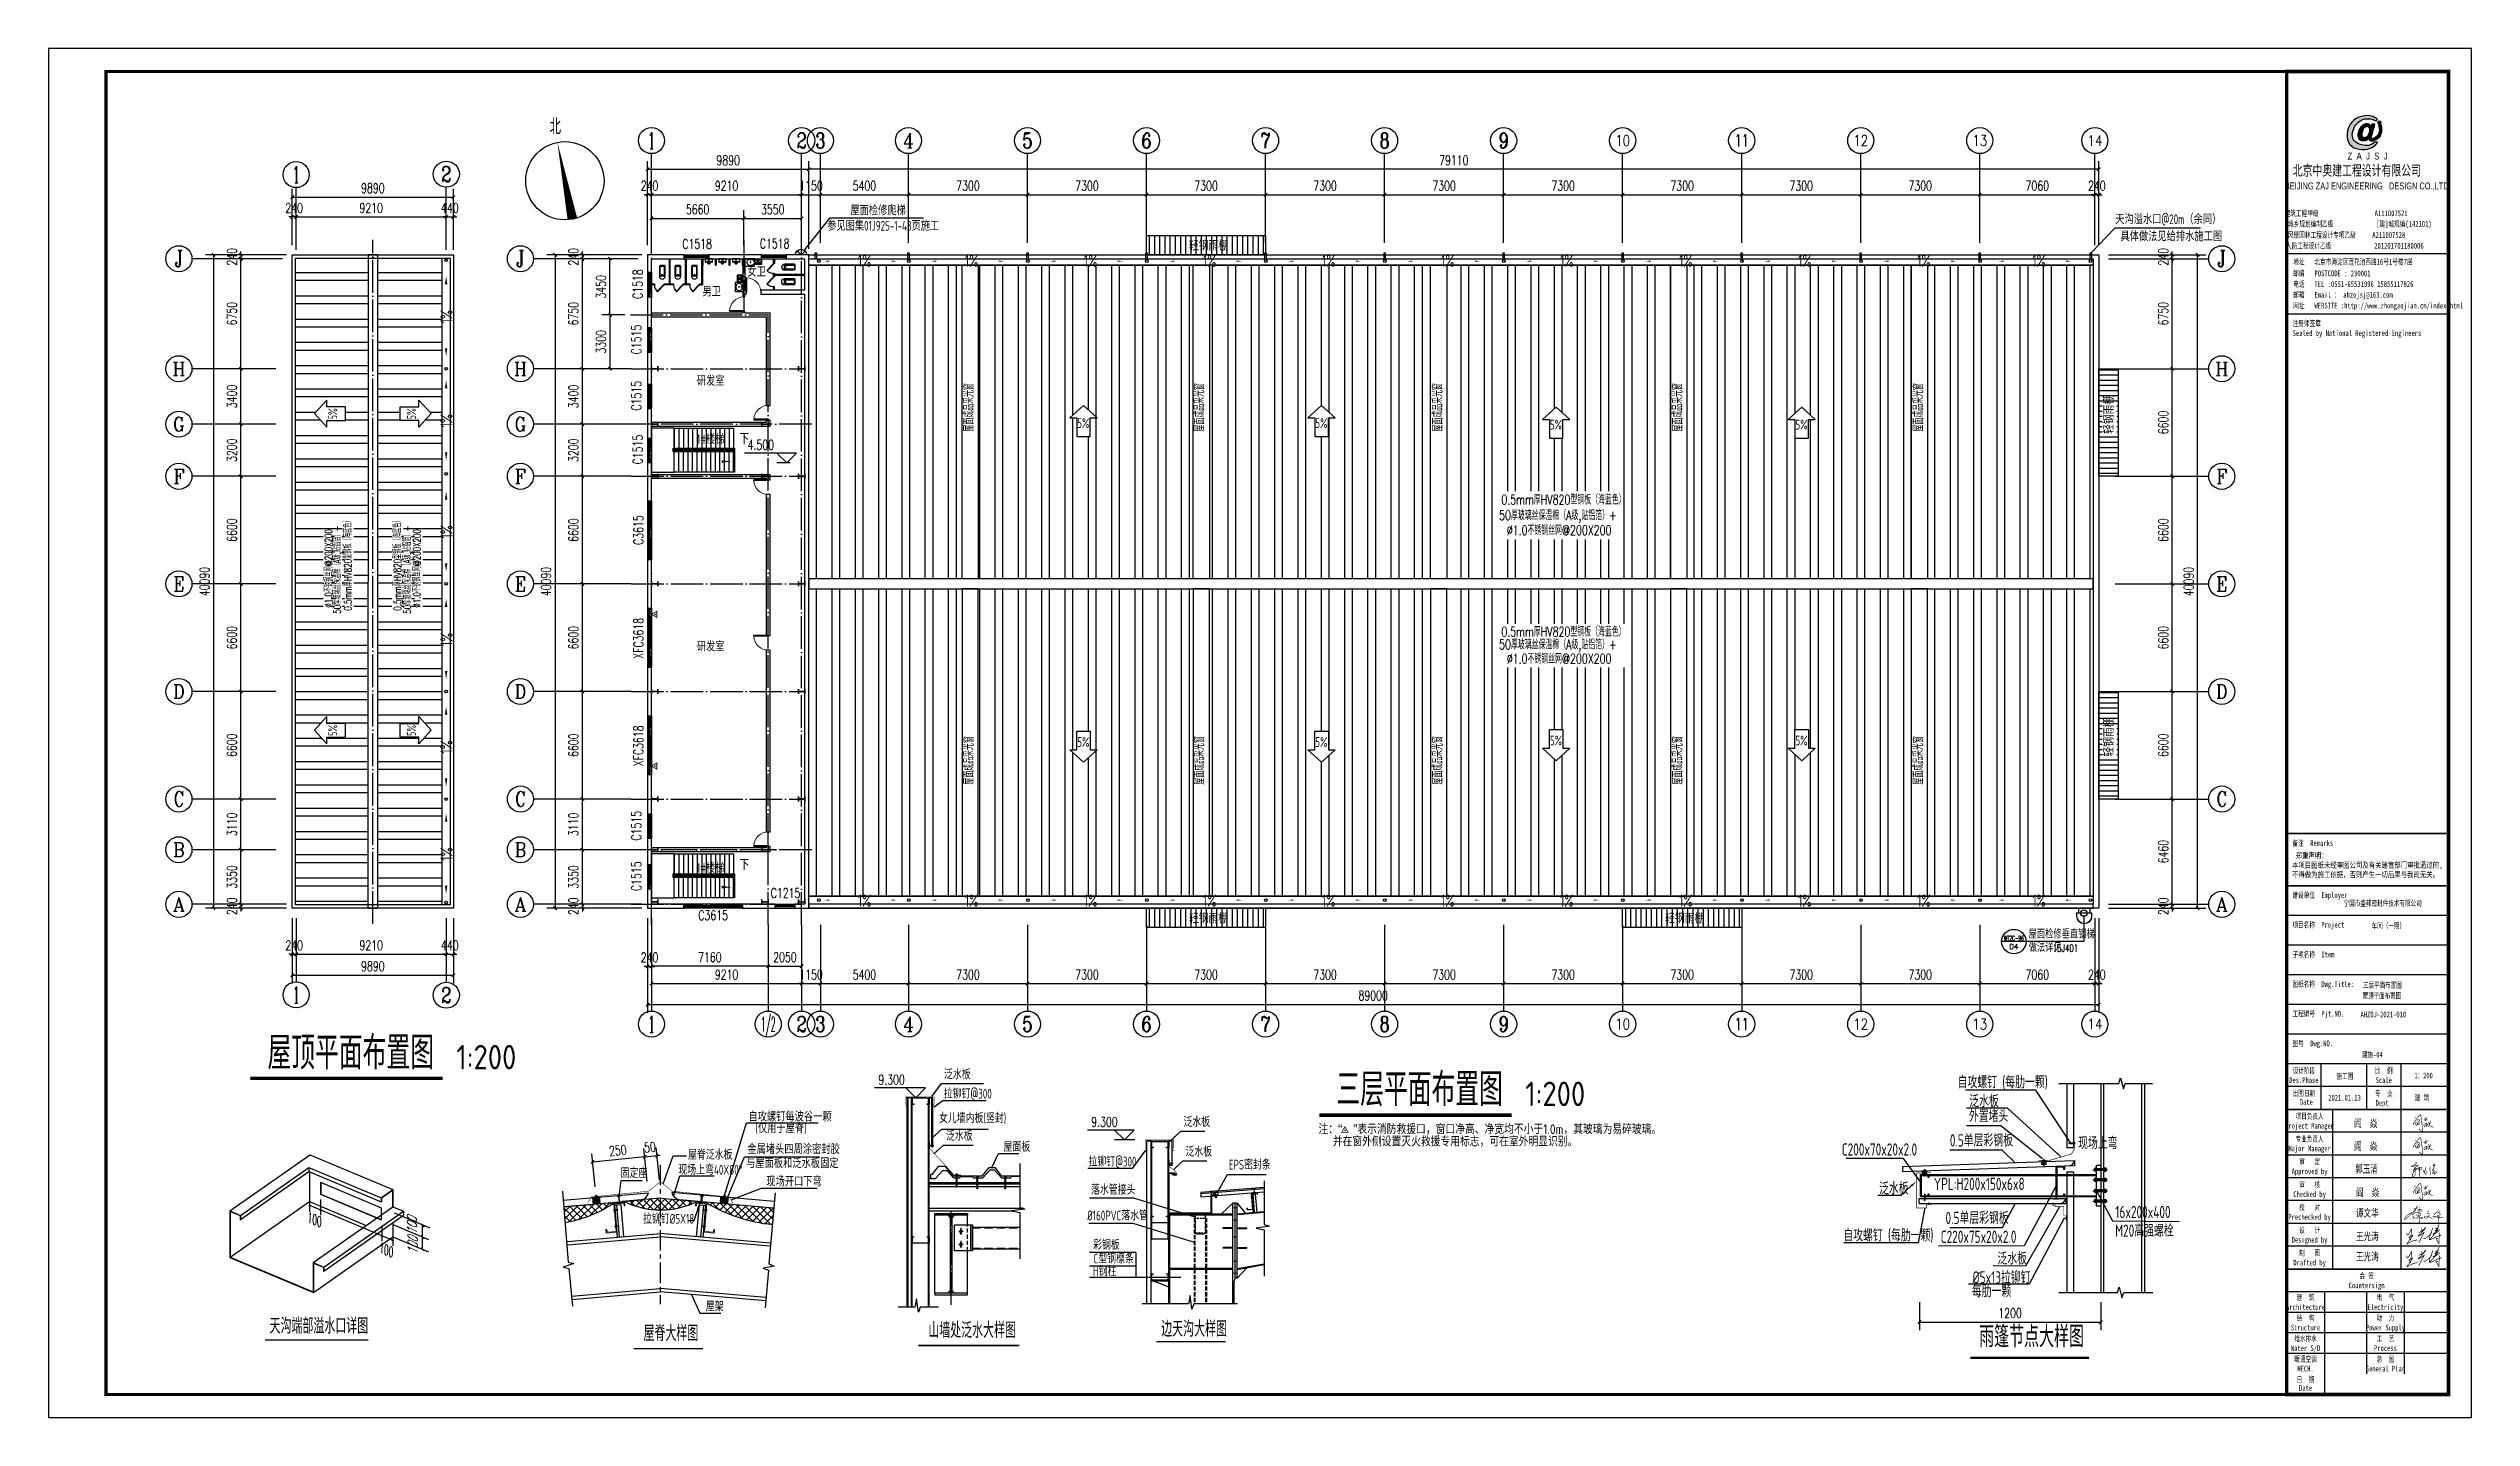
# Model space of a CAD drawing. Extents: x -89996 to 1006241, y -2176 to 440573.
# Drawn here: x 396969 to 545569, y 190896 to 274896 of the extents above; entities that cross this region are included whole.
import ezdxf
from ezdxf.enums import TextEntityAlignment as Align

# ---------------------------------------------------------------- set-up
doc = ezdxf.new("R2010")
doc.units = 0
doc.header["$LTSCALE"] = 1000
doc.header["$MEASUREMENT"] = 0
for name, pattern in [('CENTER', [2, 1.25, -0.25, 0.25, -0.25]), ('DASH', [0.35, 0.25, -0.1]), ('DASHED', [0.75, 0.5, -0.25]), ('DOTE', [2.42, 2, -0.2, 0.02, -0.2])]:
    doc.linetypes.add(name, pattern=pattern)
for name, color, linetype in [('002', 3, 'Continuous'), ('APRO', 2, 'Continuous'), ('AXIS', 3, 'Continuous'), ('AXIS_TEXT', 7, 'Continuous'), ('B 板', 11, 'Continuous'), ('BOLT', 251, 'Continuous'), ('DIM_ELEV', 3, 'Continuous'), ('DIM_IDEN', 3, 'Continuous'), ('DIM_SYMB', 3, 'Continuous'), ('DOTE', 1, 'DOTE'), ('E_LINE', 7, 'Continuous'), ('GL', 150, 'Continuous'), ('GZ', 50, 'Continuous'), ('LT', 27, 'Continuous'), ('LVTRY', 6, 'Continuous'), ('PUB_DIM', 3, 'Continuous'), ('PUB_TEXT', 7, 'Continuous'), ('PUB_TITLE', 4, 'Continuous'), ('PZ', 202, 'Continuous'), ('REIN', 1, 'Continuous'), ('SPACE_HATCH', 8, 'Continuous'), ('STAIR', 2, 'Continuous'), ('TEXT', 7, 'Continuous'), ('THIN', 7, 'Continuous'), ('WALL', 9, 'Continuous'), ('WINDOW', 4, 'Continuous'), ('WINDOW_TEXT', 7, 'Continuous'), ('XG', 6, 'Continuous'), ('图框文字', 120, 'Continuous'), ('图签', 3, 'Continuous'), ('天沟', 2, 'Continuous')]:
    doc.layers.add(name, color=color, linetype=linetype)
for name, color, linetype, lineweight in [('栏杆', 203, 'Continuous', 18), ('檩条', 30, 'Continuous', 5), ('螺栓', 15, 'Continuous', 18)]:
    doc.layers.add(name, color=color, linetype=linetype, lineweight=lineweight)
doc.styles.add('-GBCBIGGBENOR', font='GBENOR.shx', dxfattribs={"bigfont": 'GBCBIG.shx'})
doc.styles.add('_gyy_title_Arial', font='arial.ttf', dxfattribs={"width": 0.7})
doc.styles.add('_gyy_title_ST', font='', dxfattribs={"width": 0.8})
doc.styles.add('_TCH_AXIS', font='COMPLEX', dxfattribs={"bigfont": 'GBCBIG'})
doc.styles.add('_TCH_DIM', font='SIMPLEX', dxfattribs={"bigfont": 'GBCBIG'})
doc.styles.add('_TCH_DIM_T3', font='SIMPLEX', dxfattribs={"width": 0.705882, "bigfont": 'GBCBIG'})
doc.styles.add('_TCH_LABEL', font='COMPLEX', dxfattribs={"bigfont": 'GBCBIG'})
doc.styles.add('_TCH_WINDOW', font='SIMPLEX', dxfattribs={"height": 3.5, "bigfont": 'GBCBIG'})
doc.styles.add('C', font='tssdeng.shx', dxfattribs={"height": 3, "bigfont": 'tssdchn.shx'})
doc.styles.add('COMPLEX', font='COMPLEX')
doc.styles.add('DIM_FONT', font='SIMPLEX', dxfattribs={"width": 0.7, "bigfont": 'GBCBIG'})
doc.styles.add('HZ', font='txt.shx', dxfattribs={"width": 0.8, "bigfont": '000hztxt.shx'})
doc.styles.get("Standard").update_dxf_attribs({"font": 'gbenor.shx', "bigfont": 'gbcbig.shx'})
doc.styles.add('TSSD_Dimension', font='Tssdeng.shx', dxfattribs={"width": 0.8, "bigfont": 'hztxt.shx'})
doc.styles.add('TSSD_Label', font='tssdeng.shx', dxfattribs={"width": 0.7, "bigfont": 'hztxt.shx'})
doc.styles.add('TSSD_Norm', font='tssdeng.shx', dxfattribs={"bigfont": 'hztxt.shx'})
doc.styles.get('_gyy_title_ST').set_extended_font_data('SimSun')
doc.dimstyles.new('_TCH_ARCH&&200', dxfattribs={"dimtxt": 595, "dimasz": 200, "dimexe": 500, "dimexo": 600, "dimgap": 252.5, "dimtad": 1, "dimdec": 0, "dimzin": 0, "dimdsep": 46, "dimtxsty": '_TCH_DIM_T3', "dimblk": 'ARCHTICK', "dimcen": 0.09, "dimclrt": 7, "dimazin": 2, "dimtfac": 1, "dimtdec": 0, "dimtix": 1, "dimtmove": 2, "dimatfit": 3, "dimfxl": 0, "dimtolj": 1, "dimtzin": 0, "dimarcsym": 0})
doc.dimstyles.new('TCH-200-1', dxfattribs={"dimtxt": 595, "dimasz": 200, "dimexe": 500, "dimexo": 600, "dimgap": 252.5, "dimtad": 1, "dimdec": 0, "dimzin": 0, "dimdsep": 46, "dimtxsty": '_TCH_DIM_T3', "dimblk": 'ARCHTICK', "dimcen": 0.09, "dimclrd": 3, "dimclre": 3, "dimclrt": 7, "dimazin": 2, "dimtfac": 1, "dimtdec": 0, "dimtix": 1, "dimtmove": 2, "dimatfit": 3, "dimfxl": 0, "dimtolj": 1, "dimtzin": 0, "dimarcsym": 0})
pattern_1 = [(90, (443600.4, 222885.1), (-1428.75, 2e-13), []), (90, (444076.7, 223361.3), (-1428.75, 2e-13), [])]
pattern_2 = [(45, (-262768.68, -403893.1), (-224.5064, 224.5064), []), (135, (-262768.68, -403893.1), (-224.5064, -224.5064), [])]
pattern_3 = [(45, (545965.456, 268388.286), (-29.462783, 29.462783), []), (135, (545965.456, 268388.286), (-29.462783, -29.462783), [])]

msp = doc.modelspace()

# ---------------------------------------------------------------- texts
at = {"layer": 'APRO', "color": 7, "linetype": 'Continuous', "style": 'DIM_FONT', "oblique": 340, "width": 0.6}
for p in [(412848.42, 202897.28), (417247.59, 201042.63)]:
    msp.add_text('100', height=600, rotation=337.2563631, dxfattribs=at).set_placement(p)
at = {"layer": 'AXIS_TEXT', "style": '_TCH_AXIS'}
for s, height, p, p2 in [('J', 992.13, (404709.64, 261498.77), (405229.33, 261498.77)), ('H', 811.03, (404583.28, 254839.57), (405355.69, 254839.57)), ('G', 850.37, (404605.04, 251419.91), (405333.93, 251419.91)), ('F', 890.88, (404630.1, 248199.65), (405308.87, 248199.65)), ('E', 890.88, (404630.1, 241599.65), (405308.87, 241599.65)), ('D', 870.51, (404617.13, 235009.83), (405321.83, 235009.83)), ('C', 911.38, (404643.99, 228389.4), (405294.98, 228389.4)), ('B', 870.51, (404617.13, 225299.83), (405321.83, 225299.83)), ('A', 850.37, (404605.04, 221959.91), (405333.93, 221959.91))]:
    msp.add_text(s, height=height, dxfattribs=at).set_placement(p, p2, align=Align.FIT)
at = {"layer": 'PUB_DIM', "color": 7, "linetype": 'Continuous', "style": 'DIM_FONT', "oblique": 25, "width": 0.7}
for p in [(419564.86, 202113.48), (419610.32, 200901.22)]:
    msp.add_text('100', height=600, rotation=90, dxfattribs=at).set_placement(p)
at = {"layer": 'PUB_TEXT'}
for s, height, style, p in [('北', 964.54, '_TCH_DIM', (427705, 269617.93)), ('轻钢雨棚', 600, '-GBCBIGGBENOR', (466911.37, 262499.59, -1004.21)), ('下', 675.18, '_TCH_DIM', (439340.44, 250607.03)), ('下', 675.18, '_TCH_DIM', (439340.44, 224487.25)), ('轻钢雨棚', 600, '-GBCBIGGBENOR', (466911.37, 221220.16, -1004.21)), ('轻钢雨棚', 600, '-GBCBIGGBENOR', (496111.37, 221220.16, -1004.21)), ('注：“  ”表示消防救援口，窗口净高、净宽均不小于1.0m，其玻璃为易碎玻璃。', 600, '-GBCBIGGBENOR', (474854.15, 208287.33, -334.74)), ('并在窗外侧设置灭火救援专用标志，可在室外明显识别。', 600, '-GBCBIGGBENOR', (475734.91, 207533.4, -1004.21))]:
    msp.add_text(s, height=height, dxfattribs=dict(at, style=style)).set_placement(p)
at = {"layer": 'PUB_TEXT', "style": '-GBCBIGGBENOR'}
for p in [(523630.09, 251246.03, -1004.21), (523630.09, 231446.03, -1004.21)]:
    msp.add_text('轻钢雨棚', height=600, rotation=90, dxfattribs=at).set_placement(p)
at = {"layer": 'PUB_TEXT', "style": '_TCH_DIM', "width": 0.705882}
for s, p in [('4.500', (439846.09, 250278.43)), ('9.300', (447867.19, 211326.63)), ('9.300', (460921.36, 208736.41))]:
    msp.add_text(s, height=595, dxfattribs=at).set_placement(p)
at = {"layer": 'PUB_TEXT', "color": 3, "style": '_TCH_LABEL', "width": 0.589906}
msp.add_text('WT2C-96', height=300, dxfattribs=at).set_placement((516896.15, 220158.96), (518109.68, 220158.96), align=Align.FIT)
at = {"layer": 'PUB_TEXT', "color": 3, "style": '_TCH_LABEL'}
msp.add_text('D4', height=315.948, dxfattribs=at).set_placement((517215.11, 219632.54), (517786.83, 219632.54), align=Align.FIT)
at = {"layer": 'PUB_TEXT', "color": 3, "style": '_TCH_DIM'}
for s, p in [('做法详见', (518408.47, 219467.23)), ('屋面检修垂直钢梯', (518408.47, 220290.47))]:
    msp.add_text(s, height=506.383, dxfattribs=at).set_placement(p)
at = {"layer": 'PUB_TEXT', "color": 3, "style": '_TCH_DIM', "width": 0.705882}
msp.add_text('15J401', height=446.25, dxfattribs=at).set_placement((519882.94, 219467.23))
at = {"layer": 'PUB_TEXT'}
for s, height, p in [('屋顶平面布置图', 2025.532, (410401.74, 212256.44)), ('1:200', 1500, (421983.01, 212256.44)), ('三层平面布置图', 2025.532, (475954.29, 210005.65)), ('1:200', 1500, (487535.56, 210005.65))]:
    msp.add_text(s, height=height, dxfattribs=at).set_placement(p)
at = {"layer": 'PUB_TITLE', "color": 6, "style": '_gyy_title_ST', "width": 0.7}
for s, p in [('屋顶平面布置图      ', (540664.58, 216802.01)), (' 三层平面布置图      ', (540592.88, 217439.65))]:
    msp.add_text(s, height=344.6555, dxfattribs=at).set_placement(p, align=Align.MIDDLE)
for s, p in [('建施-04', (539486.1, 212990.9)), ('1：200', (542632.71, 211712.15))]:
    msp.add_text(s, height=344.656, dxfattribs=at).set_placement(p, align=Align.CENTER)
at = {"layer": 'TEXT', "width": 0.7}
for s, height, style, p in [('屋面检修爬梯', 600, 'TSSD_Norm', (446147.24, 264654.26)), ('天沟溢水口@20m（余同）', 600, 'TSSD_Norm', (523719.13, 264118.23)), ('参见图集01J925-1-43页施工', 600, 'TSSD_Norm', (444722.42, 263716.39)), ('具体做法见给排水施工图', 600, 'TSSD_Norm', (524036.92, 263068.18)), ('拉铆钉@300', 600, 'C', (451874.63, 210466.76)), ('泛水板', 600, 'C', (451888.64, 211651.95)), (' 自攻螺钉 (每肋一颗)', 750, 'C', (513738.2, 211098.47, 95.57)), ('自攻螺钉每波谷一颗', 600, 'TSSD_Norm', (439896.09, 209057.56)), ('女儿墙内板(竖封)', 600, 'C', (451581.88, 208969.23)), ('外置堵头', 750, 'C', (514747.35, 209021.74, 68.83)), ('(仅用于屋脊)', 600, 'TSSD_Norm', (440328.76, 208349.26)), ('泛水板', 600, 'C', (452010.45, 207879)), ('泛水板', 600, 'C', (466574.58, 208731.7)), ('0.5单层彩钢板', 750, 'C', (513575.68, 207525.13, 233.23)), ('现场上弯', 750, 'C', (521443.67, 207363.53)), ('屋脊泛水板 ', 600, 'C', (436188.79, 206720.7, -7127.44)), ('与屋面板和泛水板固定', 600, 'TSSD_Norm', (439753.76, 206201.36, -7127.44)), ('金属堵头四周涂密封胶', 600, 'TSSD_Norm', (439829.99, 207064.63, -7127.44)), ('屋面板', 600, 'C', (455542.22, 207202.85, -410666588424.93)), ('拉铆钉@300', 600, 'C', (460749.23, 206299.09)), ('泛水板', 600, 'C', (466696.38, 206909.72)), ('EPS密封条', 600, 'C', (469356.27, 206110.79)), ('C200x70x20x2.0', 750, 'C', (506948.2, 206970.45, 232.74)), ('固定座', 600, 'C', (432053.22, 205595.24, -7127.44)), ('现场上弯40X80%%D', 600, 'C', (435600.27, 205799.13, -7127.44)), ('现场开口下弯', 600, 'TSSD_Norm', (440994.25, 205077, -7127.44)), ('落水管接头', 600, 'C', (460903.58, 204570.91)), ('YPL:H200x150x6x8', 750, 'C', (512594.92, 204855.01, -68.83)), ('%%C160PVC落水管', 600, 'C', (460669.59, 202992.73)), ('0.5单层彩钢板', 750, 'C', (513310.75, 202769.36, 233.23)), ('16x200x400', 750, 'C', (523727.09, 203132.64, 4937155947.47)), ('拉铆钉%%C5X18', 600, 'C', (433431.65, 202790.74, -7127.44)), (' 自攻螺钉 (每肋一颗)', 750, 'C', (506726.26, 201702.66, -0.48)), ('C220x75x20x2.0', 750, 'C', (513018.1, 201611.94, 232.74)), ('M20高强螺栓', 750, 'C', (523712.22, 201990.52, 4937153347.88)), ('彩钢板', 600, 'C', (461028.08, 201192.43)), ('C型钢檩条', 600, 'C', (461065.11, 200350.22)), ('H钢柱', 600, 'C', (461030.76, 199575.81)), ('%%c5%%12013拉铆钉', 750, 'C', (514969.86, 199118.73, -68.83)), ('屋架', 600, 'C', (437283.07, 197412.09, -7127.44)), ('每肋一颗', 750, 'C', (514927.9, 198276.86)), ('天沟端部溢水口详图', 960, 'TSSD_Norm', (410528.72, 196041.83)), ('屋脊大样图', 960, 'TSSD_Norm', (433459.75, 195586.86)), ('山墙处泛水大样图', 960, 'TSSD_Norm', (450928.52, 195779)), ('边天沟大样图', 960, 'TSSD_Norm', (465211.47, 195854.5))]:
    msp.add_text(s, height=height, dxfattribs=dict(at, style=style)).set_placement(p)
at = {"layer": 'TEXT', "style": 'TSSD_Norm', "width": 0.7}
for s, p in [('女卫', (440398.06, 261195.31)), ('男卫', (437642.63, 259977.62)), ('研发室', (437579.35, 254501.2)), ('1#楼梯', (437579.35, 250919.35)), ('研发室', (437579.35, 238200.54)), ('1#楼梯', (437579.35, 224616.88))]:
    msp.add_text(s, height=600, dxfattribs=at).set_placement(p, align=Align.MIDDLE_CENTER)
at = {"layer": 'TEXT'}
for s, height, style, width, p in [('5%%%', 539.865, 'TSSD_Dimension', 0.7, (414666.44, 252476.6)), ('5%%%', 539.865, 'TSSD_Dimension', 0.7, (419501.8, 252476.6)), ('0.5mm厚HV820型钢板（海蓝色）', 450, '_TCH_DIM', 0.705882, (415554.73, 243256.85)), ('0.5mm厚HV820型钢板（海蓝色）', 450, '_TCH_DIM', 0.705882, (418597.69, 243256.85)), ('%%C1.0不锈钢丝网@200X200', 450, '_TCH_DIM', 0.705882, (414373.7, 242991.3)), ('50厚玻璃丝保温棉（A级,贴铝箔）+', 450, '_TCH_DIM', 0.705882, (414896.72, 242916.76)), ('50厚玻璃丝保温棉（A级,贴铝箔）+', 450, '_TCH_DIM', 0.705882, (419199.76, 242916.76)), ('%%C1.0不锈钢丝网@200X200', 450, '_TCH_DIM', 0.705882, (419793.61, 242991.3)), ('5%%%', 539.865, 'TSSD_Dimension', 0.7, (414666.44, 233055.92)), ('5%%%', 539.865, 'TSSD_Dimension', 0.7, (419501.8, 233055.92))]:
    msp.add_text(s, height=height, rotation=90, dxfattribs=dict(at, style=style, width=width)).set_placement(p, align=Align.CENTER)
for s, style, width, p in [('5%%%', 'TSSD_Dimension', 0.7, (460432.71, 251609.59)), ('5%%%', 'TSSD_Dimension', 0.7, (475032.71, 251609.59)), ('5%%%', 'TSSD_Dimension', 0.7, (489418.9, 251515.76)), ('5%%%', 'TSSD_Dimension', 0.7, (504475.99, 251515.76)), ('0.5mm厚HV820型钢板（海蓝色）', '_TCH_DIM', 0.705882, (489880.01, 246914.75)), ('%%C1.0不锈钢丝网@200X200', '_TCH_DIM', 0.705882, (489614.47, 245036.83)), ('50厚玻璃丝保温棉（A级,贴铝箔）+', '_TCH_DIM', 0.705882, (489539.93, 245956.69)), ('0.5mm厚HV820型钢板（海蓝色）', '_TCH_DIM', 0.705882, (489880.01, 238811.73)), ('%%C1.0不锈钢丝网@200X200', '_TCH_DIM', 0.705882, (489614.47, 237157.77)), ('50厚玻璃丝保温棉（A级,贴铝箔）+', '_TCH_DIM', 0.705882, (489539.93, 238028.39)), ('5%%%', 'TSSD_Dimension', 0.7, (460432.71, 232044.54)), ('5%%%', 'TSSD_Dimension', 0.7, (475032.71, 232044.54)), ('5%%%', 'TSSD_Dimension', 0.7, (489418.9, 232138.38)), ('5%%%', 'TSSD_Dimension', 0.7, (504475.99, 232138.38))]:
    msp.add_text(s, height=600, dxfattribs=dict(at, style=style, width=width)).set_placement(p, align=Align.CENTER)
at = {"layer": 'TEXT', "style": 'C', "width": 0.7}
for p in [(514762.91, 210307.64, 164.4), (509231.87, 204952.07), (516494.53, 200653.01, -68.83)]:
    msp.add_text('泛水板', height=750, dxfattribs=at).set_placement(p, align=Align.MIDDLE_LEFT)
at = {"layer": 'TEXT', "style": 'TSSD_Norm', "width": 0.7}
msp.add_text('雨篷节点大样图', height=1312.5, dxfattribs=at).set_placement((515371.13, 194813.8), align=Align.BOTTOM_LEFT)
at = {"layer": 'THIN', "style": 'TSSD_Label', "width": 0.7}
for p in [(447025.72, 261869.5), (453588.34, 261869.5), (460888.34, 261869.5), (468188.34, 261869.5), (475488.34, 261869.5), (482788.34, 261869.5), (490088.34, 261869.5), (497388.34, 261869.5), (504688.34, 261869.5), (511988.34, 261869.5), (519048.34, 261869.5), (447025.72, 222614.93), (453588.34, 222614.93), (460888.34, 222614.93), (468188.34, 222614.93), (475488.34, 222614.93), (482788.34, 222614.93), (490088.34, 222614.93), (497388.34, 222614.93), (504688.34, 222614.93), (511988.34, 222614.93), (519048.34, 222614.93)]:
    msp.add_text('1%%%', height=750, dxfattribs=at).set_placement(p, align=Align.MIDDLE)
for p in [(421378.26, 258443.93), (421378.26, 252062.11), (421378.26, 245244.06), (421378.26, 238644.06), (421378.26, 232044.06), (421378.26, 225473.34)]:
    msp.add_text('1%%%', height=750, rotation=90, dxfattribs=at).set_placement(p, align=Align.MIDDLE)
at = {"layer": 'WINDOW', "style": '_TCH_DIM', "width": 0.705882}
for p in [(453711.12, 252876.61), (467850.95, 252876.61), (482464.59, 252876.61), (497181.01, 252876.61), (511941.27, 252876.61), (453711.12, 231213.57), (467850.95, 231213.57), (482464.59, 231213.57), (497181.01, 231213.57), (511941.27, 231213.57)]:
    msp.add_text('屋面成品采光窗', height=600, rotation=90, dxfattribs=at).set_placement(p, align=Align.CENTER)

# ---------------------------------------------------------------- blocks, each defined once
blk = doc.blocks.new('_ArchTick')
at = {"color": 0, "linetype": 'ByBlock', "const_width": 0.4}
blk.add_lwpolyline([(-0.5, -0.5), (0.5, 0.5)], dxfattribs=at)
blk = doc.blocks.new('*D69')
at = {"layer": 'Defpoints', "color": 0, "transparency": 16777216}
for p in [(431406, 261995), (432878, 261995), (432910, 258545)]:
    blk.add_point(p, dxfattribs=at)
at = {"layer": 'WALL', "color": 3, "lineweight": -2, "transparency": 16777216}
for p, q in [((432278, 261995), (430906, 261995)), ((431406, 258545), (431406, 261995)), ((432310, 258545), (430906, 258545))]:
    blk.add_line(p, q, dxfattribs=at)
at = {"layer": 'WALL', "color": 3, "lineweight": -2, "transparency": 16777216, "xscale": 200, "yscale": 200, "zscale": 200}
for p, rotation in [((431406, 261995), 90), ((431406, 258545), 270)]:
    blk.add_blockref('_ArchTick', p, dxfattribs=dict(at, rotation=rotation))
at = {"layer": 'WALL', "color": 7, "transparency": 16777216, "insert": (430856, 260270), "char_height": 595, "attachment_point": 5, "rotation": 90, "style": '_TCH_DIM_T3'}
blk.add_mtext('\\A1;3450', dxfattribs=at)
blk = doc.blocks.new('*D70')
at = {"layer": 'Defpoints', "color": 0, "transparency": 16777216}
for p in [(432910, 258545), (431406, 255245), (432878, 255245)]:
    blk.add_point(p, dxfattribs=at)
at = {"layer": 'WALL', "color": 3, "lineweight": -2, "transparency": 16777216}
for p, q in [((432310, 258545), (430906, 258545)), ((431406, 258545), (431406, 255245)), ((432278, 255245), (430906, 255245))]:
    blk.add_line(p, q, dxfattribs=at)
at = {"layer": 'WALL', "color": 3, "lineweight": -2, "transparency": 16777216, "xscale": 200, "yscale": 200, "zscale": 200}
for p, rotation in [((431406, 258545), 90), ((431406, 255245), 270)]:
    blk.add_blockref('_ArchTick', p, dxfattribs=dict(at, rotation=rotation))
at = {"layer": 'WALL', "color": 7, "transparency": 16777216, "insert": (430856, 256895), "char_height": 595, "attachment_point": 5, "rotation": 90, "style": '_TCH_DIM_T3'}
blk.add_mtext('\\A1;3300', dxfattribs=at)
blk = doc.blocks.new('*D71')
at = {"layer": 'Defpoints', "color": 0, "transparency": 16777216}
for p in [(441110, 221385), (443161, 221118), (443161, 218591)]:
    blk.add_point(p, dxfattribs=at)
at = {"layer": 'WALL', "color": 3, "lineweight": -2, "transparency": 16777216}
for p, q in [((441110, 220785), (441110, 218091)), ((443161, 220518), (443161, 218091)), ((441110, 218591), (443161, 218591))]:
    blk.add_line(p, q, dxfattribs=at)
at = {"layer": 'WALL', "color": 3, "lineweight": -2, "transparency": 16777216, "xscale": 200, "yscale": 200, "zscale": 200, "rotation": 180}
blk.add_blockref('_ArchTick', (441110, 218591), dxfattribs=at)
at = {"layer": 'WALL', "color": 3, "lineweight": -2, "transparency": 16777216, "xscale": 200, "yscale": 200, "zscale": 200}
blk.add_blockref('_ArchTick', (443161, 218591), dxfattribs=at)
at = {"layer": 'WALL', "color": 7, "transparency": 16777216, "insert": (442136, 219141), "char_height": 595, "attachment_point": 5, "style": '_TCH_DIM_T3'}
blk.add_mtext('\\A1;2050', dxfattribs=at)
blk = doc.blocks.new('*D72')
at = {"layer": 'Defpoints', "color": 0, "transparency": 16777216}
for p in [(429712, 261995), (433710, 261995), (433950, 262235)]:
    blk.add_point(p, dxfattribs=at)
at = {"layer": 'WALL', "color": 3, "lineweight": -2, "transparency": 16777216}
for p, q in [((433350, 262235), (429212, 262235)), ((433110, 261995), (429212, 261995)), ((429712, 262235), (429712, 262435)), ((429712, 262235), (429712, 261995)), ((429712, 261995), (429712, 261795))]:
    blk.add_line(p, q, dxfattribs=at)
at = {"layer": 'WALL', "color": 3, "lineweight": -2, "transparency": 16777216, "xscale": 200, "yscale": 200, "zscale": 200}
for p, rotation in [((429712, 262235), 270), ((429712, 261995), 90)]:
    blk.add_blockref('_ArchTick', p, dxfattribs=dict(at, rotation=rotation))
at = {"layer": 'WALL', "color": 7, "transparency": 16777216, "insert": (429162, 262115), "char_height": 595, "attachment_point": 5, "rotation": 90, "style": '_TCH_DIM_T3'}
blk.add_mtext('\\A1;240', dxfattribs=at)
blk = doc.blocks.new('*D73')
at = {"layer": 'Defpoints', "color": 0, "transparency": 16777216}
for p in [(433950, 221385), (441110, 221385), (433950, 218591)]:
    blk.add_point(p, dxfattribs=at)
at = {"layer": 'WALL', "color": 3, "lineweight": -2, "transparency": 16777216}
for p, q in [((433950, 220785), (433950, 218091)), ((441110, 220785), (441110, 218091)), ((441110, 218591), (433950, 218591))]:
    blk.add_line(p, q, dxfattribs=at)
at = {"layer": 'WALL', "color": 3, "lineweight": -2, "transparency": 16777216, "xscale": 200, "yscale": 200, "zscale": 200, "rotation": 180}
blk.add_blockref('_ArchTick', (433950, 218591), dxfattribs=at)
at = {"layer": 'WALL', "color": 3, "lineweight": -2, "transparency": 16777216, "xscale": 200, "yscale": 200, "zscale": 200}
blk.add_blockref('_ArchTick', (441110, 218591), dxfattribs=at)
at = {"layer": 'WALL', "color": 7, "transparency": 16777216, "insert": (437530, 219141), "char_height": 595, "attachment_point": 5, "style": '_TCH_DIM_T3'}
blk.add_mtext('\\A1;7160', dxfattribs=at)
blk = doc.blocks.new('*D74')
at = {"layer": 'Defpoints', "color": 0, "transparency": 16777216}
for p in [(429712, 222145), (433720, 222145), (433960, 222385)]:
    blk.add_point(p, dxfattribs=at)
at = {"layer": 'WALL', "color": 3, "lineweight": -2, "transparency": 16777216}
for p, q in [((433360, 222385), (429212, 222385)), ((433120, 222145), (429212, 222145)), ((429712, 222385), (429712, 222585)), ((429712, 222385), (429712, 222145)), ((429712, 222145), (429712, 221945))]:
    blk.add_line(p, q, dxfattribs=at)
at = {"layer": 'WALL', "color": 3, "lineweight": -2, "transparency": 16777216, "xscale": 200, "yscale": 200, "zscale": 200}
for p, rotation in [((429712, 222385), 270), ((429712, 222145), 90)]:
    blk.add_blockref('_ArchTick', p, dxfattribs=dict(at, rotation=rotation))
at = {"layer": 'WALL', "color": 7, "transparency": 16777216, "insert": (429162, 222265), "char_height": 595, "attachment_point": 5, "rotation": 90, "style": '_TCH_DIM_T3'}
blk.add_mtext('\\A1;240', dxfattribs=at)
blk = doc.blocks.new('*D75')
at = {"layer": 'Defpoints', "color": 0, "transparency": 16777216}
for p in [(433950, 262235), (428034, 222145), (433950, 222145)]:
    blk.add_point(p, dxfattribs=at)
at = {"layer": 'WALL', "color": 3, "lineweight": -2, "transparency": 16777216}
for p, q in [((433350, 262235), (427534, 262235)), ((428034, 262235), (428034, 222145)), ((433350, 222145), (427534, 222145))]:
    blk.add_line(p, q, dxfattribs=at)
at = {"layer": 'WALL', "color": 3, "lineweight": -2, "transparency": 16777216, "xscale": 200, "yscale": 200, "zscale": 200}
for p, rotation in [((428034, 262235), 90), ((428034, 222145), 270)]:
    blk.add_blockref('_ArchTick', p, dxfattribs=dict(at, rotation=rotation))
at = {"layer": 'WALL', "color": 7, "transparency": 16777216, "insert": (427484, 242190), "char_height": 595, "attachment_point": 5, "rotation": 90, "style": '_TCH_DIM_T3'}
blk.add_mtext('\\A1;40090', dxfattribs=at)
blk = doc.blocks.new('*D76')
at = {"layer": 'Defpoints', "color": 0, "transparency": 16777216}
for p in [(433710, 222145), (433950, 222145), (433950, 218575)]:
    blk.add_point(p, dxfattribs=at)
at = {"layer": 'WALL', "color": 3, "lineweight": -2, "transparency": 16777216}
for p, q in [((433710, 221545), (433710, 218075)), ((433950, 221545), (433950, 218075)), ((433710, 218575), (433510, 218575)), ((433710, 218575), (433950, 218575)), ((433950, 218575), (434150, 218575))]:
    blk.add_line(p, q, dxfattribs=at)
at = {"layer": 'WALL', "color": 3, "lineweight": -2, "transparency": 16777216, "xscale": 200, "yscale": 200, "zscale": 200}
blk.add_blockref('_ArchTick', (433710, 218575), dxfattribs=at)
at = {"layer": 'WALL', "color": 3, "lineweight": -2, "transparency": 16777216, "xscale": 200, "yscale": 200, "zscale": 200, "rotation": 180}
blk.add_blockref('_ArchTick', (433950, 218575), dxfattribs=at)
at = {"layer": 'WALL', "color": 7, "transparency": 16777216, "insert": (433830, 219125), "char_height": 595, "attachment_point": 5, "style": '_TCH_DIM_T3'}
blk.add_mtext('\\A1;240', dxfattribs=at)
blk = doc.blocks.new('*D77')
at = {"layer": 'Defpoints', "color": 0, "transparency": 16777216}
for p in [(433710, 222145), (522710, 222145), (522710, 216237)]:
    blk.add_point(p, dxfattribs=at)
at = {"layer": 'WALL', "color": 3, "lineweight": -2, "transparency": 16777216}
for p, q in [((433710, 221545), (433710, 215737)), ((522710, 221545), (522710, 215737)), ((433710, 216237), (522710, 216237))]:
    blk.add_line(p, q, dxfattribs=at)
at = {"layer": 'WALL', "color": 3, "lineweight": -2, "transparency": 16777216, "xscale": 200, "yscale": 200, "zscale": 200, "rotation": 180}
blk.add_blockref('_ArchTick', (433710, 216237), dxfattribs=at)
at = {"layer": 'WALL', "color": 3, "lineweight": -2, "transparency": 16777216, "xscale": 200, "yscale": 200, "zscale": 200}
blk.add_blockref('_ArchTick', (522710, 216237), dxfattribs=at)
at = {"layer": 'WALL', "color": 7, "transparency": 16777216, "insert": (478210, 216787), "char_height": 595, "attachment_point": 5, "style": '_TCH_DIM_T3'}
blk.add_mtext('\\A1;89000', dxfattribs=at)
blk = doc.blocks.new('*D78')
at = {"layer": 'Defpoints', "color": 0, "transparency": 16777216}
for p in [(522470, 222145), (522710, 222145), (522710, 217521)]:
    blk.add_point(p, dxfattribs=at)
at = {"layer": 'WALL', "color": 3, "lineweight": -2, "transparency": 16777216}
for p, q in [((522470, 221545), (522470, 217021)), ((522710, 221545), (522710, 217021)), ((522470, 217521), (522270, 217521)), ((522470, 217521), (522710, 217521)), ((522710, 217521), (522910, 217521))]:
    blk.add_line(p, q, dxfattribs=at)
at = {"layer": 'WALL', "color": 3, "lineweight": -2, "transparency": 16777216, "xscale": 200, "yscale": 200, "zscale": 200}
blk.add_blockref('_ArchTick', (522470, 217521), dxfattribs=at)
at = {"layer": 'WALL', "color": 3, "lineweight": -2, "transparency": 16777216, "xscale": 200, "yscale": 200, "zscale": 200, "rotation": 180}
blk.add_blockref('_ArchTick', (522710, 217521), dxfattribs=at)
at = {"layer": 'WALL', "color": 7, "transparency": 16777216, "insert": (522590, 218071), "char_height": 595, "attachment_point": 5, "style": '_TCH_DIM_T3'}
blk.add_mtext('\\A1;240', dxfattribs=at)
blk = doc.blocks.new('*D79')
at = {"layer": 'Defpoints', "color": 0, "transparency": 16777216}
for p in [(522710, 222385), (522710, 222145), (527216, 222385)]:
    blk.add_point(p, dxfattribs=at)
at = {"layer": 'WALL', "color": 3, "lineweight": -2, "transparency": 16777216}
for p, q in [((523310, 222385), (527716, 222385)), ((523310, 222145), (527716, 222145)), ((527216, 222385), (527216, 222585)), ((527216, 222145), (527216, 222385)), ((527216, 222145), (527216, 221945))]:
    blk.add_line(p, q, dxfattribs=at)
at = {"layer": 'WALL', "color": 3, "lineweight": -2, "transparency": 16777216, "xscale": 200, "yscale": 200, "zscale": 200}
for p, rotation in [((527216, 222385), 270), ((527216, 222145), 90)]:
    blk.add_blockref('_ArchTick', p, dxfattribs=dict(at, rotation=rotation))
at = {"layer": 'WALL', "color": 7, "transparency": 16777216, "insert": (526666, 222265), "char_height": 595, "attachment_point": 5, "rotation": 90, "style": '_TCH_DIM_T3'}
blk.add_mtext('\\A1;240', dxfattribs=at)
blk = doc.blocks.new('*D80')
at = {"layer": 'Defpoints', "color": 0, "transparency": 16777216}
for p in [(522710, 262235), (528772, 262235), (522710, 222145)]:
    blk.add_point(p, dxfattribs=at)
at = {"layer": 'WALL', "color": 3, "lineweight": -2, "transparency": 16777216}
for p, q in [((523310, 262235), (529272, 262235)), ((528772, 222145), (528772, 262235)), ((523310, 222145), (529272, 222145))]:
    blk.add_line(p, q, dxfattribs=at)
at = {"layer": 'WALL', "color": 3, "lineweight": -2, "transparency": 16777216, "xscale": 200, "yscale": 200, "zscale": 200}
for p, rotation in [((528772, 262235), 90), ((528772, 222145), 270)]:
    blk.add_blockref('_ArchTick', p, dxfattribs=dict(at, rotation=rotation))
at = {"layer": 'WALL', "color": 7, "transparency": 16777216, "insert": (528222, 242190), "char_height": 595, "attachment_point": 5, "rotation": 90, "style": '_TCH_DIM_T3'}
blk.add_mtext('\\A1;40090', dxfattribs=at)
blk = doc.blocks.new('*D81')
at = {"layer": 'Defpoints', "color": 0, "transparency": 16777216}
for p in [(522710, 262235), (522710, 261995), (527216, 262235)]:
    blk.add_point(p, dxfattribs=at)
at = {"layer": 'WALL', "color": 3, "lineweight": -2, "transparency": 16777216}
for p, q in [((523310, 262235), (527716, 262235)), ((523310, 261995), (527716, 261995)), ((527216, 262235), (527216, 262435)), ((527216, 261995), (527216, 262235)), ((527216, 261995), (527216, 261795))]:
    blk.add_line(p, q, dxfattribs=at)
at = {"layer": 'WALL', "color": 3, "lineweight": -2, "transparency": 16777216, "xscale": 200, "yscale": 200, "zscale": 200}
for p, rotation in [((527216, 262235), 270), ((527216, 261995), 90)]:
    blk.add_blockref('_ArchTick', p, dxfattribs=dict(at, rotation=rotation))
at = {"layer": 'WALL', "color": 7, "transparency": 16777216, "insert": (526666, 262115), "char_height": 595, "attachment_point": 5, "rotation": 90, "style": '_TCH_DIM_T3'}
blk.add_mtext('\\A1;240', dxfattribs=at)
blk = doc.blocks.new('*D82')
at = {"layer": 'Defpoints', "color": 0, "transparency": 16777216}
for p in [(439610, 264472), (433950, 262235), (439610, 262235)]:
    blk.add_point(p, dxfattribs=at)
at = {"layer": 'WALL', "color": 3, "lineweight": -2, "transparency": 16777216}
for p, q in [((433950, 262835), (433950, 264972)), ((439610, 262835), (439610, 264972)), ((433950, 264472), (439610, 264472))]:
    blk.add_line(p, q, dxfattribs=at)
at = {"layer": 'WALL', "color": 3, "lineweight": -2, "transparency": 16777216, "xscale": 200, "yscale": 200, "zscale": 200, "rotation": 180}
blk.add_blockref('_ArchTick', (433950, 264472), dxfattribs=at)
at = {"layer": 'WALL', "color": 3, "lineweight": -2, "transparency": 16777216, "xscale": 200, "yscale": 200, "zscale": 200}
blk.add_blockref('_ArchTick', (439610, 264472), dxfattribs=at)
at = {"layer": 'WALL', "color": 7, "transparency": 16777216, "insert": (436780, 265022), "char_height": 595, "attachment_point": 5, "style": '_TCH_DIM_T3'}
blk.add_mtext('\\A1;5660', dxfattribs=at)
blk = doc.blocks.new('*D83')
at = {"layer": 'Defpoints', "color": 0, "transparency": 16777216}
for p in [(443161, 264472), (439610, 262235), (443161, 262235)]:
    blk.add_point(p, dxfattribs=at)
at = {"layer": 'WALL', "color": 3, "lineweight": -2, "transparency": 16777216}
for p, q in [((439610, 262835), (439610, 264972)), ((443161, 262835), (443161, 264972)), ((439610, 264472), (443161, 264472))]:
    blk.add_line(p, q, dxfattribs=at)
at = {"layer": 'WALL', "color": 3, "lineweight": -2, "transparency": 16777216, "xscale": 200, "yscale": 200, "zscale": 200, "rotation": 180}
blk.add_blockref('_ArchTick', (439610, 264472), dxfattribs=at)
at = {"layer": 'WALL', "color": 3, "lineweight": -2, "transparency": 16777216, "xscale": 200, "yscale": 200, "zscale": 200}
blk.add_blockref('_ArchTick', (443161, 264472), dxfattribs=at)
at = {"layer": 'WALL', "color": 7, "transparency": 16777216, "insert": (441386, 265022), "char_height": 595, "attachment_point": 5, "style": '_TCH_DIM_T3'}
blk.add_mtext('\\A1;3550', dxfattribs=at)
blk = doc.blocks.new('*D84')
at = {"layer": 'Defpoints', "color": 0, "transparency": 16777216}
for p in [(522470, 265922), (522470, 262235), (522710, 262235)]:
    blk.add_point(p, dxfattribs=at)
at = {"layer": 'WALL', "color": 3, "lineweight": -2, "transparency": 16777216}
for p, q in [((522470, 262835), (522470, 266422)), ((522710, 262835), (522710, 266422)), ((522470, 265922), (522270, 265922)), ((522710, 265922), (522470, 265922)), ((522710, 265922), (522910, 265922))]:
    blk.add_line(p, q, dxfattribs=at)
at = {"layer": 'WALL', "color": 3, "lineweight": -2, "transparency": 16777216, "xscale": 200, "yscale": 200, "zscale": 200}
blk.add_blockref('_ArchTick', (522470, 265922), dxfattribs=at)
at = {"layer": 'WALL', "color": 3, "lineweight": -2, "transparency": 16777216, "xscale": 200, "yscale": 200, "zscale": 200, "rotation": 180}
blk.add_blockref('_ArchTick', (522710, 265922), dxfattribs=at)
at = {"layer": 'WALL', "color": 7, "transparency": 16777216, "insert": (522590, 266472), "char_height": 595, "attachment_point": 5, "style": '_TCH_DIM_T3'}
blk.add_mtext('\\A1;240', dxfattribs=at)
blk = doc.blocks.new('*D85')
at = {"layer": 'Defpoints', "color": 0, "transparency": 16777216}
for p in [(433710, 265922), (433710, 262235), (433950, 262235)]:
    blk.add_point(p, dxfattribs=at)
at = {"layer": 'WALL', "color": 3, "lineweight": -2, "transparency": 16777216}
for p, q in [((433710, 262835), (433710, 266422)), ((433950, 262835), (433950, 266422)), ((433710, 265922), (433510, 265922)), ((433950, 265922), (433710, 265922)), ((433950, 265922), (434150, 265922))]:
    blk.add_line(p, q, dxfattribs=at)
at = {"layer": 'WALL', "color": 3, "lineweight": -2, "transparency": 16777216, "xscale": 200, "yscale": 200, "zscale": 200}
blk.add_blockref('_ArchTick', (433710, 265922), dxfattribs=at)
at = {"layer": 'WALL', "color": 3, "lineweight": -2, "transparency": 16777216, "xscale": 200, "yscale": 200, "zscale": 200, "rotation": 180}
blk.add_blockref('_ArchTick', (433950, 265922), dxfattribs=at)
at = {"layer": 'WALL', "color": 7, "transparency": 16777216, "insert": (433830, 266472), "char_height": 595, "attachment_point": 5, "style": '_TCH_DIM_T3'}
blk.add_mtext('\\A1;240', dxfattribs=at)
blk = doc.blocks.new('*D86')
at = {"layer": 'Defpoints', "color": 0, "transparency": 16777216}
for p in [(443600, 267484), (433710, 262222), (443600, 261995)]:
    blk.add_point(p, dxfattribs=at)
at = {"layer": 'WALL', "color": 3, "lineweight": -2, "transparency": 16777216}
for p, q in [((433710, 262822), (433710, 267984)), ((433710, 267484), (443600, 267484)), ((443600, 262595), (443600, 267984))]:
    blk.add_line(p, q, dxfattribs=at)
at = {"layer": 'WALL', "color": 3, "lineweight": -2, "transparency": 16777216, "xscale": 200, "yscale": 200, "zscale": 200, "rotation": 180}
blk.add_blockref('_ArchTick', (433710, 267484), dxfattribs=at)
at = {"layer": 'WALL', "color": 3, "lineweight": -2, "transparency": 16777216, "xscale": 200, "yscale": 200, "zscale": 200}
blk.add_blockref('_ArchTick', (443600, 267484), dxfattribs=at)
at = {"layer": 'WALL', "color": 7, "transparency": 16777216, "insert": (438655, 268034), "char_height": 595, "attachment_point": 5, "style": '_TCH_DIM_T3'}
blk.add_mtext('\\A1;9890', dxfattribs=at)
blk = doc.blocks.new('*D87')
at = {"layer": 'Defpoints', "color": 0, "transparency": 16777216}
for p in [(443600, 267484), (443600, 261995), (522710, 262235)]:
    blk.add_point(p, dxfattribs=at)
at = {"layer": 'WALL', "color": 3, "lineweight": -2, "transparency": 16777216}
for p, q in [((443600, 262595), (443600, 267984)), ((522710, 267484), (443600, 267484)), ((522710, 262835), (522710, 267984))]:
    blk.add_line(p, q, dxfattribs=at)
at = {"layer": 'WALL', "color": 3, "lineweight": -2, "transparency": 16777216, "xscale": 200, "yscale": 200, "zscale": 200, "rotation": 180}
blk.add_blockref('_ArchTick', (443600, 267484), dxfattribs=at)
at = {"layer": 'WALL', "color": 3, "lineweight": -2, "transparency": 16777216, "xscale": 200, "yscale": 200, "zscale": 200}
blk.add_blockref('_ArchTick', (522710, 267484), dxfattribs=at)
at = {"layer": 'WALL', "color": 7, "transparency": 16777216, "insert": (483155, 268034), "char_height": 595, "attachment_point": 5, "style": '_TCH_DIM_T3'}
blk.add_mtext('\\A1;79110', dxfattribs=at)
blk = doc.blocks.new('*D89')
at = {"layer": 'Defpoints', "color": 0, "transparency": 16777216}
for p in [(408768, 261995), (411918, 261995), (412158, 262235)]:
    blk.add_point(p, dxfattribs=at)
at = {"layer": 'WALL', "color": 3, "lineweight": -2, "transparency": 16777216}
for p, q in [((411558, 262235), (408268, 262235)), ((411318, 261995), (408268, 261995)), ((408768, 262235), (408768, 262435)), ((408768, 262235), (408768, 261995)), ((408768, 261995), (408768, 261795))]:
    blk.add_line(p, q, dxfattribs=at)
at = {"layer": 'WALL', "color": 3, "lineweight": -2, "transparency": 16777216, "xscale": 200, "yscale": 200, "zscale": 200}
for p, rotation in [((408768, 262235), 270), ((408768, 261995), 90)]:
    blk.add_blockref('_ArchTick', p, dxfattribs=dict(at, rotation=rotation))
at = {"layer": 'WALL', "color": 7, "transparency": 16777216, "insert": (408218, 262115), "char_height": 595, "attachment_point": 5, "rotation": 90, "style": '_TCH_DIM_T3'}
blk.add_mtext('\\A1;240', dxfattribs=at)
blk = doc.blocks.new('*D90')
at = {"layer": 'Defpoints', "color": 0, "transparency": 16777216}
for p in [(408768, 222145), (411928, 222145), (412168, 222385)]:
    blk.add_point(p, dxfattribs=at)
at = {"layer": 'WALL', "color": 3, "lineweight": -2, "transparency": 16777216}
for p, q in [((411568, 222385), (408268, 222385)), ((411328, 222145), (408268, 222145)), ((408768, 222385), (408768, 222585)), ((408768, 222385), (408768, 222145)), ((408768, 222145), (408768, 221945))]:
    blk.add_line(p, q, dxfattribs=at)
at = {"layer": 'WALL', "color": 3, "lineweight": -2, "transparency": 16777216, "xscale": 200, "yscale": 200, "zscale": 200}
for p, rotation in [((408768, 222385), 270), ((408768, 222145), 90)]:
    blk.add_blockref('_ArchTick', p, dxfattribs=dict(at, rotation=rotation))
at = {"layer": 'WALL', "color": 7, "transparency": 16777216, "insert": (408218, 222265), "char_height": 595, "attachment_point": 5, "rotation": 90, "style": '_TCH_DIM_T3'}
blk.add_mtext('\\A1;240', dxfattribs=at)
blk = doc.blocks.new('*D91')
at = {"layer": 'Defpoints', "color": 0, "transparency": 16777216}
for p in [(412158, 262235), (407091, 222145), (412158, 222145)]:
    blk.add_point(p, dxfattribs=at)
at = {"layer": 'WALL', "color": 3, "lineweight": -2, "transparency": 16777216}
for p, q in [((411558, 262235), (406591, 262235)), ((407091, 262235), (407091, 222145)), ((411558, 222145), (406591, 222145))]:
    blk.add_line(p, q, dxfattribs=at)
at = {"layer": 'WALL', "color": 3, "lineweight": -2, "transparency": 16777216, "xscale": 200, "yscale": 200, "zscale": 200}
for p, rotation in [((407091, 262235), 90), ((407091, 222145), 270)]:
    blk.add_blockref('_ArchTick', p, dxfattribs=dict(at, rotation=rotation))
at = {"layer": 'WALL', "color": 7, "transparency": 16777216, "insert": (406541, 242190), "char_height": 595, "attachment_point": 5, "rotation": 90, "style": '_TCH_DIM_T3'}
blk.add_mtext('\\A1;40090', dxfattribs=at)
blk = doc.blocks.new('*D92')
at = {"layer": 'Defpoints', "color": 0, "transparency": 16777216}
for p in [(411918, 222145), (412158, 222145), (412158, 219318)]:
    blk.add_point(p, dxfattribs=at)
at = {"layer": 'WALL', "color": 3, "lineweight": -2, "transparency": 16777216}
for p, q in [((411918, 221545), (411918, 218818)), ((412158, 221545), (412158, 218818)), ((411918, 219318), (411718, 219318)), ((411918, 219318), (412158, 219318)), ((412158, 219318), (412358, 219318))]:
    blk.add_line(p, q, dxfattribs=at)
at = {"layer": 'WALL', "color": 3, "lineweight": -2, "transparency": 16777216, "xscale": 200, "yscale": 200, "zscale": 200}
blk.add_blockref('_ArchTick', (411918, 219318), dxfattribs=at)
at = {"layer": 'WALL', "color": 3, "lineweight": -2, "transparency": 16777216, "xscale": 200, "yscale": 200, "zscale": 200, "rotation": 180}
blk.add_blockref('_ArchTick', (412158, 219318), dxfattribs=at)
at = {"layer": 'WALL', "color": 7, "transparency": 16777216, "insert": (412038, 219868), "char_height": 595, "attachment_point": 5, "style": '_TCH_DIM_T3'}
blk.add_mtext('\\A1;240', dxfattribs=at)
blk = doc.blocks.new('*D93')
at = {"layer": 'Defpoints', "color": 0, "transparency": 16777216}
for p in [(411918, 222145), (421808, 222145), (421808, 218033)]:
    blk.add_point(p, dxfattribs=at)
at = {"layer": 'WALL', "color": 3, "lineweight": -2, "transparency": 16777216}
for p, q in [((411918, 221545), (411918, 217533)), ((421808, 221545), (421808, 217533)), ((411918, 218033), (421808, 218033))]:
    blk.add_line(p, q, dxfattribs=at)
at = {"layer": 'WALL', "color": 3, "lineweight": -2, "transparency": 16777216, "xscale": 200, "yscale": 200, "zscale": 200, "rotation": 180}
blk.add_blockref('_ArchTick', (411918, 218033), dxfattribs=at)
at = {"layer": 'WALL', "color": 3, "lineweight": -2, "transparency": 16777216, "xscale": 200, "yscale": 200, "zscale": 200}
blk.add_blockref('_ArchTick', (421808, 218033), dxfattribs=at)
at = {"layer": 'WALL', "color": 7, "transparency": 16777216, "insert": (416863, 218583), "char_height": 595, "attachment_point": 5, "style": '_TCH_DIM_T3'}
blk.add_mtext('\\A1;9890', dxfattribs=at)
blk = doc.blocks.new('*D88')
at = {"layer": 'Defpoints', "color": 0, "transparency": 16777216}
for p in [(411918, 264557), (411918, 262235), (412158, 262235)]:
    blk.add_point(p, dxfattribs=at)
at = {"layer": 'WALL', "color": 3, "lineweight": -2, "transparency": 16777216}
for p, q in [((411918, 264557), (411718, 264557)), ((411918, 262835), (411918, 265057)), ((412158, 264557), (411918, 264557)), ((412158, 262835), (412158, 265057)), ((412158, 264557), (412358, 264557))]:
    blk.add_line(p, q, dxfattribs=at)
at = {"layer": 'WALL', "color": 3, "lineweight": -2, "transparency": 16777216, "xscale": 200, "yscale": 200, "zscale": 200}
blk.add_blockref('_ArchTick', (411918, 264557), dxfattribs=at)
at = {"layer": 'WALL', "color": 3, "lineweight": -2, "transparency": 16777216, "xscale": 200, "yscale": 200, "zscale": 200, "rotation": 180}
blk.add_blockref('_ArchTick', (412158, 264557), dxfattribs=at)
at = {"layer": 'WALL', "color": 7, "transparency": 16777216, "insert": (412038, 265107), "char_height": 595, "attachment_point": 5, "style": '_TCH_DIM_T3'}
blk.add_mtext('\\A1;240', dxfattribs=at)
blk = doc.blocks.new('*D94')
at = {"layer": 'Defpoints', "color": 0, "transparency": 16777216}
for p in [(421808, 265773), (411918, 262222), (421808, 261995)]:
    blk.add_point(p, dxfattribs=at)
at = {"layer": 'WALL', "color": 3, "lineweight": -2, "transparency": 16777216}
for p, q in [((411918, 262822), (411918, 266273)), ((421808, 262595), (421808, 266273)), ((411918, 265773), (421808, 265773))]:
    blk.add_line(p, q, dxfattribs=at)
at = {"layer": 'WALL', "color": 3, "lineweight": -2, "transparency": 16777216, "xscale": 200, "yscale": 200, "zscale": 200, "rotation": 180}
blk.add_blockref('_ArchTick', (411918, 265773), dxfattribs=at)
at = {"layer": 'WALL', "color": 3, "lineweight": -2, "transparency": 16777216, "xscale": 200, "yscale": 200, "zscale": 200}
blk.add_blockref('_ArchTick', (421808, 265773), dxfattribs=at)
at = {"layer": 'WALL', "color": 7, "transparency": 16777216, "insert": (416863, 266323), "char_height": 595, "attachment_point": 5, "style": '_TCH_DIM_T3'}
blk.add_mtext('\\A1;9890', dxfattribs=at)
blk = doc.blocks.new('*D95')
at = {"layer": 'Defpoints', "color": 0, "transparency": 16777216}
for p in [(421368, 222145), (421808, 222145), (421808, 219318)]:
    blk.add_point(p, dxfattribs=at)
at = {"layer": 'WALL', "color": 3, "lineweight": -2, "transparency": 16777216}
for p, q in [((421368, 221545), (421368, 218818)), ((421808, 221545), (421808, 218818)), ((421368, 219318), (421168, 219318)), ((421368, 219318), (421808, 219318)), ((421808, 219318), (422008, 219318))]:
    blk.add_line(p, q, dxfattribs=at)
at = {"layer": 'WALL', "color": 3, "lineweight": -2, "transparency": 16777216, "xscale": 200, "yscale": 200, "zscale": 200}
blk.add_blockref('_ArchTick', (421368, 219318), dxfattribs=at)
at = {"layer": 'WALL', "color": 3, "lineweight": -2, "transparency": 16777216, "xscale": 200, "yscale": 200, "zscale": 200, "rotation": 180}
blk.add_blockref('_ArchTick', (421808, 219318), dxfattribs=at)
at = {"layer": 'WALL', "color": 7, "transparency": 16777216, "insert": (421588, 219868), "char_height": 595, "attachment_point": 5, "style": '_TCH_DIM_T3'}
blk.add_mtext('\\A1;440', dxfattribs=at)
blk = doc.blocks.new('*D96')
at = {"layer": 'Defpoints', "color": 0, "transparency": 16777216}
for p in [(421808, 264557), (421368, 261945), (421808, 261945)]:
    blk.add_point(p, dxfattribs=at)
at = {"layer": 'WALL', "color": 3, "lineweight": -2, "transparency": 16777216}
for p, q in [((421368, 264557), (421168, 264557)), ((421368, 262545), (421368, 265057)), ((421368, 264557), (421808, 264557)), ((421808, 262545), (421808, 265057)), ((421808, 264557), (422008, 264557))]:
    blk.add_line(p, q, dxfattribs=at)
at = {"layer": 'WALL', "color": 3, "lineweight": -2, "transparency": 16777216, "xscale": 200, "yscale": 200, "zscale": 200}
blk.add_blockref('_ArchTick', (421368, 264557), dxfattribs=at)
at = {"layer": 'WALL', "color": 3, "lineweight": -2, "transparency": 16777216, "xscale": 200, "yscale": 200, "zscale": 200, "rotation": 180}
blk.add_blockref('_ArchTick', (421808, 264557), dxfattribs=at)
at = {"layer": 'WALL', "color": 7, "transparency": 16777216, "insert": (421588, 265107), "char_height": 595, "attachment_point": 5, "style": '_TCH_DIM_T3'}
blk.add_mtext('\\A1;440', dxfattribs=at)
blk = doc.blocks.new('*U14')
at = {"color": 0}
for p, q in [((0, 0), (830, 0)), ((30, 0), (30, -400)), ((830, 0), (830, -400)), ((0, 0), (0, -400)), ((0, -400), (30, -400)), ((286, -180), (544, -180)), ((324, -180), (376, -272)), ((506, -180), (454, -272)), ((800, 0), (800, -400)), ((800, -400), (830, -400))]:
    blk.add_line(p, q, dxfattribs=at)
blk.add_lwpolyline([(244, -199), (247, -190, -0.3204651), (261, -180), (286, -180, -0.2703491), (299, -188), (354, -284, 0.5833333), (476, -284), (531, -188, -0.2703491), (544, -180), (569, -180, -0.3204651), (583, -190), (586, -199, 0.8471271), (640, -190), (640, -30, 0.4142136), (610, 0), (220, 0, 0.4142136), (190, -30), (190, -190, 0.8471271)], format="xyb", close=True, dxfattribs=at)
blk.add_circle((415, -90), 25, dxfattribs=at)
blk.add_arc((415, -250), 45, 209.48713, 330.51287, dxfattribs=at)
blk.add_point((575, 0), dxfattribs=at)
blk = doc.blocks.new('*U12')
at = {"color": 0}
for p, q in [((-125, -670), (-125, -60)), ((-115, -50), (115, -50)), ((125, -60), (125, -670))]:
    blk.add_line(p, q, dxfattribs=at)
blk.add_lwpolyline([(175, -664), (175, -60, 0.4142136), (115, 0), (-115, 0, 0.4142136), (-175, -60), (-175, -664, 1)], format="xyb", close=True, dxfattribs=at)
for centre, radius, start, end in [((-115, -60), 10, 90, 180), ((0, -1140), 487, 75.11734, 104.88266), ((0, -623), 64.6, 328.69013, 211.30987), ((115, -60), 10, 0, 90)]:
    blk.add_arc(centre, radius, start, end, dxfattribs=at)
blk = doc.blocks.new('A$C460B5C3E')
at = {"layer": '天沟'}
for q in [(379, -144), (379, -994)]:
    blk.add_line((0, -569), q, dxfattribs=at)
blk.add_arc((0, -569), 569, 270, 90, dxfattribs=at)
blk.add_arc((0, -569), 569, 270, 90, dxfattribs=at)
blk = doc.blocks.new('*D331')
at = {"layer": 'AXIS', "color": 3, "lineweight": -2, "transparency": 16777216}
for p, q in [((511712, 197970), (511712, 196254)), ((522825, 197968), (522825, 196254)), ((511712, 196754), (522825, 196754))]:
    blk.add_line(p, q, dxfattribs=at)
at = {"layer": 'Defpoints', "color": 0, "transparency": 16777216}
for p in [(511712, 198570), (522825, 198568), (522825, 196754)]:
    blk.add_point(p, dxfattribs=at)
at = {"layer": 'AXIS', "color": 3, "lineweight": -2, "transparency": 16777216, "xscale": 200, "yscale": 200, "zscale": 200, "rotation": 180}
blk.add_blockref('_ArchTick', (511712, 196754), dxfattribs=at)
at = {"layer": 'AXIS', "color": 3, "lineweight": -2, "transparency": 16777216, "xscale": 200, "yscale": 200, "zscale": 200}
blk.add_blockref('_ArchTick', (522825, 196754), dxfattribs=at)
at = {"layer": 'AXIS', "color": 7, "transparency": 16777216, "insert": (517269, 197304), "char_height": 595, "attachment_point": 5, "style": '_TCH_DIM_T3'}
blk.add_mtext('\\A1;1200', dxfattribs=at)
blk = doc.blocks.new('MD')
at = {"linetype": 'Continuous', "ltscale": 20}
blk.add_hatch(color=256, dxfattribs=at).paths.add_polyline_path([(9, -8), (9, -3), (-13, -4), (-13, 4), (9, 2), (9, 8, -0.696305)])
blk = doc.blocks.new('*X99')
at = {"color": 0}
for p, q in [((903711, -307546), (903714, -307543)), ((903711, -307554), (903717, -307548)), ((903711, -307563), (903717, -307557)), ((903711, -307572), (903717, -307566)), ((903711, -307581), (903717, -307575)), ((903711, -307590), (903717, -307584)), ((903711, -307599), (903717, -307593)), ((903712, -307606), (903716, -307602))]:
    blk.add_line(p, q, dxfattribs=at)
blk = doc.blocks.new('AUDIT_I_040821143925-1')
at = {"linetype": 'Continuous', "ltscale": 20, "xscale": -0.899999999919668, "yscale": 0.8999999999068677, "zscale": 0.9, "rotation": 269.9996944201824}
blk.add_blockref('*X99', (276843, -813344), dxfattribs=at)
blk = doc.blocks.new('GD')
at = {"linetype": 'Continuous', "ltscale": 20}
for p, q in [((0, 1), (15, 4)), ((0, -1), (0, 1)), ((15, 4), (138, 4)), ((108, -4), (108, 4)), ((138, -10), (138, 10)), ((138, 10), (141, 10)), ((141, -10), (141, 10)), ((149, 8), (141, 8)), ((149, 3), (141, 3)), ((150, -5), (150, 5)), ((0, -1), (15, -4)), ((15, -4), (138, -4)), ((138, -10), (141, -10)), ((149, -3), (141, -3)), ((149, -8), (141, -8))]:
    blk.add_line(p, q, dxfattribs=at)
blk.add_ellipse((149, 5), major_axis=(0, 2.08), ratio=0.698493, start_param=3.141597, end_param=6.28319, dxfattribs=at)
at = {"linetype": 'Continuous', "ltscale": 20, "extrusion": (0, 0, -1)}
for centre, major_axis, ratio, start_param, end_param in [((149, 0), (0, 3.37), 0.429967, -0.000017, 3.141602), ((149, -5), (0, 2.08), 0.698493, -0.000005, 3.141588)]:
    blk.add_ellipse(centre, major_axis=major_axis, ratio=ratio, start_param=start_param, end_param=end_param, dxfattribs=at)
at = {"layer": 'PUB_TEXT', "xscale": 1.825602383585646, "yscale": 1.341960000107064, "zscale": 1.34196}
blk.add_blockref('AUDIT_I_040821143925-1', (0, 0), dxfattribs=at)
blk = doc.blocks.new('*D332')
at = {"layer": 'AXIS', "color": 3, "lineweight": -2, "transparency": 16777216}
for p, q in [((433541, 206899), (433342, 206879)), ((433696, 205378), (433491, 207396)), ((433541, 206899), (434280, 206974)), ((434434, 205453), (434229, 207471)), ((434280, 206974), (434479, 206994))]:
    blk.add_line(p, q, dxfattribs=at)
at = {"layer": 'Defpoints', "color": 0, "transparency": 16777216}
for p in [(434280, 206974), (433756, 204781, -14255), (434495, 204856, -14255)]:
    blk.add_point(p, dxfattribs=at)
at = {"layer": 'AXIS', "color": 3, "lineweight": -2, "transparency": 16777216, "xscale": 200, "yscale": 200, "zscale": 200}
for p, rotation in [((433541, 206899), 5.801256565618065), ((434280, 206974), 185.801256565618)]:
    blk.add_blockref('_ArchTick', p, dxfattribs=dict(at, rotation=rotation))
at = {"layer": 'AXIS', "color": 7, "transparency": 16777216, "insert": (433855, 207484), "char_height": 595, "attachment_point": 5, "rotation": 5.80126, "style": '_TCH_DIM_T3'}
blk.add_mtext('\\A1;50', dxfattribs=at)
blk = doc.blocks.new('*D333')
at = {"layer": 'AXIS', "color": 3, "lineweight": -2, "transparency": 16777216}
for p, q in [((430498, 205053), (430293, 207072)), ((433541, 206899), (430343, 206574)), ((433696, 205378), (433491, 207396))]:
    blk.add_line(p, q, dxfattribs=at)
at = {"layer": 'Defpoints', "color": 0, "transparency": 16777216}
for p in [(430343, 206574), (430558, 204457, -14255), (433756, 204781, -14255)]:
    blk.add_point(p, dxfattribs=at)
at = {"layer": 'AXIS', "color": 3, "lineweight": -2, "transparency": 16777216, "xscale": 200, "yscale": 200, "zscale": 200}
for p, rotation in [((430343, 206574), 185.801256565619), ((433541, 206899), 5.801256565619024)]:
    blk.add_blockref('_ArchTick', p, dxfattribs=dict(at, rotation=rotation))
at = {"layer": 'AXIS', "color": 7, "transparency": 16777216, "insert": (431887, 207284), "char_height": 595, "attachment_point": 5, "rotation": 5.80126, "style": '_TCH_DIM_T3'}
blk.add_mtext('\\A1;250', dxfattribs=at)
blk = doc.blocks.new('高强螺栓')
at = {"layer": '螺栓'}
for p, q in [((16, 0), (-16, 0)), ((0, 24), (0, -24))]:
    blk.add_line(p, q, dxfattribs=at)
blk.add_solid([(-8, 0), (0, 16), (0, -16), (8, 0)], dxfattribs=at)
blk = doc.blocks.new('A$C19992F44')
at = {"linetype": 'ByBlock'}
for p, q in [((183, 548), (106, 488)), ((129, 455), (181, 478)), ((213, 548), (290, 488)), ((267, 455), (215, 478))]:
    blk.add_line(p, q, dxfattribs=at)
for points in [[(0, 40), (396, 40), (396, 0), (0, 0)], [(181, 40), (215, 40), (215, 478), (181, 478)]]:
    blk.add_lwpolyline(points, close=True, dxfattribs=at)
for centre in [(118, 473), (198, 535), (277, 473)]:
    blk.add_circle(centre, 20, dxfattribs=at)
blk = doc.blocks.new('A$C3F5C0C89')
at = {"color": 3, "linetype": 'Continuous'}
blk.add_line((603, 2096), (1037, 2134), dxfattribs=at)
at = {"layer": 'B 板'}
for p, q in [((935, 1979), (543, 1945)), ((713, 0), (543, 1945)), ((838, 11), (668, 1956)), ((1105, 34), (935, 1979)), ((713, 0), (1105, 34))]:
    blk.add_line(p, q, dxfattribs=at)
at = {"layer": '檩条'}
blk.add_lwpolyline([(535, 2034), (691, 298), (20, 241), (0, 464), (56, 469), (71, 302), (631, 349), (474, 2085), (1146, 2146), (1167, 1922), (1111, 1917), (1095, 2085)], close=True, dxfattribs=at)
at = {"xscale": -1.653584623954667, "yscale": 2.755974374997604, "zscale": 2.755974374999999, "rotation": 5.156578724890455}
for p in [(731, 1680), (821, 681)]:
    blk.add_blockref('GD', p, dxfattribs=at)
at = {"linetype": 'ByBlock', "xscale": 0.855, "yscale": 0.855, "zscale": 0.855, "rotation": 4.571898548083435}
blk.add_blockref('A$C19992F44', (651, 2102), dxfattribs=at)
at = {"layer": 'E_LINE', "xscale": 5.62443749999511, "yscale": 5.62443749999511, "zscale": 5.62443749999511, "rotation": 98.0183626343514}
for p in [(726, 2106, 0), (920, 2121, 0)]:
    blk.add_blockref('MD', p, dxfattribs=at)
blk = doc.blocks.new('dd')
at = {"layer": '图签'}
h = blk.add_hatch(color=5, dxfattribs=at)
h.set_gradient(color1=(0, 0, 255), color2=(36, 36, 255), one_color=1, tint=0.57)
h.paths.add_polyline_path([(452, 1270, -0.0932062), (531, 1562, -0.1363212), (716, 1807, -0.1610393), (988, 1948, -0.1085914), (1307, 1935, -0.0494969), (1479, 1861, 0.062627), (1539, 1932, 0.0943882), (1351, 2056, 0.1363261), (854, 2062, 0.1617217), (430, 1810, 0.1336612), (243, 1435, 0.158414), (286, 937, 0.22517), (632, 669, 0.1386632), (1107, 646, 0.0746756), (1375, 753, 0.1253445), (1543, 944, 0.006312), (1413, 948, -0.090385), (1244, 833, -0.0967447), (1053, 797, -0.0738451), (803, 850, -0.1408685), (530, 1020, -0.1607527)])
h = blk.add_hatch(color=5, dxfattribs=at)
h.set_gradient(color1=(0, 0, 255), color2=(36, 36, 255), one_color=1, tint=0.57)
h.paths.add_polyline_path([(1306, 1289, 0.0111686), (1334, 1370, 0.0058074), (1431, 1724, 0.0110504), (1292, 1724, 0.0167957), (1267, 1634, 0.1259426), (1203, 1704, 0.0838064), (1120, 1739, 0.0828794), (1047, 1739, -0.0085026), (952, 1710, 0.0600569), (844, 1628, 0.0860781), (774, 1532, 0.0994245), (705, 1347, 0.1215296), (690, 1225, 0.1026438), (719, 1122, 0.0566483), (797, 1042, 0.0929137), (913, 1013, 0.1945783), (1098, 1064, -0.0025616), (1175, 1122, 0.0643538), (1167, 1068, 0.1723848), (1207, 1017, 0.1054584), (1300, 1002, 0.0865668), (1454, 1046, 0.0476738), (1592, 1136, 0.1663589), (1692, 1274, 0.0967482), (1728, 1431, 0.0315097), (1728, 1548, 0.0418149), (1700, 1691, 0.0076538), (1588, 1673, -0.0099194), (1610, 1585, -0.0682693), (1624, 1482, -0.1053359), (1605, 1352, -0.1465197), (1528, 1223, -0.070486), (1434, 1151, -0.0779368), (1341, 1103, -0.1270978), (1272, 1084, -0.1142146), (1267, 1129, -0.007609)])
h.paths.add_polyline_path([(865, 1245, -0.099994), (863, 1328, -0.0509745), (888, 1427, -0.1205272), (938, 1529, -0.043888), (1002, 1595, -0.0844602), (1063, 1619, -0.1473091), (1127, 1607, -0.0374736), (1177, 1572, -0.0693102), (1209, 1507, -0.0676621), (1213, 1431, -0.0267604), (1211, 1413, 0.0172094), (1183, 1329, -0.0488148), (1120, 1223, -0.1390957), (1046, 1163, -0.0979907), (944, 1153, -0.0853943), (909, 1169, -0.1491414)], flags=16)
h = blk.add_hatch(color=1, dxfattribs=at)
h.set_gradient(color1=(255, 0, 0), color2=(255, 0, 0), tint=0.57)
h.paths.add_polyline_path([(1557, 1818, 0.3865527), (1564, 1757, 0.1706765), (1604, 1736, 0.0822242), (1657, 1743, 0.0875086), (1686, 1766, 0.2642345), (1694, 1804, 0.2443335), (1636, 1850, 0.3027104)])
blk.add_lwpolyline([(1539, 1932, 0.0943882), (1351, 2056, 0.1363261), (854, 2062, 0.1617217), (430, 1810, 0.1336612), (243, 1435, 0.158414), (286, 937, 0.22517), (632, 669, 0.1386632), (1107, 646, 0.0746756), (1375, 753, 0.1253445), (1543, 944, 0.006312), (1413, 948, -0.090385), (1244, 833, -0.0967447), (1053, 797, -0.0738451), (803, 850, -0.1408685), (530, 1020, -0.1607527), (452, 1270, -0.0932062), (531, 1562, -0.1363212), (716, 1807, -0.1610393), (988, 1948, -0.1085914), (1307, 1935, -0.0494969), (1479, 1861, 0.062627)], format="xyb", close=True, dxfattribs=at)
for points in [[(1431, 1724, 0.0110406), (1292, 1724, 0.0167957), (1267, 1634, 0.1259426), (1203, 1704, 0.0838064), (1120, 1739, 0.0828794), (1047, 1739, -0.0085026), (952, 1710, 0.0600569), (844, 1628, 0.0860781), (774, 1532, 0.0994245), (705, 1347, 0.1215296), (690, 1225, 0.1026438), (719, 1122, 0.0566483), (797, 1042, 0.0929137), (913, 1013, 0.1945783), (1098, 1064, -0.0025616), (1175, 1122, 0.0643538), (1167, 1068, 0.1723848), (1207, 1017, 0.1054584), (1300, 1002, 0.0865668), (1454, 1046, 0.0476738), (1592, 1136, 0.1663589), (1692, 1274, 0.0967482), (1728, 1431, 0.0315097), (1728, 1548, 0.0418149), (1700, 1691, 0.0076538), (1588, 1673, -0.0099194), (1610, 1585, -0.0682693), (1624, 1482, -0.1053359), (1605, 1352, -0.1465197), (1528, 1223, -0.070486), (1434, 1151, -0.0779368), (1341, 1103, -0.1270978), (1272, 1084, -0.1142146), (1267, 1129, -0.007609), (1306, 1289, 0.0111686), (1334, 1370, 0.005782), (1430, 1722, 0.0690252)], [(1213, 1431, 0.0676621), (1209, 1507, 0.0693102), (1177, 1572, 0.0374736), (1127, 1607, 0.1473091), (1063, 1619, 0.0844602), (1002, 1595, 0.043888), (938, 1529, 0.1205272), (888, 1427, 0.0509745), (863, 1328, 0.099994), (865, 1245, 0.1491414), (909, 1169, 0.0853943), (944, 1153, 0.0979907), (1046, 1163, 0.1390957), (1120, 1223, 0.0488148), (1183, 1329, -0.0172094), (1211, 1413, 0.0267604), (1213, 1431, 0.4412733)], [(1694, 1804, 0.243958), (1636, 1850, 0.3031167), (1557, 1818, 0.3865527), (1564, 1757, 0.1706765), (1604, 1736, 0.0822242), (1657, 1743, 0.0875086), (1686, 1766, 0.2642345), (1694, 1804, -7.823139)]]:
    blk.add_lwpolyline(points, format="xyb", dxfattribs=at)
at = {"insert": (246, 492), "char_height": 300, "width": 8000, "attachment_point": 1, "style": 'HZ'}
blk.add_mtext('{\\fArial|b0|i0|c0|p32;Z  A  J  S  J}', dxfattribs=at)
blk = doc.blocks.new('asdf')
at = {"color": 2, "lineweight": 25, "const_width": 25}
for points in [[(2531144, 1894910), (2531152, 1894991)], [(2531152, 1894991), (2531180, 1895021)], [(2531180, 1895021), (2531310, 1895199)], [(2531201, 1895196), (2531253, 1895242)], [(2531288, 1895046), (2531245, 1895006)], [(2531245, 1895006), (2531261, 1894932)], [(2531261, 1894932), (2531271, 1894889)], [(2531271, 1894889), (2531288, 1894893)], [(2531288, 1894893), (2531319, 1894920)], [(2531301, 1895084), (2531314, 1895109)], [(2531310, 1895199), (2531428, 1895348)], [(2531314, 1895109), (2531322, 1895121)], [(2531319, 1894920), (2531321, 1894951)], [(2531321, 1894951), (2531334, 1894984)], [(2531322, 1895121), (2531341, 1895136)], [(2531338, 1894938), (2531326, 1894956)], [(2531334, 1894984), (2531336, 1895022)], [(2531346, 1894925), (2531338, 1894938)], [(2531339, 1894936), (2531360, 1894945)], [(2531341, 1895136), (2531372, 1895148)], [(2531345, 1894996), (2531367, 1895042)], [(2531387, 1894925), (2531346, 1894925)], [(2531360, 1894945), (2531351, 1894996)], [(2531367, 1895042), (2531382, 1895054)], [(2531372, 1895148), (2531403, 1895151)], [(2531382, 1895054), (2531401, 1895042)], [(2531409, 1894940), (2531387, 1894925)], [(2531407, 1895082), (2531389, 1895056)], [(2531555, 1894585), (2531397, 1894735)], [(2531401, 1895042), (2531414, 1895027)], [(2531403, 1895151), (2531421, 1895140)], [(2531423, 1895114), (2531407, 1895082)], [(2531421, 1894971), (2531409, 1894940)], [(2531414, 1895027), (2531422, 1895000)], [(2531421, 1895140), (2531423, 1895114)], [(2531422, 1895000), (2531421, 1894971)], [(2531428, 1895348), (2531455, 1895365)], [(2531455, 1895365), (2531480, 1895318)], [(2531480, 1895318), (2531529, 1894945)], [(2531529, 1894945), (2531550, 1894833)], [(2531550, 1894833), (2531558, 1894732)], [(2531558, 1894626), (2531555, 1894585)], [(2531558, 1894732), (2531558, 1894626)], [(2531610, 1894887), (2531611, 1894847)], [(2531612, 1895178), (2531630, 1895135)], [(2531630, 1895135), (2531645, 1895132)], [(2531658, 1894880), (2531641, 1894811)], [(2531645, 1895132), (2531659, 1895133)], [(2531658, 1895106), (2531656, 1895092)], [(2531671, 1895149), (2531658, 1895106)], [(2531664, 1894948), (2531658, 1894880)], [(2531661, 1894978), (2531664, 1894948)], [(2531671, 1895106), (2531703, 1895096)], [(2531681, 1895194), (2531671, 1895149)], [(2531677, 1895238), (2531681, 1895194)], [(2531712, 1895127), (2531687, 1895132)], [(2531690, 1894965), (2531741, 1894991)], [(2531728, 1894906), (2531694, 1894847)], [(2531694, 1894847), (2531720, 1894839)], [(2531703, 1895096), (2531716, 1895110)], [(2531734, 1895144), (2531712, 1895127)], [(2531720, 1894839), (2531758, 1894885)], [(2531741, 1894991), (2531728, 1894906)], [(2531744, 1895184), (2531734, 1895144)], [(2531740, 1895244), (2531751, 1895233)], [(2531751, 1895205), (2531744, 1895184)], [(2531751, 1895233), (2531751, 1895205)], [(2531758, 1894919), (2531804, 1894953)], [(2531758, 1894885), (2531758, 1894919)], [(2531804, 1894953), (2531821, 1894982)], [(2531835, 1894880), (2531810, 1894836)], [(2531817, 1895058), (2531855, 1894974)], [(2531845, 1894919), (2531835, 1894880)], [(2531855, 1894974), (2531845, 1894919)], [(2531855, 1894949), (2531853, 1894942)], [(2531853, 1894942), (2531864, 1894888)], [(2531878, 1894974), (2531855, 1894949)], [(2531862, 1894897), (2531907, 1894859)], [(2531912, 1895067), (2531878, 1894974)], [(2531907, 1894859), (2531945, 1894828)], [(2531945, 1894828), (2531993, 1894816)], [(2531993, 1894816), (2532034, 1894816)]]:
    blk.add_lwpolyline(points, dxfattribs=at)
blk = doc.blocks.new('wfadf')
at = {"color": 2, "lineweight": 25, "const_width": 25}
for points in [[(2531221, 1893280), (2531268, 1893267), (2531280, 1893258), (2531285, 1893250), (2531289, 1893239), (2531287, 1893226), (2531279, 1893214), (2531266, 1893200), (2531240, 1893184), (2531192, 1893157), (2531155, 1893142), (2531122, 1893123), (2531089, 1893107), (2531063, 1893096), (2531061, 1893091), (2531109, 1893090), (2531136, 1893095), (2531162, 1893099), (2531182, 1893103), (2531204, 1893109), (2531229, 1893116), (2531261, 1893123), (2531306, 1893123), (2531348, 1893125), (2531368, 1893126), (2531354, 1893113), (2531289, 1893081), (2531258, 1893060), (2531236, 1893048), (2531213, 1893026), (2531203, 1893014), (2531197, 1892999), (2531197, 1892980), (2531197, 1892967), (2531201, 1892959), (2531209, 1892956), (2531223, 1892960), (2531255, 1892976), (2531265, 1892983), (2531278, 1892994), (2531283, 1893005), (2531283, 1893010), (2531280, 1893016), (2531268, 1893016), (2531256, 1893014), (2531231, 1892999), (2531206, 1892983), (2531187, 1892967), (2531163, 1892946), (2531155, 1892932), (2531152, 1892912), (2531156, 1892892), (2531169, 1892880), (2531194, 1892873), (2531218, 1892866), (2531239, 1892852), (2531246, 1892838), (2531245, 1892809), (2531246, 1892782), (2531243, 1892758), (2531229, 1892732), (2531210, 1892706), (2531188, 1892686), (2531165, 1892668), (2531149, 1892657), (2531130, 1892654), (2531116, 1892655), (2531107, 1892664), (2531102, 1892674), (2531102, 1892689), (2531104, 1892708), (2531111, 1892733), (2531129, 1892774), (2531149, 1892807), (2531168, 1892837), (2531190, 1892865), (2531212, 1892893), (2531255, 1892938), (2531298, 1892974), (2531333, 1893002), (2531366, 1893021), (2531413, 1893044), (2531436, 1893054), (2531455, 1893058), (2531478, 1893058), (2531506, 1893051), (2531525, 1893038), (2531531, 1893026), (2531534, 1893013), (2531528, 1892997), (2531522, 1892981), (2531502, 1892960), (2531479, 1892944), (2531442, 1892928), (2531413, 1892927), (2531395, 1892933), (2531387, 1892949), (2531386, 1892964), (2531390, 1892977), (2531398, 1892992), (2531412, 1893015), (2531422, 1893021), (2531431, 1893022), (2531425, 1892920), (2531430, 1892817), (2531432, 1892667), (2531432, 1892642)], [(2531661, 1893048), (2531679, 1893035), (2531682, 1893015), (2531680, 1892967), (2531667, 1892912), (2531644, 1892876), (2531631, 1892856), (2531618, 1892849), (2531606, 1892849), (2531599, 1892860), (2531598, 1892890), (2531603, 1892914), (2531616, 1892915), (2531626, 1892898), (2531636, 1892856), (2531655, 1892804), (2531659, 1892776), (2531664, 1892764), (2531672, 1892749), (2531680, 1892740), (2531686, 1892737), (2531691, 1892736), (2531697, 1892739), (2531704, 1892762), (2531713, 1892817), (2531715, 1892846), (2531715, 1892856), (2531741, 1892842), (2531758, 1892842)], [(2531889, 1893096), (2531883, 1892990), (2531884, 1892899), (2531891, 1892801), (2531895, 1892727)], [(2531975, 1892927), (2531970, 1892912)], [(2531970, 1892912), (2531986, 1892913)], [(2531999, 1892940), (2531975, 1892927)], [(2531986, 1892913), (2531999, 1892914)], [(2531992, 1892787), (2531992, 1892776)], [(2531992, 1892776), (2531999, 1892774)], [(2531996, 1892806), (2531992, 1892787)], [(2532021, 1892847), (2531996, 1892806)], [(2532033, 1892977), (2531999, 1892940)], [(2531999, 1892914), (2532006, 1892916)], [(2531999, 1892774), (2532017, 1892789)], [(2532003, 1893125), (2532035, 1893127)], [(2532006, 1892916), (2532021, 1892922)], [(2532017, 1892789), (2532063, 1892827)], [(2532019, 1893041), (2532060, 1893017)], [(2532020, 1893041), (2532019, 1893034), (2532020, 1893030), (2532021, 1893025), (2532022, 1893021), (2532024, 1893017), (2532028, 1893015), (2532030, 1893014), (2532052, 1893011), (2532057, 1893011)], [(2532021, 1892922), (2532026, 1892925)], [(2532055, 1892899), (2532021, 1892847)], [(2532026, 1892925), (2532030, 1892927)], [(2532030, 1892927), (2532039, 1892927)], [(2532060, 1893017), (2532033, 1892977)], [(2532035, 1893127), (2532056, 1893125)], [(2532039, 1892927), (2532055, 1892923)], [(2532045, 1893207), (2532044, 1893200)], [(2532044, 1893200), (2532056, 1893113)], [(2532059, 1893195), (2532045, 1893207)], [(2532055, 1892923), (2532063, 1892920)], [(2532064, 1892913), (2532055, 1892899)], [(2532056, 1893125), (2532090, 1893125)], [(2532056, 1893113), (2532062, 1893074)], [(2532064, 1893030), (2532057, 1893011)], [(2532075, 1893175), (2532059, 1893195)], [(2532062, 1893074), (2532064, 1893030)], [(2532063, 1892920), (2532064, 1892913)], [(2532063, 1892827), (2532100, 1892857)], [(2532085, 1892819), (2532074, 1892766), (2532074, 1892741), (2532074, 1892734)], [(2532091, 1893154), (2532075, 1893175)], [(2532090, 1893125), (2532105, 1893125)], [(2532105, 1893125), (2532091, 1893154)], [(2532100, 1892857), (2532115, 1892866)], [(2532119, 1892759), (2532108, 1892755)], [(2532115, 1892866), (2532132, 1892870)], [(2532129, 1892774), (2532119, 1892759)], [(2532133, 1892737), (2532125, 1892733)], [(2532150, 1892805), (2532129, 1892774)], [(2532132, 1892870), (2532148, 1892870)], [(2532148, 1892870), (2532160, 1892865)], [(2532164, 1892834), (2532150, 1892805)], [(2532160, 1892865), (2532166, 1892855)], [(2532166, 1892855), (2532164, 1892834)]]:
    blk.add_lwpolyline(points, dxfattribs=at)
blk = doc.blocks.new('zsdgs dfg')
at = {"layer": '002', "color": 2, "const_width": 30}
for points in [[(6511421.56, 493152.04), (6511447.16, 493205.16)], [(6511423.64, 493140.2), (6511421.56, 493152.04)], [(6511451.16, 493138.28), (6511423.64, 493140.2)], [(6511447.16, 493205.16), (6511490.52, 493277.96)], [(6511502.2, 493181.48), (6511451.16, 493138.28)], [(6511490.52, 493277.96), (6511531.8, 493338.92)], [(6511659.64, 493309.32), (6511502.2, 493181.48)], [(6511531.8, 493338.92), (6511657.72, 493443.08)], [(6511657.72, 493443.08), (6511803.16, 493523.72)], [(6511771.8, 493409.64), (6511659.64, 493309.32)], [(6511765.72, 493230.76), (6511799, 493199.88)], [(6511876.28, 493502.28), (6511771.8, 493409.64)], [(6511799, 493199.88), (6511836.12, 493206.12)], [(6511803.16, 493523.72), (6511868.12, 493553.16)], [(6511868.12, 493553.16), (6511964.6, 493576.84)], [(6511949.08, 493590.92), (6511876.28, 493502.28)], [(6511899.64, 493409.64), (6511911.48, 493443.08)], [(6511942.84, 493421.48), (6511899.64, 493409.64)], [(6511911.48, 493443.08), (6511929.08, 493464.68)], [(6511911.48, 493335.72), (6512020.12, 493283.88)], [(6512020.12, 493283.88), (6511916.44, 493217.32)], [(6511916.44, 493217.32), (6511978.2, 493221)], [(6512017.56, 493502.12), (6511942.84, 493421.48)], [(6512075, 493756.04), (6511949.08, 493590.92)], [(6511964.6, 493576.84), (6512035.32, 493565)], [(6511978.2, 493221), (6512030.04, 493211.08)], [(6512004.12, 493822.92), (6512039.64, 493850.44)], [(6512039.32, 493549.32), (6512017.56, 493502.12)], [(6512035.32, 493565), (6512039.32, 493549.32)], [(6512039.64, 493850.44), (6512094.68, 493706.92)], [(6512056.92, 493242.92), (6512190.68, 493224.84)], [(6512071.8, 493689), (6512063.96, 493636.04)], [(6512063.96, 493636.04), (6512071, 493603.4)], [(6512071, 493603.4), (6512084.92, 493583.88)], [(6512232.28, 493974.28), (6512075, 493756.04)], [(6512084.92, 493583.88), (6512112.92, 493564.52)], [(6512094.68, 493706.92), (6512165.4, 493809.16)], [(6512112.92, 493564.52), (6512126.2, 493566.76)], [(6512142.84, 493452.04), (6512135.32, 493409.64)], [(6512135.32, 493409.64), (6512146.52, 493373.48)], [(6512146.52, 493373.48), (6512163.96, 493341)], [(6512196.28, 493559.88), (6512163.96, 493561.16)], [(6512163.96, 493341), (6512186.52, 493344.84)], [(6512165.4, 493809.16), (6512232.28, 493974.28)], [(6512190.68, 493224.84), (6512346.36, 493242.92)], [(6512278.36, 493561.16), (6512196.28, 493559.88)], [(6512231, 493757.64), (6512259.64, 493726.44)], [(6512261.4, 493437.16), (6512238.84, 493437.16)], [(6512238.84, 493437.16), (6512247.64, 493407.24)], [(6512247.64, 493407.24), (6512247.64, 493365.96)], [(6512247.64, 493365.96), (6512277.56, 493368.52)], [(6512259.64, 493726.44), (6512253.4, 493699.08)], [(6512253.4, 493699.08), (6512255.96, 493674.28)], [(6512255.16, 493351.08), (6512278.84, 493368.52)], [(6512256.44, 493322.28), (6512255.16, 493351.08)], [(6512273.88, 493321.16), (6512256.44, 493322.28)], [(6512306.36, 493410.92), (6512261.4, 493437.16)], [(6512264.6, 493732.68), (6512290.68, 493743.88)], [(6512265.08, 493520.68), (6512357.56, 493529.48)], [(6512315.64, 493627.08), (6512270.84, 493563.56)], [(6512320.12, 493327.4), (6512273.88, 493321.16)], [(6512277.56, 493368.52), (6512312.6, 493371.08)], [(6512351.64, 493583.56), (6512278.36, 493561.16)], [(6512278.84, 493368.52), (6512305.08, 493392.2)], [(6512290.68, 493743.88), (6512379, 493742.6)], [(6512305.08, 493392.2), (6512306.36, 493410.92)], [(6512312.6, 493371.08), (6512327.48, 493361)], [(6512327.48, 493361), (6512313.88, 493329.8)], [(6512313.88, 493329.8), (6512325.08, 493287.4)], [(6512341.72, 493685.48), (6512315.64, 493627.08)], [(6512318.04, 493920.36), (6512376.6, 493889.32)], [(6512352.44, 493358.6), (6512320.12, 493327.4)], [(6512325.08, 493287.4), (6512350.2, 493145.16)], [(6512378.2, 493201), (6512340.28, 493210.92)], [(6512361.56, 493807.24), (6512341.72, 493685.48)], [(6512346.36, 493242.92), (6512505.88, 493256.84)], [(6512350.2, 493145.16), (6512366.2, 492891.72)], [(6512442.52, 493625.8), (6512351.64, 493583.56)], [(6512396.12, 493397.16), (6512352.44, 493358.6)], [(6512357.56, 493529.48), (6512379.96, 493521.96)], [(6512377.72, 493878.12), (6512366.52, 493864.52)], [(6512376.6, 493889.32), (6512377.72, 493878.12)], [(6512463.96, 493194.92), (6512378.2, 493201)], [(6512379, 493742.6), (6512497.24, 493730.28)], [(6512379.96, 493521.96), (6512403.64, 493508.2)], [(6512418.68, 493457.16), (6512396.12, 493397.16)], [(6512403.64, 493508.2), (6512422.36, 493478.28)], [(6512422.36, 493478.28), (6512418.68, 493457.16)], [(6512494.68, 493663.08), (6512442.52, 493625.8)], [(6512531.8, 493230.92), (6512463.96, 493194.92)], [(6512507.16, 493692.84), (6512494.68, 493663.08)], [(6512497.24, 493730.28), (6512520.76, 493714.12)], [(6512505.88, 493256.84), (6512559.8, 493240.84)], [(6512520.76, 493714.12), (6512507.16, 493692.84)], [(6512559.8, 493240.84), (6512531.8, 493230.92)], [(6512656.6, 493254.76), (6512663, 493286.28)], [(6512665.4, 493230.92), (6512656.6, 493254.76)], [(6512663, 493286.28), (6512665.4, 493325.16)], [(6512665.4, 493325.16), (6512690.52, 493345.32)], [(6512674.2, 493212.04), (6512665.4, 493230.92)], [(6512696.92, 493198.28), (6512674.2, 493212.04)], [(6512690.52, 493345.32), (6512733.24, 493345.32)], [(6512718.2, 493198.28), (6512696.92, 493198.28)], [(6512743.32, 493207.08), (6512718.2, 493198.28)], [(6512733.24, 493345.32), (6512792.44, 493336.52)], [(6512798.68, 493243.56), (6512743.32, 493207.08)], [(6512792.44, 493336.52), (6512889.24, 493305.16)], [(6512846.52, 493291.24), (6512798.68, 493243.56)], [(6512843.96, 493563.88), (6512812.44, 493531.24)], [(6512812.44, 493531.24), (6512850.2, 493522.44)], [(6512877.88, 493323.88), (6512846.52, 493291.24)], [(6512850.2, 493522.44), (6512925.56, 493513.64)], [(6512913.08, 493376.68), (6512877.88, 493323.88)], [(6512909.24, 493631.88), (6512880.44, 493599.08)], [(6512889.24, 493305.16), (6513123, 493203.24)], [(6512906.52, 493688.04), (6512909.24, 493631.88)], [(6512938.2, 493413.16), (6512913.08, 493376.68)], [(6512925.56, 493513.64), (6512929.4, 493493.64)], [(6512929.4, 493493.64), (6512938.2, 493453.32)], [(6512938.2, 493453.32), (6512938.2, 493413.16)], [(6513123, 493203.24), (6513158.2, 493193.32)], [(6513227.48, 493330.92), (6513154.84, 493308.68)], [(6513154.84, 493308.68), (6513225.4, 493284.52)], [(6513200.92, 493405.48), (6513281.72, 493502.28)], [(6513265.56, 493473.96), (6513200.92, 493405.48)], [(6513225.4, 493284.52), (6513356.6, 493280.52)], [(6513386.84, 493342.92), (6513227.48, 493330.92)], [(6513340.12, 493524.52), (6513265.56, 493473.96)], [(6513281.72, 493502.28), (6513356.28, 493478.12)], [(6513416.76, 493617.16), (6513340.12, 493524.52)], [(6513356.6, 493280.52), (6513816.44, 493266.28)], [(6513517.88, 493377.32), (6513386.84, 493342.92)], [(6513453.08, 493675.72), (6513416.76, 493617.16)], [(6513425.08, 493534.6), (6513477.56, 493540.52)], [(6513519.64, 493794.6), (6513453.08, 493675.72)], [(6513457.4, 493407.08), (6513491.64, 493237.8)], [(6513477.56, 493540.52), (6513531.96, 493586.92)], [(6513491.64, 493237.8), (6513509.88, 492967.08)], [(6513509.88, 492967.08), (6513509.88, 492854.28)], [(6513614.68, 493447.88), (6513517.88, 493377.32)], [(6513566.36, 493298.6), (6513517.88, 493337)], [(6513523.96, 493564.84), (6513544.12, 493504.36)], [(6513531.96, 493586.92), (6513568.28, 493649.48)], [(6513544.12, 493504.36), (6513612.76, 493484.04)], [(6513582.52, 493274.44), (6513566.36, 493298.6)], [(6513568.28, 493649.48), (6513604.6, 493679.72)], [(6513816.44, 493266.28), (6513582.52, 493274.44)], [(6513612.76, 493484.04), (6513632.92, 493472.04)], [(6513632.92, 493472.04), (6513614.68, 493447.88)]]:
    blk.add_lwpolyline(points, dxfattribs=at)
blk = doc.blocks.new('A$C64BF1F61')
at = {"color": 2, "lineweight": 25, "const_width": 50}
for points in [[(23, 882), (34, 855), (43, 833), (50, 814), (56, 799), (60, 787), (64, 777), (67, 768), (70, 760), (73, 754), (76, 747), (79, 741), (83, 735), (86, 730), (90, 726), (94, 721), (99, 717), (103, 714), (108, 710), (113, 708), (117, 705), (122, 704), (126, 703), (130, 703), (133, 704), (136, 705), (139, 708), (141, 711), (143, 715), (144, 719), (146, 723), (148, 728), (149, 733), (151, 738), (154, 743), (156, 748), (159, 754), (163, 759), (167, 765), (172, 772), (177, 778), (183, 785), (190, 793), (197, 801), (205, 810), (212, 819), (220, 828), (227, 837), (234, 847), (241, 857), (247, 867), (253, 877), (259, 888), (265, 899), (271, 910), (276, 921), (282, 933), (288, 945), (295, 957), (301, 970), (308, 983), (315, 996), (322, 1009), (329, 1023), (336, 1036), (343, 1050), (350, 1063), (357, 1077), (363, 1090), (370, 1102), (376, 1114), (382, 1126), (388, 1136), (394, 1145), (399, 1154), (404, 1161), (408, 1168), (413, 1173), (417, 1178), (420, 1182), (423, 1185), (426, 1188), (428, 1189), (431, 1191), (432, 1191), (434, 1192), (435, 1191), (436, 1191), (437, 1190), (437, 1190), (437, 1189), (437, 1188), (437, 1186), (437, 1185), (436, 1183), (435, 1181), (434, 1178), (433, 1175), (432, 1171), (430, 1167), (428, 1162), (427, 1157), (425, 1151), (423, 1145), (421, 1138), (420, 1131), (418, 1123), (416, 1115), (415, 1107), (413, 1098), (412, 1089), (410, 1079), (409, 1070), (408, 1060), (406, 1050), (405, 1040), (404, 1030), (403, 1021), (403, 1011), (402, 1001), (402, 992), (401, 983), (401, 975), (401, 966), (400, 958), (400, 950), (400, 942), (400, 933), (400, 925), (400, 917), (400, 908), (400, 899), (400, 890), (400, 880), (399, 869), (398, 858), (397, 847), (396, 834), (395, 821), (393, 807), (391, 792), (389, 776), (387, 760), (385, 742), (382, 723), (380, 704), (378, 684), (375, 663), (373, 642), (371, 622), (369, 603), (368, 584), (366, 567), (365, 552), (365, 538), (364, 525), (364, 513), (363, 503), (363, 493), (363, 483), (362, 474), (362, 465), (362, 457), (361, 448), (361, 440), (360, 432), (360, 424), (359, 417), (359, 410), (359, 404), (358, 398), (358, 392), (357, 387), (357, 382), (357, 377), (356, 373), (356, 369), (355, 366), (355, 363), (355, 360), (354, 358), (354, 355), (353, 353), (352, 350), (351, 347), (350, 345), (349, 342), (348, 339), (346, 337), (344, 335), (342, 333), (340, 332), (337, 332), (334, 332), (331, 334), (327, 336), (324, 338), (320, 341), (317, 345), (314, 348), (311, 352), (308, 356), (306, 359), (304, 363), (303, 367), (301, 372), (300, 377), (298, 383), (297, 390), (296, 398), (294, 406), (293, 415), (291, 424), (290, 432), (288, 441), (286, 449), (284, 456), (282, 463), (280, 468), (278, 473), (276, 477), (273, 481), (270, 484), (268, 487), (265, 490), (262, 493), (259, 496), (255, 498), (252, 501), (248, 504), (245, 506), (241, 509), (237, 512), (233, 514), (229, 517), (225, 519), (222, 522), (219, 525), (216, 528), (214, 531), (213, 535), (213, 539), (213, 542), (215, 547), (218, 551), (222, 556), (228, 561), (234, 567), (243, 573), (252, 579), (263, 586), (275, 593), (288, 600), (301, 607), (314, 614), (327, 621), (339, 628), (350, 634), (361, 640), (371, 646), (380, 651), (389, 656), (399, 662), (408, 667), (417, 672), (426, 677), (435, 682), (445, 687), (454, 692), (463, 696), (471, 700), (478, 703), (485, 706), (491, 708), (495, 709), (499, 709), (502, 708), (504, 707), (505, 704), (505, 700), (505, 695), (503, 688), (501, 681), (499, 672), (495, 663), (491, 653), (486, 643), (481, 632), (475, 620), (467, 609), (460, 597), (451, 586), (443, 574), (433, 562), (424, 550), (414, 537), (404, 525), (394, 512), (384, 499), (374, 486), (364, 474), (354, 461), (344, 448), (335, 436), (326, 423), (317, 411), (309, 399), (300, 386), (291, 372), (281, 357), (270, 341), (258, 323), (244, 302), (229, 280), (212, 255), (194, 229), (176, 203), (158, 178), (141, 153), (125, 131), (111, 111), (99, 94), (89, 80), (82, 68), (75, 59), (70, 52), (66, 47), (63, 42), (61, 39), (59, 36), (57, 33), (56, 31), (55, 30), (55, 28), (56, 27), (57, 26), (59, 26), (62, 25), (66, 25), (70, 25), (75, 25), (80, 26), (85, 27), (91, 28), (96, 30), (102, 32), (107, 35), (112, 39), (117, 42), (122, 46), (128, 50), (133, 54), (139, 59), (144, 63), (150, 67), (156, 71), (163, 76), (169, 80), (176, 85), (183, 89), (190, 93), (198, 98), (206, 102), (215, 107), (223, 112), (233, 117), (242, 122), (252, 127), (263, 132), (274, 137), (285, 143), (297, 149), (309, 155), (322, 161), (335, 167), (348, 174), (361, 181), (375, 188), (389, 196), (403, 203), (417, 211), (431, 218), (444, 226), (457, 232), (469, 239), (481, 245), (492, 250), (503, 255), (513, 260), (524, 264), (534, 268), (545, 272), (555, 275), (566, 279), (578, 282), (590, 286), (602, 289), (614, 292), (627, 295), (640, 298), (654, 301), (667, 303), (681, 306), (695, 308), (708, 310), (722, 312), (734, 314), (746, 316), (758, 318), (768, 320), (778, 322), (788, 323), (796, 325), (805, 326), (813, 328), (821, 328), (829, 329), (838, 329), (846, 329), (854, 329), (861, 327), (868, 325), (873, 321), (877, 316), (879, 310)], [(961, 926), (988, 922), (1013, 922), (1034, 924), (1052, 928), (1069, 934), (1083, 941), (1096, 948), (1108, 956), (1119, 963), (1130, 969), (1140, 975), (1150, 981), (1159, 987), (1168, 993), (1177, 998), (1186, 1004), (1195, 1010), (1205, 1017), (1214, 1023), (1222, 1030), (1231, 1037), (1240, 1044), (1248, 1051), (1257, 1059), (1265, 1066), (1272, 1074), (1280, 1081), (1288, 1089), (1297, 1098), (1306, 1106), (1315, 1115), (1325, 1124), (1337, 1134), (1348, 1144), (1360, 1154), (1373, 1165), (1384, 1175), (1396, 1185), (1407, 1194), (1416, 1203), (1425, 1212), (1432, 1220), (1438, 1227), (1444, 1234), (1449, 1241), (1453, 1248), (1457, 1254), (1461, 1261), (1465, 1267), (1469, 1273), (1473, 1279), (1477, 1284), (1481, 1289), (1484, 1294), (1488, 1297), (1491, 1300), (1494, 1302), (1496, 1302), (1498, 1301), (1499, 1300), (1500, 1297), (1501, 1292), (1500, 1287), (1499, 1280), (1497, 1272), (1494, 1262), (1490, 1252), (1485, 1240), (1479, 1228), (1471, 1214), (1461, 1200), (1450, 1185), (1437, 1170), (1422, 1154), (1406, 1138), (1390, 1121), (1373, 1105), (1356, 1089), (1340, 1073), (1324, 1057), (1310, 1042), (1296, 1027), (1283, 1012), (1271, 998), (1260, 984), (1249, 970), (1239, 956), (1229, 942), (1219, 927), (1209, 913), (1198, 899), (1188, 884), (1177, 870), (1166, 856), (1154, 842), (1141, 828), (1127, 814), (1113, 801), (1098, 788), (1082, 775), (1067, 763), (1052, 752), (1037, 741), (1022, 731), (1008, 721), (995, 712), (983, 704), (972, 696), (961, 688), (952, 681), (944, 675), (937, 668), (931, 662), (927, 657), (924, 652), (922, 647), (922, 644), (924, 641), (927, 639), (931, 638), (937, 638), (945, 639), (954, 641), (963, 644), (974, 647), (985, 652), (996, 657), (1007, 662), (1018, 668), (1029, 674), (1040, 681), (1052, 688), (1063, 695), (1076, 703), (1088, 711), (1102, 720), (1116, 729), (1131, 738), (1147, 748), (1163, 758), (1179, 767), (1194, 777), (1210, 787), (1224, 797), (1238, 806), (1251, 816), (1264, 825), (1276, 834), (1287, 843), (1298, 851), (1308, 860), (1318, 868), (1328, 876), (1337, 883), (1346, 891), (1355, 898), (1363, 905), (1370, 911), (1376, 917), (1382, 922), (1386, 925), (1385, 918), (1372, 891), (1343, 833), (1293, 736), (1217, 589), (1110, 382), (966, 106)], [(1187, 1218), (1191, 1211), (1195, 1202), (1198, 1192), (1200, 1182), (1202, 1171), (1203, 1159), (1204, 1148), (1204, 1136), (1205, 1125), (1205, 1114), (1205, 1103), (1205, 1093), (1205, 1082), (1205, 1071), (1204, 1060), (1204, 1048), (1203, 1036), (1203, 1022), (1202, 1007), (1201, 991), (1200, 971), (1199, 949), (1197, 923), (1196, 894)], [(1323, 490), (1334, 478), (1344, 469), (1353, 462), (1362, 457), (1370, 454), (1378, 452), (1385, 450), (1391, 449), (1397, 449), (1402, 448), (1407, 448), (1412, 447), (1417, 447), (1421, 446), (1426, 446), (1430, 446), (1435, 446), (1441, 446), (1446, 446), (1452, 446), (1458, 447), (1464, 448), (1470, 449), (1477, 451), (1483, 454), (1490, 457), (1497, 460), (1504, 464), (1511, 469), (1518, 474), (1525, 479), (1532, 484), (1540, 490), (1547, 496), (1555, 503), (1564, 510), (1574, 518), (1585, 527), (1597, 537), (1611, 548), (1627, 560), (1644, 573), (1662, 587), (1681, 600), (1699, 614), (1716, 628), (1732, 641), (1747, 653), (1759, 664), (1770, 674), (1779, 684), (1786, 692), (1793, 701), (1800, 710), (1807, 719), (1813, 729), (1821, 740), (1829, 751), (1838, 763), (1847, 776), (1858, 788), (1869, 801), (1881, 814), (1894, 826), (1907, 838), (1921, 849), (1935, 860), (1948, 870), (1960, 878), (1970, 886), (1978, 891), (1983, 896)], [(2526, 1534), (2524, 1510), (2519, 1485), (2511, 1459), (2500, 1432), (2488, 1404), (2474, 1376), (2460, 1349), (2445, 1321), (2431, 1294), (2418, 1267), (2405, 1241), (2392, 1215), (2379, 1189), (2367, 1163), (2355, 1137), (2343, 1112), (2331, 1086), (2320, 1061), (2308, 1037), (2297, 1013), (2287, 991), (2278, 971), (2269, 952), (2261, 935), (2254, 921), (2248, 909), (2243, 899), (2238, 891), (2234, 883), (2230, 876), (2227, 870), (2223, 864), (2219, 857), (2215, 851), (2211, 844), (2206, 837), (2202, 830), (2197, 822), (2193, 815), (2188, 807), (2183, 799), (2177, 791), (2172, 784), (2167, 776), (2161, 768), (2156, 761), (2150, 754), (2144, 747), (2139, 740), (2133, 733), (2126, 727), (2120, 720), (2113, 712), (2105, 704), (2097, 694), (2087, 684), (2077, 672), (2067, 659), (2055, 644), (2042, 629), (2028, 612), (2013, 595), (1997, 578), (1980, 559), (1962, 541), (1943, 522), (1924, 504), (1905, 486), (1887, 469), (1870, 453), (1854, 439), (1841, 427), (1829, 418), (1820, 410), (1813, 404), (1808, 399), (1803, 396), (1799, 393), (1796, 391), (1792, 390), (1789, 388), (1785, 387), (1782, 385), (1778, 384), (1775, 382), (1773, 381), (1771, 379), (1769, 376), (1769, 374), (1770, 371), (1771, 368), (1773, 365), (1776, 362), (1780, 360), (1784, 358), (1789, 356), (1794, 355), (1800, 355), (1807, 356), (1814, 357), (1823, 358), (1832, 361), (1843, 363), (1855, 367), (1868, 370), (1882, 375), (1897, 379), (1911, 384), (1926, 388), (1941, 393), (1955, 398), (1968, 402), (1980, 406), (1991, 410), (2001, 414), (2010, 418), (2019, 422), (2027, 425), (2036, 429), (2045, 433), (2055, 438), (2064, 442), (2074, 447), (2085, 452), (2096, 457), (2106, 462), (2117, 468), (2128, 473), (2139, 479), (2150, 485), (2162, 491), (2173, 497), (2185, 503), (2196, 509), (2209, 515), (2221, 521), (2235, 527), (2248, 534), (2262, 540), (2275, 546), (2289, 552), (2301, 558), (2314, 564), (2325, 569), (2336, 574), (2345, 578), (2354, 583), (2363, 587), (2371, 591), (2379, 595), (2387, 599), (2395, 602), (2403, 606), (2411, 610), (2419, 614), (2428, 618), (2436, 621), (2444, 625), (2453, 628), (2461, 631), (2468, 634), (2476, 637), (2484, 640), (2492, 643), (2500, 646), (2509, 648), (2519, 651), (2530, 654), (2542, 658), (2555, 661), (2568, 664), (2582, 668), (2596, 671), (2609, 675), (2622, 678), (2634, 681), (2645, 684), (2655, 687), (2662, 692), (2667, 698), (2669, 706), (2668, 717), (2662, 732), (2652, 751)], [(2048, 1274), (2044, 1259), (2037, 1236), (2028, 1207), (2016, 1174), (2003, 1137), (1989, 1099), (1975, 1061), (1961, 1023), (1947, 989), (1935, 957), (1922, 926), (1911, 898), (1900, 871), (1889, 845), (1879, 820), (1869, 795), (1860, 770), (1850, 745), (1842, 721), (1834, 697), (1826, 673), (1820, 650), (1814, 628), (1810, 606), (1807, 585), (1804, 565), (1803, 545), (1803, 527), (1803, 510), (1804, 493), (1806, 478), (1808, 464), (1810, 451), (1813, 439), (1817, 427), (1821, 416), (1827, 405), (1833, 394), (1840, 383), (1848, 371)], [(2241, 1187), (2256, 1194), (2271, 1200), (2286, 1206), (2302, 1212), (2318, 1218), (2335, 1224), (2352, 1231), (2370, 1237), (2388, 1244), (2406, 1250), (2423, 1257), (2438, 1263), (2452, 1268), (2463, 1272), (2471, 1274), (2475, 1274), (2475, 1272), (2471, 1268), (2464, 1262), (2454, 1254), (2441, 1245), (2428, 1235), (2413, 1224), (2398, 1212), (2383, 1199), (2368, 1186), (2353, 1172), (2339, 1159), (2325, 1145), (2312, 1132), (2300, 1119), (2289, 1106), (2278, 1094), (2268, 1083), (2259, 1072), (2251, 1062), (2244, 1054), (2238, 1045), (2232, 1038), (2228, 1032), (2224, 1027), (2222, 1022), (2220, 1019), (2219, 1017), (2220, 1015), (2222, 1015), (2225, 1015), (2230, 1017), (2236, 1019), (2244, 1022), (2253, 1026), (2263, 1031), (2274, 1036), (2286, 1041), (2298, 1048), (2311, 1054), (2325, 1061), (2339, 1068), (2353, 1075), (2366, 1083), (2380, 1090), (2393, 1098), (2406, 1105), (2418, 1113), (2429, 1120), (2438, 1127), (2447, 1133), (2453, 1138), (2458, 1141), (2460, 1141), (2460, 1139), (2458, 1133), (2453, 1124), (2445, 1112), (2435, 1098), (2423, 1081), (2410, 1064), (2396, 1046), (2381, 1028), (2366, 1011), (2351, 995), (2335, 980), (2321, 966), (2306, 954), (2291, 942), (2277, 931), (2263, 920), (2249, 910), (2236, 901), (2222, 891), (2209, 882), (2196, 873), (2184, 864), (2171, 856), (2158, 847), (2144, 838), (2131, 829), (2118, 820), (2105, 812), (2093, 803), (2083, 795), (2075, 788), (2069, 782), (2066, 777), (2066, 773), (2068, 770), (2074, 768), (2082, 767), (2092, 768), (2103, 770), (2117, 774), (2132, 778), (2148, 784), (2165, 791), (2182, 799), (2199, 807), (2217, 817), (2234, 826), (2250, 836), (2265, 845), (2280, 855), (2293, 864), (2305, 873), (2317, 882), (2328, 890), (2338, 899), (2349, 907), (2360, 915), (2371, 923), (2382, 931), (2393, 939), (2405, 946), (2416, 954), (2427, 961), (2439, 969), (2449, 977), (2460, 984), (2470, 992), (2480, 1000), (2489, 1008), (2498, 1016), (2507, 1024), (2515, 1032), (2522, 1041), (2529, 1049), (2535, 1057), (2540, 1066), (2545, 1076), (2549, 1087), (2551, 1099), (2553, 1113), (2554, 1128)], [(2530, 912), (2533, 881), (2535, 850), (2536, 820), (2537, 791), (2537, 762), (2536, 733), (2536, 705), (2536, 678), (2535, 651), (2535, 624), (2535, 599), (2535, 574), (2535, 552), (2534, 530), (2534, 511), (2534, 494), (2534, 480), (2533, 467), (2533, 456), (2533, 446), (2532, 437), (2532, 429), (2532, 420), (2531, 411), (2531, 401), (2531, 391), (2531, 379), (2532, 368), (2532, 356), (2532, 343), (2532, 331), (2532, 319), (2532, 307), (2532, 294), (2532, 282), (2532, 270), (2532, 258), (2532, 246), (2531, 234), (2531, 222), (2530, 210), (2529, 198), (2528, 186), (2527, 174), (2526, 162), (2525, 151), (2524, 140), (2523, 130), (2522, 121), (2521, 112), (2521, 104), (2520, 97), (2520, 90), (2519, 84), (2519, 78), (2519, 73), (2519, 68), (2519, 64), (2518, 60), (2518, 57), (2517, 54), (2515, 53), (2512, 52), (2509, 52), (2505, 54), (2500, 56), (2494, 60), (2488, 65), (2481, 71), (2474, 79), (2468, 88), (2461, 99), (2455, 112), (2449, 125), (2443, 140), (2438, 156), (2432, 171), (2427, 187), (2422, 202), (2416, 216), (2411, 229), (2405, 240), (2400, 251), (2394, 261), (2389, 270), (2383, 278), (2378, 286), (2373, 294), (2367, 301), (2362, 308), (2357, 315), (2352, 321), (2347, 328), (2342, 334), (2337, 340), (2332, 346), (2327, 352), (2322, 359), (2316, 365), (2311, 371), (2307, 377), (2303, 383), (2299, 389), (2297, 396), (2295, 402), (2294, 408), (2294, 414), (2295, 419), (2298, 424), (2303, 428), (2309, 431), (2317, 433), (2327, 434), (2339, 434), (2352, 432), (2367, 431), (2384, 429), (2401, 427), (2420, 425), (2440, 424)]]:
    blk.add_lwpolyline(points, dxfattribs=at)
blk = doc.blocks.new('*U1188')
at = {"layer": 'PUB_TITLE'}
for p, q in [((-4959, -5584), (0, -5584)), ((-61, -23374), (-4959, -23374)), ((-61, -25892), (-4959, -25892)), ((-61, -26802), (-4959, -26802)), ((-61, -27712), (-4959, -27712)), ((-61, -28621), (-4959, -28621)), ((-61, -29531), (-4959, -29531)), ((-61, -30440), (-4959, -30440)), ((-3909, -30440), (-3909, -31840)), ((-2510, -30440), (-2510, -31840)), ((-1461, -30440), (-1461, -36738)), ((-61, -31140), (-4959, -31140)), ((-3560, -31840), (-3560, -36738)), ((-61, -32539), (-4959, -32539)), ((-61, -33239), (-4959, -33239)), ((-61, -33939), (-4959, -33939)), ((-61, -34639), (-4959, -34639)), ((-61, -35338), (-4959, -35338)), ((-61, -36038), (-4959, -36038)), ((-61, -37437), (-4959, -37437)), ((-3804, -37437), (-3804, -40586)), ((-2510, -37437), (-2510, -39956)), ((-1356, -37437), (-1356, -39956)), ((-61, -38067), (-4959, -38067)), ((-61, -38697), (-4959, -38697)), ((-61, -39326), (-4959, -39326))]:
    blk.add_line(p, q, dxfattribs=at)
at = {"layer": 'PUB_TITLE', "const_width": 106}
blk.add_lwpolyline([(-4959, 0), (0, 0), (0, -40586), (-4959, -40586)], close=True, dxfattribs=at)
at = {"layer": 'PUB_TITLE'}
for points, const_width in [([(-4959, -7440), (0, -7440)], 49.6), ([(-4959, -23374), (-61, -23374)], 49), ([(-4959, -24983), (-61, -24983)], 49), ([(-4959, -31840), (-61, -31840)], 49), ([(-4959, -36738), (-61, -36738)], 49)]:
    blk.add_lwpolyline(points, dxfattribs=dict(at, const_width=const_width))
for name, p, xscale, yscale, zscale in [('zsdgs dfg', (-3281639, -283649), 0.5037738486092688, 0.5037738486092688, 0.5037738486092688), ('A$C64BF1F61', (-1299, -35978), 0.4, 0.4, 0.4), ('A$C64BF1F61', (-1299, -36677), 0.4, 0.4, 0.4)]:
    blk.add_blockref(name, p, dxfattribs=dict(xscale=xscale, yscale=yscale, zscale=zscale))
at = {"layer": '图框文字', "xscale": 0.6996859008462069, "yscale": 0.6996859008462069, "zscale": 0.6996859008462069}
for name, p in [('asdf', (-1772088, -1358158)), ('asdf', (-1772088, -1358858)), ('wfadf', (-1772088, -1358158)), ('asdf', (-1772088, -1360257))]:
    blk.add_blockref(name, p, dxfattribs=at)
at = {"layer": '图签', "xscale": 0.7084206796058772, "yscale": 0.7084206796058772, "zscale": 0.7084206796058772}
blk.add_blockref('dd', (-3269, -2837), dxfattribs=at)
at = {"color": 1, "insert": (-4774, -2867), "char_height": 359.79, "width": 4705.79, "attachment_point": 1, "style": 'HZ'}
blk.add_mtext('北京中奥建工程设计有限公司', dxfattribs=at)
at = {"layer": 'PUB_TITLE', "width": 0.7}
for s, height, style, p in [('BEIJING ZAJ ENGINEERING   DESIGN CO.,LTD.', 212.53, '_gyy_title_Arial', (-2474, -3617)), ('建筑工程甲级                 A111007521             ', 177.1, '_gyy_title_ST', (-2481, -4438)), ('城乡规划编制乙级             [建]城规编(142101)', 177.1, '_gyy_title_ST', (-2717, -4763)), ('风景园林工程设计专项乙级     A211007528           ', 177.1, '_gyy_title_ST', (-2569, -5103)), ('人防工程设计乙级             201201701180006', 177.1, '_gyy_title_ST', (-2871, -5434)), ('Des.Phase', 174.9, '_gyy_title_ST', (-4434, -31028)), ('设计阶段', 174.9, '_gyy_title_ST', (-4434, -30734)), ('比  例', 174.9, '_gyy_title_ST', (-1985, -30734)), ('Scale', 174.9, '_gyy_title_ST', (-1985, -31028)), ('出图日期', 174.9, '_gyy_title_ST', (-4434, -31434)), ('项目负责人', 174.9, '_gyy_title_ST', (-4259, -32134)), ('Date', 174.9, '_gyy_title_ST', (-4359, -31699)), ('专  业', 174.9, '_gyy_title_ST', (-1985, -31434)), ('Dept ', 174.9, '_gyy_title_ST', (-1985, -31728)), ('Project Manager', 174.92, '_gyy_title_ST', (-4259, -32428)), ('专业负责人', 174.9, '_gyy_title_ST', (-4259, -32833)), ('Major Manager', 174.92, '_gyy_title_ST', (-4259, -33127)), ('审   定', 174.9, '_gyy_title_ST', (-4259, -33533)), ('Approved by', 174.92, '_gyy_title_ST', (-4259, -33827)), ('审   核', 174.9, '_gyy_title_ST', (-4259, -34233)), ('Checked by', 174.9, '_gyy_title_ST', (-4259, -34527)), ('校   对', 174.9, '_gyy_title_ST', (-4259, -34932)), ('Prechecked by', 174.92, '_gyy_title_ST', (-4259, -35226)), ('设   计', 174.9, '_gyy_title_ST', (-4259, -35632)), ('Designed by', 174.92, '_gyy_title_ST', (-4259, -35926)), ('制   图', 174.9, '_gyy_title_ST', (-4259, -36332)), ('Drafted by', 174.9, '_gyy_title_ST', (-4259, -36626)), ('Countersign', 174.92, '_gyy_title_ST', (-2510, -37325)), ('会 签', 174.9, '_gyy_title_ST', (-2510, -37031)), ('Architecture', 174.92, '_gyy_title_ST', (-4382, -37990)), ('建  筑', 174.9, '_gyy_title_ST', (-4382, -37696)), ('Electricity', 174.92, '_gyy_title_ST', (-1933, -37990)), ('电  气', 174.9, '_gyy_title_ST', (-1933, -37696)), ('Structure', 174.9, '_gyy_title_ST', (-4382, -38620)), ('结  构', 174.9, '_gyy_title_ST', (-4382, -38326)), ('Power Supply', 174.92, '_gyy_title_ST', (-1933, -38620)), ('动  力', 174.9, '_gyy_title_ST', (-1933, -38326)), ('Water S/D', 174.9, '_gyy_title_ST', (-4382, -39249)), ('给水排水', 174.9, '_gyy_title_ST', (-4382, -38956)), ('Process', 174.9, '_gyy_title_ST', (-1933, -39249)), ('工  艺', 174.9, '_gyy_title_ST', (-1933, -38956)), ('暖通空调', 174.9, '_gyy_title_ST', (-4382, -39585)), ('日  期', 174.9, '_gyy_title_ST', (-4382, -40215)), ('MECH.', 174.9, '_gyy_title_ST', (-4382, -39879)), ('General Plan', 174.92, '_gyy_title_ST', (-1933, -39879)), ('总  图', 174.9, '_gyy_title_ST', (-1933, -39585)), ('Date', 174.9, '_gyy_title_ST', (-4382, -40474))]:
    blk.add_text(s, height=height, dxfattribs=dict(at, style=style)).set_placement(p, align=Align.CENTER)
at = {"layer": 'PUB_TITLE', "style": '_gyy_title_ST', "width": 0.7}
for s, height, p in [('地址   北京市海淀区莲花池西路16号1号楼7层', 177.1, (-4761, -5927)), ('邮编   POSTCODE : 230001', 177.1, (-4761, -6281)), ('电话   TEL :0551-65531996 15855117826', 177.1, (-4761, -6610)), ('邮箱   Email ： ahzojsj@163.com', 177.1, (-4761, -6939)), ('网址   WEBSITE :http://www.zhongaojian.cn/index.html', 177.1, (-4761, -7270)), ('注册师签章', 177.1, (-4780, -7815)), ('Sealed by National Registered Engineers', 177.1, (-4779, -8113)), ('备注  Remarks', 174.92, (-4782, -23757)), ('建设单位  Employer', 174.92, (-4782, -25354)), ('项目名称  Project', 174.92, (-4782, -26263)), ('子项名称  Item', 174.9, (-4782, -27173)), ('图纸名称  Dwg.Title:', 174.92, (-4782, -28082)), ('工程编号  Pjt.NO.', 174.92, (-4782, -28992)), ('图号  Dwg.NO.', 174.92, (-4782, -29902))]:
    blk.add_text(s, height=height, dxfattribs=at).set_placement(p)
at = {"layer": 'PUB_TITLE', "color": 2, "style": '_gyy_title_ST', "width": 0.7}
for s, height, p in [('宁国市盛邦密封件技术有限公司', 174.92, (-2018, -25508)), ('车间（一期）', 174.9, (-1844, -26196))]:
    blk.add_text(s, height=height, dxfattribs=at).set_placement(p, align=Align.MIDDLE)
blk.add_text('AHZOJ-2021-010', height=174.92, dxfattribs=at).set_placement((-1998, -29014), align=Align.CENTER)
at = {"layer": 'PUB_TITLE', "insert": (-4797, -23965), "char_height": 174.92, "width": 5597.49, "attachment_point": 1, "style": '_gyy_title_ST'}
blk.add_mtext(' 郑重声明：\\P本项目图纸未经审图公司及有关建管部门审批通过的,\\P不得做为施工依据，否则产生一切后果与我司无关。', dxfattribs=at)
at = {"layer": 'TEXT', "color": 3, "style": '_gyy_title_ST', "width": 0.7}
for s, p in [('阎  焱', (-2891, -32387)), ('阎  焱', (-2891, -33087)), ('郭玉清', (-2860, -33783)), ('谭文华', (-2834, -35136)), ('阎  焱', (-2834, -34505)), ('王光涛', (-2834, -35854)), ('王光涛', (-2834, -36473))]:
    blk.add_text(s, height=236.2, dxfattribs=at).set_placement(p)
at = {"layer": '图框文字', "color": 7, "style": '_gyy_title_ST', "width": 0.7}
for s, p in [('施工图', (-3175, -30910)), ('2021.01.13', (-3187, -31568)), ('建 筑', (-812, -31568))]:
    blk.add_text(s, height=174.9, dxfattribs=at).set_placement(p, align=Align.CENTER)
blk = doc.blocks.new('TUID')
at = {"layer": '栏杆', "ltscale": 0.8}
for points in [[(50, 280), (-120, 280), (-120, 500), (-120, 500)], [(50, 300), (-100, 300), (-100, 480)], [(800, 480), (800, 300), (660, 300)], [(820, 500), (820, 500), (820, 280), (695, 280)]]:
    blk.add_lwpolyline(points, dxfattribs=at)
for points in [[(0, 0), (0, 260, -0.4142136), (40, 300), (660, 300, -0.4142136), (700, 260), (700, 0)], [(20, 0), (20, 260, -0.4142136), (40, 280), (660, 280, -0.4142136), (680, 260), (680, 0)]]:
    blk.add_lwpolyline(points, format="xyb", dxfattribs=at)
for radius in [470, 450]:
    blk.add_arc((350, 480), radius, 0, 180, dxfattribs=at)
blk = doc.blocks.new('*D2952')
at = {"layer": 'AXIS', "color": 0, "lineweight": -2, "transparency": 16777216}
for p, q in [((410318, 225735), (408269, 225735)), ((408769, 222385), (408769, 225735)), ((410318, 222385), (408269, 222385))]:
    blk.add_line(p, q, dxfattribs=at)
at = {"layer": 'Defpoints', "color": 0, "transparency": 16777216}
for p in [(408769, 225735), (410918, 225735), (410918, 222385)]:
    blk.add_point(p, dxfattribs=at)
at = {"layer": 'AXIS', "color": 0, "lineweight": -2, "transparency": 16777216, "xscale": 200, "yscale": 200, "zscale": 200}
for p, rotation in [((408769, 225735), 90), ((408769, 222385), 270)]:
    blk.add_blockref('_ArchTick', p, dxfattribs=dict(at, rotation=rotation))
at = {"layer": 'AXIS', "color": 7, "transparency": 16777216, "insert": (408219, 224060), "char_height": 595, "attachment_point": 5, "rotation": 90, "style": '_TCH_DIM_T3'}
blk.add_mtext('\\A1;3350', dxfattribs=at)
blk = doc.blocks.new('*D2953')
at = {"layer": 'AXIS', "color": 0, "lineweight": -2, "transparency": 16777216}
for p, q in [((410318, 228845), (408269, 228845)), ((408769, 225735), (408769, 228845)), ((410318, 225735), (408269, 225735))]:
    blk.add_line(p, q, dxfattribs=at)
at = {"layer": 'Defpoints', "color": 0, "transparency": 16777216}
for p in [(408769, 228845), (410918, 228845), (410918, 225735)]:
    blk.add_point(p, dxfattribs=at)
at = {"layer": 'AXIS', "color": 0, "lineweight": -2, "transparency": 16777216, "xscale": 200, "yscale": 200, "zscale": 200}
for p, rotation in [((408769, 228845), 90), ((408769, 225735), 270)]:
    blk.add_blockref('_ArchTick', p, dxfattribs=dict(at, rotation=rotation))
at = {"layer": 'AXIS', "color": 7, "transparency": 16777216, "insert": (408219, 227290), "char_height": 595, "attachment_point": 5, "rotation": 90, "style": '_TCH_DIM_T3'}
blk.add_mtext('\\A1;3110', dxfattribs=at)
blk = doc.blocks.new('*D2954')
at = {"layer": 'AXIS', "color": 0, "lineweight": -2, "transparency": 16777216}
for p, q in [((410318, 235445), (408269, 235445)), ((408769, 228845), (408769, 235445)), ((410318, 228845), (408269, 228845))]:
    blk.add_line(p, q, dxfattribs=at)
at = {"layer": 'Defpoints', "color": 0, "transparency": 16777216}
for p in [(408769, 235445), (410918, 235445), (410918, 228845)]:
    blk.add_point(p, dxfattribs=at)
at = {"layer": 'AXIS', "color": 0, "lineweight": -2, "transparency": 16777216, "xscale": 200, "yscale": 200, "zscale": 200}
for p, rotation in [((408769, 235445), 90), ((408769, 228845), 270)]:
    blk.add_blockref('_ArchTick', p, dxfattribs=dict(at, rotation=rotation))
at = {"layer": 'AXIS', "color": 7, "transparency": 16777216, "insert": (408219, 232145), "char_height": 595, "attachment_point": 5, "rotation": 90, "style": '_TCH_DIM_T3'}
blk.add_mtext('\\A1;6600', dxfattribs=at)
blk = doc.blocks.new('*D2955')
at = {"layer": 'AXIS', "color": 0, "lineweight": -2, "transparency": 16777216}
for p, q in [((410318, 242045), (408269, 242045)), ((408769, 235445), (408769, 242045)), ((410318, 235445), (408269, 235445))]:
    blk.add_line(p, q, dxfattribs=at)
at = {"layer": 'Defpoints', "color": 0, "transparency": 16777216}
for p in [(408769, 242045), (410918, 242045), (410918, 235445)]:
    blk.add_point(p, dxfattribs=at)
at = {"layer": 'AXIS', "color": 0, "lineweight": -2, "transparency": 16777216, "xscale": 200, "yscale": 200, "zscale": 200}
for p, rotation in [((408769, 242045), 90), ((408769, 235445), 270)]:
    blk.add_blockref('_ArchTick', p, dxfattribs=dict(at, rotation=rotation))
at = {"layer": 'AXIS', "color": 7, "transparency": 16777216, "insert": (408219, 238745), "char_height": 595, "attachment_point": 5, "rotation": 90, "style": '_TCH_DIM_T3'}
blk.add_mtext('\\A1;6600', dxfattribs=at)
blk = doc.blocks.new('*D2956')
at = {"layer": 'AXIS', "color": 0, "lineweight": -2, "transparency": 16777216}
for p, q in [((410318, 248645), (408269, 248645)), ((408769, 242045), (408769, 248645)), ((410318, 242045), (408269, 242045))]:
    blk.add_line(p, q, dxfattribs=at)
at = {"layer": 'Defpoints', "color": 0, "transparency": 16777216}
for p in [(408769, 248645), (410918, 248645), (410918, 242045)]:
    blk.add_point(p, dxfattribs=at)
at = {"layer": 'AXIS', "color": 0, "lineweight": -2, "transparency": 16777216, "xscale": 200, "yscale": 200, "zscale": 200}
for p, rotation in [((408769, 248645), 90), ((408769, 242045), 270)]:
    blk.add_blockref('_ArchTick', p, dxfattribs=dict(at, rotation=rotation))
at = {"layer": 'AXIS', "color": 7, "transparency": 16777216, "insert": (408219, 245345), "char_height": 595, "attachment_point": 5, "rotation": 90, "style": '_TCH_DIM_T3'}
blk.add_mtext('\\A1;6600', dxfattribs=at)
blk = doc.blocks.new('*D2957')
at = {"layer": 'AXIS', "color": 0, "lineweight": -2, "transparency": 16777216}
for p, q in [((410318, 251845), (408269, 251845)), ((408769, 248645), (408769, 251845)), ((410318, 248645), (408269, 248645))]:
    blk.add_line(p, q, dxfattribs=at)
at = {"layer": 'Defpoints', "color": 0, "transparency": 16777216}
for p in [(408769, 251845), (410918, 251845), (410918, 248645)]:
    blk.add_point(p, dxfattribs=at)
at = {"layer": 'AXIS', "color": 0, "lineweight": -2, "transparency": 16777216, "xscale": 200, "yscale": 200, "zscale": 200}
for p, rotation in [((408769, 251845), 90), ((408769, 248645), 270)]:
    blk.add_blockref('_ArchTick', p, dxfattribs=dict(at, rotation=rotation))
at = {"layer": 'AXIS', "color": 7, "transparency": 16777216, "insert": (408219, 250245), "char_height": 595, "attachment_point": 5, "rotation": 90, "style": '_TCH_DIM_T3'}
blk.add_mtext('\\A1;3200', dxfattribs=at)
blk = doc.blocks.new('*D2958')
at = {"layer": 'AXIS', "color": 0, "lineweight": -2, "transparency": 16777216}
for p, q in [((410318, 255245), (408269, 255245)), ((408769, 251845), (408769, 255245)), ((410318, 251845), (408269, 251845))]:
    blk.add_line(p, q, dxfattribs=at)
at = {"layer": 'Defpoints', "color": 0, "transparency": 16777216}
for p in [(408769, 255245), (410918, 255245), (410918, 251845)]:
    blk.add_point(p, dxfattribs=at)
at = {"layer": 'AXIS', "color": 0, "lineweight": -2, "transparency": 16777216, "xscale": 200, "yscale": 200, "zscale": 200}
for p, rotation in [((408769, 255245), 90), ((408769, 251845), 270)]:
    blk.add_blockref('_ArchTick', p, dxfattribs=dict(at, rotation=rotation))
at = {"layer": 'AXIS', "color": 7, "transparency": 16777216, "insert": (408219, 253545), "char_height": 595, "attachment_point": 5, "rotation": 90, "style": '_TCH_DIM_T3'}
blk.add_mtext('\\A1;3400', dxfattribs=at)
blk = doc.blocks.new('*D2959')
at = {"layer": 'AXIS', "color": 0, "lineweight": -2, "transparency": 16777216}
for p, q in [((410318, 261995), (408269, 261995)), ((408769, 255245), (408769, 261995)), ((410318, 255245), (408269, 255245))]:
    blk.add_line(p, q, dxfattribs=at)
at = {"layer": 'Defpoints', "color": 0, "transparency": 16777216}
for p in [(408769, 261995), (410918, 261995), (410918, 255245)]:
    blk.add_point(p, dxfattribs=at)
at = {"layer": 'AXIS', "color": 0, "lineweight": -2, "transparency": 16777216, "xscale": 200, "yscale": 200, "zscale": 200}
for p, rotation in [((408769, 261995), 90), ((408769, 255245), 270)]:
    blk.add_blockref('_ArchTick', p, dxfattribs=dict(at, rotation=rotation))
at = {"layer": 'AXIS', "color": 7, "transparency": 16777216, "insert": (408219, 258620), "char_height": 595, "attachment_point": 5, "rotation": 90, "style": '_TCH_DIM_T3'}
blk.add_mtext('\\A1;6750', dxfattribs=at)
blk = doc.blocks.new('*D2960')
at = {"layer": 'AXIS', "color": 0, "lineweight": -2, "transparency": 16777216}
for p, q in [((412158, 262545), (412158, 265057)), ((412158, 264557), (421368, 264557)), ((421368, 262545), (421368, 265057))]:
    blk.add_line(p, q, dxfattribs=at)
at = {"layer": 'Defpoints', "color": 0, "transparency": 16777216}
for p in [(421368, 264557), (412158, 261945), (421368, 261945)]:
    blk.add_point(p, dxfattribs=at)
at = {"layer": 'AXIS', "color": 0, "lineweight": -2, "transparency": 16777216, "xscale": 200, "yscale": 200, "zscale": 200, "rotation": 180}
blk.add_blockref('_ArchTick', (412158, 264557), dxfattribs=at)
at = {"layer": 'AXIS', "color": 0, "lineweight": -2, "transparency": 16777216, "xscale": 200, "yscale": 200, "zscale": 200}
blk.add_blockref('_ArchTick', (421368, 264557), dxfattribs=at)
at = {"layer": 'AXIS', "color": 7, "transparency": 16777216, "insert": (416763, 265107), "char_height": 595, "attachment_point": 5, "style": '_TCH_DIM_T3'}
blk.add_mtext('\\A1;9210', dxfattribs=at)
blk = doc.blocks.new('*D2961')
at = {"layer": 'AXIS', "color": 0, "lineweight": -2, "transparency": 16777216}
for p, q in [((412158, 220520), (412158, 218818)), ((421368, 220520), (421368, 218818)), ((412158, 219318), (421368, 219318))]:
    blk.add_line(p, q, dxfattribs=at)
at = {"layer": 'Defpoints', "color": 0, "transparency": 16777216}
for p in [(412158, 221120), (421368, 221120), (421368, 219318)]:
    blk.add_point(p, dxfattribs=at)
at = {"layer": 'AXIS', "color": 0, "lineweight": -2, "transparency": 16777216, "xscale": 200, "yscale": 200, "zscale": 200, "rotation": 180}
blk.add_blockref('_ArchTick', (412158, 219318), dxfattribs=at)
at = {"layer": 'AXIS', "color": 0, "lineweight": -2, "transparency": 16777216, "xscale": 200, "yscale": 200, "zscale": 200}
blk.add_blockref('_ArchTick', (421368, 219318), dxfattribs=at)
at = {"layer": 'AXIS', "color": 7, "transparency": 16777216, "insert": (416763, 219868), "char_height": 595, "attachment_point": 5, "style": '_TCH_DIM_T3'}
blk.add_mtext('\\A1;9210', dxfattribs=at)
blk = doc.blocks.new('*D2962')
at = {"layer": 'AXIS', "color": 0, "lineweight": -2, "transparency": 16777216}
for p, q in [((524310, 228845), (527716, 228845)), ((527216, 222385), (527216, 228845)), ((524310, 222385), (527716, 222385))]:
    blk.add_line(p, q, dxfattribs=at)
at = {"layer": 'Defpoints', "color": 0, "transparency": 16777216}
for p in [(523710, 228845), (527216, 228845), (523710, 222385)]:
    blk.add_point(p, dxfattribs=at)
at = {"layer": 'AXIS', "color": 0, "lineweight": -2, "transparency": 16777216, "xscale": 200, "yscale": 200, "zscale": 200}
for p, rotation in [((527216, 228845), 90), ((527216, 222385), 270)]:
    blk.add_blockref('_ArchTick', p, dxfattribs=dict(at, rotation=rotation))
at = {"layer": 'AXIS', "color": 7, "transparency": 16777216, "insert": (526666, 225615), "char_height": 595, "attachment_point": 5, "rotation": 90, "style": '_TCH_DIM_T3'}
blk.add_mtext('\\A1;6460', dxfattribs=at)
blk = doc.blocks.new('*D2963')
at = {"layer": 'AXIS', "color": 0, "lineweight": -2, "transparency": 16777216}
for p, q in [((524310, 235445), (527716, 235445)), ((527216, 228845), (527216, 235445)), ((524310, 228845), (527716, 228845))]:
    blk.add_line(p, q, dxfattribs=at)
at = {"layer": 'Defpoints', "color": 0, "transparency": 16777216}
for p in [(523710, 235445), (527216, 235445), (523710, 228845)]:
    blk.add_point(p, dxfattribs=at)
at = {"layer": 'AXIS', "color": 0, "lineweight": -2, "transparency": 16777216, "xscale": 200, "yscale": 200, "zscale": 200}
for p, rotation in [((527216, 235445), 90), ((527216, 228845), 270)]:
    blk.add_blockref('_ArchTick', p, dxfattribs=dict(at, rotation=rotation))
at = {"layer": 'AXIS', "color": 7, "transparency": 16777216, "insert": (526666, 232145), "char_height": 595, "attachment_point": 5, "rotation": 90, "style": '_TCH_DIM_T3'}
blk.add_mtext('\\A1;6600', dxfattribs=at)
blk = doc.blocks.new('*D2964')
at = {"layer": 'AXIS', "color": 0, "lineweight": -2, "transparency": 16777216}
for p, q in [((524310, 242045), (527716, 242045)), ((527216, 235445), (527216, 242045)), ((524310, 235445), (527716, 235445))]:
    blk.add_line(p, q, dxfattribs=at)
at = {"layer": 'Defpoints', "color": 0, "transparency": 16777216}
for p in [(523710, 242045), (527216, 242045), (523710, 235445)]:
    blk.add_point(p, dxfattribs=at)
at = {"layer": 'AXIS', "color": 0, "lineweight": -2, "transparency": 16777216, "xscale": 200, "yscale": 200, "zscale": 200}
for p, rotation in [((527216, 242045), 90), ((527216, 235445), 270)]:
    blk.add_blockref('_ArchTick', p, dxfattribs=dict(at, rotation=rotation))
at = {"layer": 'AXIS', "color": 7, "transparency": 16777216, "insert": (526666, 238745), "char_height": 595, "attachment_point": 5, "rotation": 90, "style": '_TCH_DIM_T3'}
blk.add_mtext('\\A1;6600', dxfattribs=at)
blk = doc.blocks.new('*D2965')
at = {"layer": 'AXIS', "color": 0, "lineweight": -2, "transparency": 16777216}
for p, q in [((524310, 248645), (527716, 248645)), ((527216, 242045), (527216, 248645)), ((524310, 242045), (527716, 242045))]:
    blk.add_line(p, q, dxfattribs=at)
at = {"layer": 'Defpoints', "color": 0, "transparency": 16777216}
for p in [(523710, 248645), (527216, 248645), (523710, 242045)]:
    blk.add_point(p, dxfattribs=at)
at = {"layer": 'AXIS', "color": 0, "lineweight": -2, "transparency": 16777216, "xscale": 200, "yscale": 200, "zscale": 200}
for p, rotation in [((527216, 248645), 90), ((527216, 242045), 270)]:
    blk.add_blockref('_ArchTick', p, dxfattribs=dict(at, rotation=rotation))
at = {"layer": 'AXIS', "color": 7, "transparency": 16777216, "insert": (526666, 245345), "char_height": 595, "attachment_point": 5, "rotation": 90, "style": '_TCH_DIM_T3'}
blk.add_mtext('\\A1;6600', dxfattribs=at)
blk = doc.blocks.new('*D2966')
at = {"layer": 'AXIS', "color": 0, "lineweight": -2, "transparency": 16777216}
for p, q in [((524310, 255245), (527716, 255245)), ((527216, 248645), (527216, 255245)), ((524310, 248645), (527716, 248645))]:
    blk.add_line(p, q, dxfattribs=at)
at = {"layer": 'Defpoints', "color": 0, "transparency": 16777216}
for p in [(523710, 255245), (527216, 255245), (523710, 248645)]:
    blk.add_point(p, dxfattribs=at)
at = {"layer": 'AXIS', "color": 0, "lineweight": -2, "transparency": 16777216, "xscale": 200, "yscale": 200, "zscale": 200}
for p, rotation in [((527216, 255245), 90), ((527216, 248645), 270)]:
    blk.add_blockref('_ArchTick', p, dxfattribs=dict(at, rotation=rotation))
at = {"layer": 'AXIS', "color": 7, "transparency": 16777216, "insert": (526666, 251945), "char_height": 595, "attachment_point": 5, "rotation": 90, "style": '_TCH_DIM_T3'}
blk.add_mtext('\\A1;6600', dxfattribs=at)
blk = doc.blocks.new('*D2967')
at = {"layer": 'AXIS', "color": 0, "lineweight": -2, "transparency": 16777216}
for p, q in [((524310, 261995), (527716, 261995)), ((527216, 255245), (527216, 261995)), ((524310, 255245), (527716, 255245))]:
    blk.add_line(p, q, dxfattribs=at)
at = {"layer": 'Defpoints', "color": 0, "transparency": 16777216}
for p in [(523710, 261995), (527216, 261995), (523710, 255245)]:
    blk.add_point(p, dxfattribs=at)
at = {"layer": 'AXIS', "color": 0, "lineweight": -2, "transparency": 16777216, "xscale": 200, "yscale": 200, "zscale": 200}
for p, rotation in [((527216, 261995), 90), ((527216, 255245), 270)]:
    blk.add_blockref('_ArchTick', p, dxfattribs=dict(at, rotation=rotation))
at = {"layer": 'AXIS', "color": 7, "transparency": 16777216, "insert": (526666, 258620), "char_height": 595, "attachment_point": 5, "rotation": 90, "style": '_TCH_DIM_T3'}
blk.add_mtext('\\A1;6750', dxfattribs=at)
blk = doc.blocks.new('*D2968')
at = {"layer": 'AXIS', "color": 0, "lineweight": -2, "transparency": 16777216}
for p, q in [((432110, 225735), (429213, 225735)), ((429713, 222385), (429713, 225735)), ((432110, 222385), (429213, 222385))]:
    blk.add_line(p, q, dxfattribs=at)
at = {"layer": 'Defpoints', "color": 0, "transparency": 16777216}
for p in [(429713, 225735), (432710, 225735), (432710, 222385)]:
    blk.add_point(p, dxfattribs=at)
at = {"layer": 'AXIS', "color": 0, "lineweight": -2, "transparency": 16777216, "xscale": 200, "yscale": 200, "zscale": 200}
for p, rotation in [((429713, 225735), 90), ((429713, 222385), 270)]:
    blk.add_blockref('_ArchTick', p, dxfattribs=dict(at, rotation=rotation))
at = {"layer": 'AXIS', "color": 7, "transparency": 16777216, "insert": (429163, 224060), "char_height": 595, "attachment_point": 5, "rotation": 90, "style": '_TCH_DIM_T3'}
blk.add_mtext('\\A1;3350', dxfattribs=at)
blk = doc.blocks.new('*D2969')
at = {"layer": 'AXIS', "color": 0, "lineweight": -2, "transparency": 16777216}
for p, q in [((432110, 228845), (429213, 228845)), ((429713, 225735), (429713, 228845)), ((432110, 225735), (429213, 225735))]:
    blk.add_line(p, q, dxfattribs=at)
at = {"layer": 'Defpoints', "color": 0, "transparency": 16777216}
for p in [(429713, 228845), (432710, 228845), (432710, 225735)]:
    blk.add_point(p, dxfattribs=at)
at = {"layer": 'AXIS', "color": 0, "lineweight": -2, "transparency": 16777216, "xscale": 200, "yscale": 200, "zscale": 200}
for p, rotation in [((429713, 228845), 90), ((429713, 225735), 270)]:
    blk.add_blockref('_ArchTick', p, dxfattribs=dict(at, rotation=rotation))
at = {"layer": 'AXIS', "color": 7, "transparency": 16777216, "insert": (429163, 227290), "char_height": 595, "attachment_point": 5, "rotation": 90, "style": '_TCH_DIM_T3'}
blk.add_mtext('\\A1;3110', dxfattribs=at)
blk = doc.blocks.new('*D2970')
at = {"layer": 'AXIS', "color": 0, "lineweight": -2, "transparency": 16777216}
for p, q in [((432110, 235445), (429213, 235445)), ((429713, 228845), (429713, 235445)), ((432110, 228845), (429213, 228845))]:
    blk.add_line(p, q, dxfattribs=at)
at = {"layer": 'Defpoints', "color": 0, "transparency": 16777216}
for p in [(429713, 235445), (432710, 235445), (432710, 228845)]:
    blk.add_point(p, dxfattribs=at)
at = {"layer": 'AXIS', "color": 0, "lineweight": -2, "transparency": 16777216, "xscale": 200, "yscale": 200, "zscale": 200}
for p, rotation in [((429713, 235445), 90), ((429713, 228845), 270)]:
    blk.add_blockref('_ArchTick', p, dxfattribs=dict(at, rotation=rotation))
at = {"layer": 'AXIS', "color": 7, "transparency": 16777216, "insert": (429163, 232145), "char_height": 595, "attachment_point": 5, "rotation": 90, "style": '_TCH_DIM_T3'}
blk.add_mtext('\\A1;6600', dxfattribs=at)
blk = doc.blocks.new('*D2971')
at = {"layer": 'AXIS', "color": 0, "lineweight": -2, "transparency": 16777216}
for p, q in [((432110, 242045), (429213, 242045)), ((429713, 235445), (429713, 242045)), ((432110, 235445), (429213, 235445))]:
    blk.add_line(p, q, dxfattribs=at)
at = {"layer": 'Defpoints', "color": 0, "transparency": 16777216}
for p in [(429713, 242045), (432710, 242045), (432710, 235445)]:
    blk.add_point(p, dxfattribs=at)
at = {"layer": 'AXIS', "color": 0, "lineweight": -2, "transparency": 16777216, "xscale": 200, "yscale": 200, "zscale": 200}
for p, rotation in [((429713, 242045), 90), ((429713, 235445), 270)]:
    blk.add_blockref('_ArchTick', p, dxfattribs=dict(at, rotation=rotation))
at = {"layer": 'AXIS', "color": 7, "transparency": 16777216, "insert": (429163, 238745), "char_height": 595, "attachment_point": 5, "rotation": 90, "style": '_TCH_DIM_T3'}
blk.add_mtext('\\A1;6600', dxfattribs=at)
blk = doc.blocks.new('*D2972')
at = {"layer": 'AXIS', "color": 0, "lineweight": -2, "transparency": 16777216}
for p, q in [((432110, 248645), (429213, 248645)), ((429713, 242045), (429713, 248645)), ((432110, 242045), (429213, 242045))]:
    blk.add_line(p, q, dxfattribs=at)
at = {"layer": 'Defpoints', "color": 0, "transparency": 16777216}
for p in [(429713, 248645), (432710, 248645), (432710, 242045)]:
    blk.add_point(p, dxfattribs=at)
at = {"layer": 'AXIS', "color": 0, "lineweight": -2, "transparency": 16777216, "xscale": 200, "yscale": 200, "zscale": 200}
for p, rotation in [((429713, 248645), 90), ((429713, 242045), 270)]:
    blk.add_blockref('_ArchTick', p, dxfattribs=dict(at, rotation=rotation))
at = {"layer": 'AXIS', "color": 7, "transparency": 16777216, "insert": (429163, 245345), "char_height": 595, "attachment_point": 5, "rotation": 90, "style": '_TCH_DIM_T3'}
blk.add_mtext('\\A1;6600', dxfattribs=at)
blk = doc.blocks.new('*D2973')
at = {"layer": 'AXIS', "color": 0, "lineweight": -2, "transparency": 16777216}
for p, q in [((432110, 251845), (429213, 251845)), ((429713, 248645), (429713, 251845)), ((432110, 248645), (429213, 248645))]:
    blk.add_line(p, q, dxfattribs=at)
at = {"layer": 'Defpoints', "color": 0, "transparency": 16777216}
for p in [(429713, 251845), (432710, 251845), (432710, 248645)]:
    blk.add_point(p, dxfattribs=at)
at = {"layer": 'AXIS', "color": 0, "lineweight": -2, "transparency": 16777216, "xscale": 200, "yscale": 200, "zscale": 200}
for p, rotation in [((429713, 251845), 90), ((429713, 248645), 270)]:
    blk.add_blockref('_ArchTick', p, dxfattribs=dict(at, rotation=rotation))
at = {"layer": 'AXIS', "color": 7, "transparency": 16777216, "insert": (429163, 250245), "char_height": 595, "attachment_point": 5, "rotation": 90, "style": '_TCH_DIM_T3'}
blk.add_mtext('\\A1;3200', dxfattribs=at)
blk = doc.blocks.new('*D2974')
at = {"layer": 'AXIS', "color": 0, "lineweight": -2, "transparency": 16777216}
for p, q in [((432110, 255245), (429213, 255245)), ((429713, 251845), (429713, 255245)), ((432110, 251845), (429213, 251845))]:
    blk.add_line(p, q, dxfattribs=at)
at = {"layer": 'Defpoints', "color": 0, "transparency": 16777216}
for p in [(429713, 255245), (432710, 255245), (432710, 251845)]:
    blk.add_point(p, dxfattribs=at)
at = {"layer": 'AXIS', "color": 0, "lineweight": -2, "transparency": 16777216, "xscale": 200, "yscale": 200, "zscale": 200}
for p, rotation in [((429713, 255245), 90), ((429713, 251845), 270)]:
    blk.add_blockref('_ArchTick', p, dxfattribs=dict(at, rotation=rotation))
at = {"layer": 'AXIS', "color": 7, "transparency": 16777216, "insert": (429163, 253545), "char_height": 595, "attachment_point": 5, "rotation": 90, "style": '_TCH_DIM_T3'}
blk.add_mtext('\\A1;3400', dxfattribs=at)
blk = doc.blocks.new('*D2975')
at = {"layer": 'AXIS', "color": 0, "lineweight": -2, "transparency": 16777216}
for p, q in [((432110, 261995), (429213, 261995)), ((429713, 255245), (429713, 261995)), ((432110, 255245), (429213, 255245))]:
    blk.add_line(p, q, dxfattribs=at)
at = {"layer": 'Defpoints', "color": 0, "transparency": 16777216}
for p in [(429713, 261995), (432710, 261995), (432710, 255245)]:
    blk.add_point(p, dxfattribs=at)
at = {"layer": 'AXIS', "color": 0, "lineweight": -2, "transparency": 16777216, "xscale": 200, "yscale": 200, "zscale": 200}
for p, rotation in [((429713, 261995), 90), ((429713, 255245), 270)]:
    blk.add_blockref('_ArchTick', p, dxfattribs=dict(at, rotation=rotation))
at = {"layer": 'AXIS', "color": 7, "transparency": 16777216, "insert": (429163, 258620), "char_height": 595, "attachment_point": 5, "rotation": 90, "style": '_TCH_DIM_T3'}
blk.add_mtext('\\A1;6750', dxfattribs=at)
blk = doc.blocks.new('*D2976')
at = {"layer": 'AXIS', "color": 0, "lineweight": -2, "transparency": 16777216}
for p, q in [((433950, 263472), (433950, 266422)), ((443161, 263472), (443161, 266422)), ((433950, 265922), (443161, 265922))]:
    blk.add_line(p, q, dxfattribs=at)
at = {"layer": 'Defpoints', "color": 0, "transparency": 16777216}
for p in [(443161, 265922), (433950, 262872), (443161, 262872)]:
    blk.add_point(p, dxfattribs=at)
at = {"layer": 'AXIS', "color": 0, "lineweight": -2, "transparency": 16777216, "xscale": 200, "yscale": 200, "zscale": 200, "rotation": 180}
blk.add_blockref('_ArchTick', (433950, 265922), dxfattribs=at)
at = {"layer": 'AXIS', "color": 0, "lineweight": -2, "transparency": 16777216, "xscale": 200, "yscale": 200, "zscale": 200}
blk.add_blockref('_ArchTick', (443161, 265922), dxfattribs=at)
at = {"layer": 'AXIS', "color": 7, "transparency": 16777216, "insert": (438556, 266472), "char_height": 595, "attachment_point": 5, "style": '_TCH_DIM_T3'}
blk.add_mtext('\\A1;9210', dxfattribs=at)
blk = doc.blocks.new('*D2977')
at = {"layer": 'AXIS', "color": 0, "lineweight": -2, "transparency": 16777216}
for p, q in [((443161, 263472), (443161, 266422)), ((444310, 263472), (444310, 266422)), ((443161, 265922), (442961, 265922)), ((443161, 265922), (444310, 265922)), ((444310, 265922), (444510, 265922))]:
    blk.add_line(p, q, dxfattribs=at)
at = {"layer": 'Defpoints', "color": 0, "transparency": 16777216}
for p in [(444310, 265922), (443161, 262872), (444310, 262872)]:
    blk.add_point(p, dxfattribs=at)
at = {"layer": 'AXIS', "color": 0, "lineweight": -2, "transparency": 16777216, "xscale": 200, "yscale": 200, "zscale": 200}
blk.add_blockref('_ArchTick', (443161, 265922), dxfattribs=at)
at = {"layer": 'AXIS', "color": 0, "lineweight": -2, "transparency": 16777216, "xscale": 200, "yscale": 200, "zscale": 200, "rotation": 180}
blk.add_blockref('_ArchTick', (444310, 265922), dxfattribs=at)
at = {"layer": 'AXIS', "color": 7, "transparency": 16777216, "insert": (443736, 266472), "char_height": 595, "attachment_point": 5, "style": '_TCH_DIM_T3'}
blk.add_mtext('\\A1;1150', dxfattribs=at)
blk = doc.blocks.new('*D2978')
at = {"layer": 'AXIS', "color": 0, "lineweight": -2, "transparency": 16777216}
for p, q in [((444310, 263472), (444310, 266422)), ((449710, 263472), (449710, 266422)), ((444310, 265922), (449710, 265922))]:
    blk.add_line(p, q, dxfattribs=at)
at = {"layer": 'Defpoints', "color": 0, "transparency": 16777216}
for p in [(449710, 265922), (444310, 262872), (449710, 262872)]:
    blk.add_point(p, dxfattribs=at)
at = {"layer": 'AXIS', "color": 0, "lineweight": -2, "transparency": 16777216, "xscale": 200, "yscale": 200, "zscale": 200, "rotation": 180}
blk.add_blockref('_ArchTick', (444310, 265922), dxfattribs=at)
at = {"layer": 'AXIS', "color": 0, "lineweight": -2, "transparency": 16777216, "xscale": 200, "yscale": 200, "zscale": 200}
blk.add_blockref('_ArchTick', (449710, 265922), dxfattribs=at)
at = {"layer": 'AXIS', "color": 7, "transparency": 16777216, "insert": (447010, 266472), "char_height": 595, "attachment_point": 5, "style": '_TCH_DIM_T3'}
blk.add_mtext('\\A1;5400', dxfattribs=at)
blk = doc.blocks.new('*D2979')
at = {"layer": 'AXIS', "color": 0, "lineweight": -2, "transparency": 16777216}
for p, q in [((449710, 263472), (449710, 266422)), ((457010, 263472), (457010, 266422)), ((449710, 265922), (457010, 265922))]:
    blk.add_line(p, q, dxfattribs=at)
at = {"layer": 'Defpoints', "color": 0, "transparency": 16777216}
for p in [(457010, 265922), (449710, 262872), (457010, 262872)]:
    blk.add_point(p, dxfattribs=at)
at = {"layer": 'AXIS', "color": 0, "lineweight": -2, "transparency": 16777216, "xscale": 200, "yscale": 200, "zscale": 200, "rotation": 180}
blk.add_blockref('_ArchTick', (449710, 265922), dxfattribs=at)
at = {"layer": 'AXIS', "color": 0, "lineweight": -2, "transparency": 16777216, "xscale": 200, "yscale": 200, "zscale": 200}
blk.add_blockref('_ArchTick', (457010, 265922), dxfattribs=at)
at = {"layer": 'AXIS', "color": 7, "transparency": 16777216, "insert": (453360, 266472), "char_height": 595, "attachment_point": 5, "style": '_TCH_DIM_T3'}
blk.add_mtext('\\A1;7300', dxfattribs=at)
blk = doc.blocks.new('*D2980')
at = {"layer": 'AXIS', "color": 0, "lineweight": -2, "transparency": 16777216}
for p, q in [((457010, 263472), (457010, 266422)), ((464310, 263472), (464310, 266422)), ((457010, 265922), (464310, 265922))]:
    blk.add_line(p, q, dxfattribs=at)
at = {"layer": 'Defpoints', "color": 0, "transparency": 16777216}
for p in [(464310, 265922), (457010, 262872), (464310, 262872)]:
    blk.add_point(p, dxfattribs=at)
at = {"layer": 'AXIS', "color": 0, "lineweight": -2, "transparency": 16777216, "xscale": 200, "yscale": 200, "zscale": 200, "rotation": 180}
blk.add_blockref('_ArchTick', (457010, 265922), dxfattribs=at)
at = {"layer": 'AXIS', "color": 0, "lineweight": -2, "transparency": 16777216, "xscale": 200, "yscale": 200, "zscale": 200}
blk.add_blockref('_ArchTick', (464310, 265922), dxfattribs=at)
at = {"layer": 'AXIS', "color": 7, "transparency": 16777216, "insert": (460660, 266472), "char_height": 595, "attachment_point": 5, "style": '_TCH_DIM_T3'}
blk.add_mtext('\\A1;7300', dxfattribs=at)
blk = doc.blocks.new('*D2981')
at = {"layer": 'AXIS', "color": 0, "lineweight": -2, "transparency": 16777216}
for p, q in [((464310, 263472), (464310, 266422)), ((471610, 263472), (471610, 266422)), ((464310, 265922), (471610, 265922))]:
    blk.add_line(p, q, dxfattribs=at)
at = {"layer": 'Defpoints', "color": 0, "transparency": 16777216}
for p in [(471610, 265922), (464310, 262872), (471610, 262872)]:
    blk.add_point(p, dxfattribs=at)
at = {"layer": 'AXIS', "color": 0, "lineweight": -2, "transparency": 16777216, "xscale": 200, "yscale": 200, "zscale": 200, "rotation": 180}
blk.add_blockref('_ArchTick', (464310, 265922), dxfattribs=at)
at = {"layer": 'AXIS', "color": 0, "lineweight": -2, "transparency": 16777216, "xscale": 200, "yscale": 200, "zscale": 200}
blk.add_blockref('_ArchTick', (471610, 265922), dxfattribs=at)
at = {"layer": 'AXIS', "color": 7, "transparency": 16777216, "insert": (467960, 266472), "char_height": 595, "attachment_point": 5, "style": '_TCH_DIM_T3'}
blk.add_mtext('\\A1;7300', dxfattribs=at)
blk = doc.blocks.new('*D2982')
at = {"layer": 'AXIS', "color": 0, "lineweight": -2, "transparency": 16777216}
for p, q in [((471610, 263472), (471610, 266422)), ((478910, 263472), (478910, 266422)), ((471610, 265922), (478910, 265922))]:
    blk.add_line(p, q, dxfattribs=at)
at = {"layer": 'Defpoints', "color": 0, "transparency": 16777216}
for p in [(478910, 265922), (471610, 262872), (478910, 262872)]:
    blk.add_point(p, dxfattribs=at)
at = {"layer": 'AXIS', "color": 0, "lineweight": -2, "transparency": 16777216, "xscale": 200, "yscale": 200, "zscale": 200, "rotation": 180}
blk.add_blockref('_ArchTick', (471610, 265922), dxfattribs=at)
at = {"layer": 'AXIS', "color": 0, "lineweight": -2, "transparency": 16777216, "xscale": 200, "yscale": 200, "zscale": 200}
blk.add_blockref('_ArchTick', (478910, 265922), dxfattribs=at)
at = {"layer": 'AXIS', "color": 7, "transparency": 16777216, "insert": (475260, 266472), "char_height": 595, "attachment_point": 5, "style": '_TCH_DIM_T3'}
blk.add_mtext('\\A1;7300', dxfattribs=at)
blk = doc.blocks.new('*D2983')
at = {"layer": 'AXIS', "color": 0, "lineweight": -2, "transparency": 16777216}
for p, q in [((478910, 263472), (478910, 266422)), ((486210, 263472), (486210, 266422)), ((478910, 265922), (486210, 265922))]:
    blk.add_line(p, q, dxfattribs=at)
at = {"layer": 'Defpoints', "color": 0, "transparency": 16777216}
for p in [(486210, 265922), (478910, 262872), (486210, 262872)]:
    blk.add_point(p, dxfattribs=at)
at = {"layer": 'AXIS', "color": 0, "lineweight": -2, "transparency": 16777216, "xscale": 200, "yscale": 200, "zscale": 200, "rotation": 180}
blk.add_blockref('_ArchTick', (478910, 265922), dxfattribs=at)
at = {"layer": 'AXIS', "color": 0, "lineweight": -2, "transparency": 16777216, "xscale": 200, "yscale": 200, "zscale": 200}
blk.add_blockref('_ArchTick', (486210, 265922), dxfattribs=at)
at = {"layer": 'AXIS', "color": 7, "transparency": 16777216, "insert": (482560, 266472), "char_height": 595, "attachment_point": 5, "style": '_TCH_DIM_T3'}
blk.add_mtext('\\A1;7300', dxfattribs=at)
blk = doc.blocks.new('*D2984')
at = {"layer": 'AXIS', "color": 0, "lineweight": -2, "transparency": 16777216}
for p, q in [((486210, 263472), (486210, 266422)), ((493510, 263472), (493510, 266422)), ((486210, 265922), (493510, 265922))]:
    blk.add_line(p, q, dxfattribs=at)
at = {"layer": 'Defpoints', "color": 0, "transparency": 16777216}
for p in [(493510, 265922), (486210, 262872), (493510, 262872)]:
    blk.add_point(p, dxfattribs=at)
at = {"layer": 'AXIS', "color": 0, "lineweight": -2, "transparency": 16777216, "xscale": 200, "yscale": 200, "zscale": 200, "rotation": 180}
blk.add_blockref('_ArchTick', (486210, 265922), dxfattribs=at)
at = {"layer": 'AXIS', "color": 0, "lineweight": -2, "transparency": 16777216, "xscale": 200, "yscale": 200, "zscale": 200}
blk.add_blockref('_ArchTick', (493510, 265922), dxfattribs=at)
at = {"layer": 'AXIS', "color": 7, "transparency": 16777216, "insert": (489860, 266472), "char_height": 595, "attachment_point": 5, "style": '_TCH_DIM_T3'}
blk.add_mtext('\\A1;7300', dxfattribs=at)
blk = doc.blocks.new('*D2985')
at = {"layer": 'AXIS', "color": 0, "lineweight": -2, "transparency": 16777216}
for p, q in [((493510, 263472), (493510, 266422)), ((500810, 263472), (500810, 266422)), ((493510, 265922), (500810, 265922))]:
    blk.add_line(p, q, dxfattribs=at)
at = {"layer": 'Defpoints', "color": 0, "transparency": 16777216}
for p in [(500810, 265922), (493510, 262872), (500810, 262872)]:
    blk.add_point(p, dxfattribs=at)
at = {"layer": 'AXIS', "color": 0, "lineweight": -2, "transparency": 16777216, "xscale": 200, "yscale": 200, "zscale": 200, "rotation": 180}
blk.add_blockref('_ArchTick', (493510, 265922), dxfattribs=at)
at = {"layer": 'AXIS', "color": 0, "lineweight": -2, "transparency": 16777216, "xscale": 200, "yscale": 200, "zscale": 200}
blk.add_blockref('_ArchTick', (500810, 265922), dxfattribs=at)
at = {"layer": 'AXIS', "color": 7, "transparency": 16777216, "insert": (497160, 266472), "char_height": 595, "attachment_point": 5, "style": '_TCH_DIM_T3'}
blk.add_mtext('\\A1;7300', dxfattribs=at)
blk = doc.blocks.new('*D2986')
at = {"layer": 'AXIS', "color": 0, "lineweight": -2, "transparency": 16777216}
for p, q in [((500810, 263472), (500810, 266422)), ((508110, 263472), (508110, 266422)), ((500810, 265922), (508110, 265922))]:
    blk.add_line(p, q, dxfattribs=at)
at = {"layer": 'Defpoints', "color": 0, "transparency": 16777216}
for p in [(508110, 265922), (500810, 262872), (508110, 262872)]:
    blk.add_point(p, dxfattribs=at)
at = {"layer": 'AXIS', "color": 0, "lineweight": -2, "transparency": 16777216, "xscale": 200, "yscale": 200, "zscale": 200, "rotation": 180}
blk.add_blockref('_ArchTick', (500810, 265922), dxfattribs=at)
at = {"layer": 'AXIS', "color": 0, "lineweight": -2, "transparency": 16777216, "xscale": 200, "yscale": 200, "zscale": 200}
blk.add_blockref('_ArchTick', (508110, 265922), dxfattribs=at)
at = {"layer": 'AXIS', "color": 7, "transparency": 16777216, "insert": (504460, 266472), "char_height": 595, "attachment_point": 5, "style": '_TCH_DIM_T3'}
blk.add_mtext('\\A1;7300', dxfattribs=at)
blk = doc.blocks.new('*D2987')
at = {"layer": 'AXIS', "color": 0, "lineweight": -2, "transparency": 16777216}
for p, q in [((508110, 263472), (508110, 266422)), ((515410, 263472), (515410, 266422)), ((508110, 265922), (515410, 265922))]:
    blk.add_line(p, q, dxfattribs=at)
at = {"layer": 'Defpoints', "color": 0, "transparency": 16777216}
for p in [(515410, 265922), (508110, 262872), (515410, 262872)]:
    blk.add_point(p, dxfattribs=at)
at = {"layer": 'AXIS', "color": 0, "lineweight": -2, "transparency": 16777216, "xscale": 200, "yscale": 200, "zscale": 200, "rotation": 180}
blk.add_blockref('_ArchTick', (508110, 265922), dxfattribs=at)
at = {"layer": 'AXIS', "color": 0, "lineweight": -2, "transparency": 16777216, "xscale": 200, "yscale": 200, "zscale": 200}
blk.add_blockref('_ArchTick', (515410, 265922), dxfattribs=at)
at = {"layer": 'AXIS', "color": 7, "transparency": 16777216, "insert": (511760, 266472), "char_height": 595, "attachment_point": 5, "style": '_TCH_DIM_T3'}
blk.add_mtext('\\A1;7300', dxfattribs=at)
blk = doc.blocks.new('*D2988')
at = {"layer": 'AXIS', "color": 0, "lineweight": -2, "transparency": 16777216}
for p, q in [((515410, 263472), (515410, 266422)), ((522470, 263472), (522470, 266422)), ((515410, 265922), (522470, 265922))]:
    blk.add_line(p, q, dxfattribs=at)
at = {"layer": 'Defpoints', "color": 0, "transparency": 16777216}
for p in [(522470, 265922), (515410, 262872), (522470, 262872)]:
    blk.add_point(p, dxfattribs=at)
at = {"layer": 'AXIS', "color": 0, "lineweight": -2, "transparency": 16777216, "xscale": 200, "yscale": 200, "zscale": 200, "rotation": 180}
blk.add_blockref('_ArchTick', (515410, 265922), dxfattribs=at)
at = {"layer": 'AXIS', "color": 0, "lineweight": -2, "transparency": 16777216, "xscale": 200, "yscale": 200, "zscale": 200}
blk.add_blockref('_ArchTick', (522470, 265922), dxfattribs=at)
at = {"layer": 'AXIS', "color": 7, "transparency": 16777216, "insert": (518940, 266472), "char_height": 595, "attachment_point": 5, "style": '_TCH_DIM_T3'}
blk.add_mtext('\\A1;7060', dxfattribs=at)
blk = doc.blocks.new('*D2989')
at = {"layer": 'AXIS', "color": 0, "lineweight": -2, "transparency": 16777216}
for p, q in [((433950, 220518), (433950, 217021)), ((443161, 220518), (443161, 217021)), ((433950, 217521), (443161, 217521))]:
    blk.add_line(p, q, dxfattribs=at)
at = {"layer": 'Defpoints', "color": 0, "transparency": 16777216}
for p in [(433950, 221118), (443161, 221118), (443161, 217521)]:
    blk.add_point(p, dxfattribs=at)
at = {"layer": 'AXIS', "color": 0, "lineweight": -2, "transparency": 16777216, "xscale": 200, "yscale": 200, "zscale": 200, "rotation": 180}
blk.add_blockref('_ArchTick', (433950, 217521), dxfattribs=at)
at = {"layer": 'AXIS', "color": 0, "lineweight": -2, "transparency": 16777216, "xscale": 200, "yscale": 200, "zscale": 200}
blk.add_blockref('_ArchTick', (443161, 217521), dxfattribs=at)
at = {"layer": 'AXIS', "color": 7, "transparency": 16777216, "insert": (438556, 218071), "char_height": 595, "attachment_point": 5, "style": '_TCH_DIM_T3'}
blk.add_mtext('\\A1;9210', dxfattribs=at)
blk = doc.blocks.new('*D2990')
at = {"layer": 'AXIS', "color": 0, "lineweight": -2, "transparency": 16777216}
for p, q in [((443161, 220518), (443161, 217021)), ((444310, 220518), (444310, 217021)), ((443161, 217521), (442961, 217521)), ((443161, 217521), (444310, 217521)), ((444310, 217521), (444510, 217521))]:
    blk.add_line(p, q, dxfattribs=at)
at = {"layer": 'Defpoints', "color": 0, "transparency": 16777216}
for p in [(443161, 221118), (444310, 221118), (444310, 217521)]:
    blk.add_point(p, dxfattribs=at)
at = {"layer": 'AXIS', "color": 0, "lineweight": -2, "transparency": 16777216, "xscale": 200, "yscale": 200, "zscale": 200}
blk.add_blockref('_ArchTick', (443161, 217521), dxfattribs=at)
at = {"layer": 'AXIS', "color": 0, "lineweight": -2, "transparency": 16777216, "xscale": 200, "yscale": 200, "zscale": 200, "rotation": 180}
blk.add_blockref('_ArchTick', (444310, 217521), dxfattribs=at)
at = {"layer": 'AXIS', "color": 7, "transparency": 16777216, "insert": (443736, 218071), "char_height": 595, "attachment_point": 5, "style": '_TCH_DIM_T3'}
blk.add_mtext('\\A1;1150', dxfattribs=at)
blk = doc.blocks.new('*D2991')
at = {"layer": 'AXIS', "color": 0, "lineweight": -2, "transparency": 16777216}
for p, q in [((444310, 220518), (444310, 217021)), ((449710, 220518), (449710, 217021)), ((444310, 217521), (449710, 217521))]:
    blk.add_line(p, q, dxfattribs=at)
at = {"layer": 'Defpoints', "color": 0, "transparency": 16777216}
for p in [(444310, 221118), (449710, 221118), (449710, 217521)]:
    blk.add_point(p, dxfattribs=at)
at = {"layer": 'AXIS', "color": 0, "lineweight": -2, "transparency": 16777216, "xscale": 200, "yscale": 200, "zscale": 200, "rotation": 180}
blk.add_blockref('_ArchTick', (444310, 217521), dxfattribs=at)
at = {"layer": 'AXIS', "color": 0, "lineweight": -2, "transparency": 16777216, "xscale": 200, "yscale": 200, "zscale": 200}
blk.add_blockref('_ArchTick', (449710, 217521), dxfattribs=at)
at = {"layer": 'AXIS', "color": 7, "transparency": 16777216, "insert": (447010, 218071), "char_height": 595, "attachment_point": 5, "style": '_TCH_DIM_T3'}
blk.add_mtext('\\A1;5400', dxfattribs=at)
blk = doc.blocks.new('*D2992')
at = {"layer": 'AXIS', "color": 0, "lineweight": -2, "transparency": 16777216}
for p, q in [((449710, 220518), (449710, 217021)), ((457010, 220518), (457010, 217021)), ((449710, 217521), (457010, 217521))]:
    blk.add_line(p, q, dxfattribs=at)
at = {"layer": 'Defpoints', "color": 0, "transparency": 16777216}
for p in [(449710, 221118), (457010, 221118), (457010, 217521)]:
    blk.add_point(p, dxfattribs=at)
at = {"layer": 'AXIS', "color": 0, "lineweight": -2, "transparency": 16777216, "xscale": 200, "yscale": 200, "zscale": 200, "rotation": 180}
blk.add_blockref('_ArchTick', (449710, 217521), dxfattribs=at)
at = {"layer": 'AXIS', "color": 0, "lineweight": -2, "transparency": 16777216, "xscale": 200, "yscale": 200, "zscale": 200}
blk.add_blockref('_ArchTick', (457010, 217521), dxfattribs=at)
at = {"layer": 'AXIS', "color": 7, "transparency": 16777216, "insert": (453360, 218071), "char_height": 595, "attachment_point": 5, "style": '_TCH_DIM_T3'}
blk.add_mtext('\\A1;7300', dxfattribs=at)
blk = doc.blocks.new('*D2993')
at = {"layer": 'AXIS', "color": 0, "lineweight": -2, "transparency": 16777216}
for p, q in [((457010, 220518), (457010, 217021)), ((464310, 220518), (464310, 217021)), ((457010, 217521), (464310, 217521))]:
    blk.add_line(p, q, dxfattribs=at)
at = {"layer": 'Defpoints', "color": 0, "transparency": 16777216}
for p in [(457010, 221118), (464310, 221118), (464310, 217521)]:
    blk.add_point(p, dxfattribs=at)
at = {"layer": 'AXIS', "color": 0, "lineweight": -2, "transparency": 16777216, "xscale": 200, "yscale": 200, "zscale": 200, "rotation": 180}
blk.add_blockref('_ArchTick', (457010, 217521), dxfattribs=at)
at = {"layer": 'AXIS', "color": 0, "lineweight": -2, "transparency": 16777216, "xscale": 200, "yscale": 200, "zscale": 200}
blk.add_blockref('_ArchTick', (464310, 217521), dxfattribs=at)
at = {"layer": 'AXIS', "color": 7, "transparency": 16777216, "insert": (460660, 218071), "char_height": 595, "attachment_point": 5, "style": '_TCH_DIM_T3'}
blk.add_mtext('\\A1;7300', dxfattribs=at)
blk = doc.blocks.new('*D2994')
at = {"layer": 'AXIS', "color": 0, "lineweight": -2, "transparency": 16777216}
for p, q in [((464310, 220518), (464310, 217021)), ((471610, 220518), (471610, 217021)), ((464310, 217521), (471610, 217521))]:
    blk.add_line(p, q, dxfattribs=at)
at = {"layer": 'Defpoints', "color": 0, "transparency": 16777216}
for p in [(464310, 221118), (471610, 221118), (471610, 217521)]:
    blk.add_point(p, dxfattribs=at)
at = {"layer": 'AXIS', "color": 0, "lineweight": -2, "transparency": 16777216, "xscale": 200, "yscale": 200, "zscale": 200, "rotation": 180}
blk.add_blockref('_ArchTick', (464310, 217521), dxfattribs=at)
at = {"layer": 'AXIS', "color": 0, "lineweight": -2, "transparency": 16777216, "xscale": 200, "yscale": 200, "zscale": 200}
blk.add_blockref('_ArchTick', (471610, 217521), dxfattribs=at)
at = {"layer": 'AXIS', "color": 7, "transparency": 16777216, "insert": (467960, 218071), "char_height": 595, "attachment_point": 5, "style": '_TCH_DIM_T3'}
blk.add_mtext('\\A1;7300', dxfattribs=at)
blk = doc.blocks.new('*D2995')
at = {"layer": 'AXIS', "color": 0, "lineweight": -2, "transparency": 16777216}
for p, q in [((471610, 220518), (471610, 217021)), ((478910, 220518), (478910, 217021)), ((471610, 217521), (478910, 217521))]:
    blk.add_line(p, q, dxfattribs=at)
at = {"layer": 'Defpoints', "color": 0, "transparency": 16777216}
for p in [(471610, 221118), (478910, 221118), (478910, 217521)]:
    blk.add_point(p, dxfattribs=at)
at = {"layer": 'AXIS', "color": 0, "lineweight": -2, "transparency": 16777216, "xscale": 200, "yscale": 200, "zscale": 200, "rotation": 180}
blk.add_blockref('_ArchTick', (471610, 217521), dxfattribs=at)
at = {"layer": 'AXIS', "color": 0, "lineweight": -2, "transparency": 16777216, "xscale": 200, "yscale": 200, "zscale": 200}
blk.add_blockref('_ArchTick', (478910, 217521), dxfattribs=at)
at = {"layer": 'AXIS', "color": 7, "transparency": 16777216, "insert": (475260, 218071), "char_height": 595, "attachment_point": 5, "style": '_TCH_DIM_T3'}
blk.add_mtext('\\A1;7300', dxfattribs=at)
blk = doc.blocks.new('*D2996')
at = {"layer": 'AXIS', "color": 0, "lineweight": -2, "transparency": 16777216}
for p, q in [((478910, 220518), (478910, 217021)), ((486210, 220518), (486210, 217021)), ((478910, 217521), (486210, 217521))]:
    blk.add_line(p, q, dxfattribs=at)
at = {"layer": 'Defpoints', "color": 0, "transparency": 16777216}
for p in [(478910, 221118), (486210, 221118), (486210, 217521)]:
    blk.add_point(p, dxfattribs=at)
at = {"layer": 'AXIS', "color": 0, "lineweight": -2, "transparency": 16777216, "xscale": 200, "yscale": 200, "zscale": 200, "rotation": 180}
blk.add_blockref('_ArchTick', (478910, 217521), dxfattribs=at)
at = {"layer": 'AXIS', "color": 0, "lineweight": -2, "transparency": 16777216, "xscale": 200, "yscale": 200, "zscale": 200}
blk.add_blockref('_ArchTick', (486210, 217521), dxfattribs=at)
at = {"layer": 'AXIS', "color": 7, "transparency": 16777216, "insert": (482560, 218071), "char_height": 595, "attachment_point": 5, "style": '_TCH_DIM_T3'}
blk.add_mtext('\\A1;7300', dxfattribs=at)
blk = doc.blocks.new('*D2997')
at = {"layer": 'AXIS', "color": 0, "lineweight": -2, "transparency": 16777216}
for p, q in [((486210, 220518), (486210, 217021)), ((493510, 220518), (493510, 217021)), ((486210, 217521), (493510, 217521))]:
    blk.add_line(p, q, dxfattribs=at)
at = {"layer": 'Defpoints', "color": 0, "transparency": 16777216}
for p in [(486210, 221118), (493510, 221118), (493510, 217521)]:
    blk.add_point(p, dxfattribs=at)
at = {"layer": 'AXIS', "color": 0, "lineweight": -2, "transparency": 16777216, "xscale": 200, "yscale": 200, "zscale": 200, "rotation": 180}
blk.add_blockref('_ArchTick', (486210, 217521), dxfattribs=at)
at = {"layer": 'AXIS', "color": 0, "lineweight": -2, "transparency": 16777216, "xscale": 200, "yscale": 200, "zscale": 200}
blk.add_blockref('_ArchTick', (493510, 217521), dxfattribs=at)
at = {"layer": 'AXIS', "color": 7, "transparency": 16777216, "insert": (489860, 218071), "char_height": 595, "attachment_point": 5, "style": '_TCH_DIM_T3'}
blk.add_mtext('\\A1;7300', dxfattribs=at)
blk = doc.blocks.new('*D2998')
at = {"layer": 'AXIS', "color": 0, "lineweight": -2, "transparency": 16777216}
for p, q in [((493510, 220518), (493510, 217021)), ((500810, 220518), (500810, 217021)), ((493510, 217521), (500810, 217521))]:
    blk.add_line(p, q, dxfattribs=at)
at = {"layer": 'Defpoints', "color": 0, "transparency": 16777216}
for p in [(493510, 221118), (500810, 221118), (500810, 217521)]:
    blk.add_point(p, dxfattribs=at)
at = {"layer": 'AXIS', "color": 0, "lineweight": -2, "transparency": 16777216, "xscale": 200, "yscale": 200, "zscale": 200, "rotation": 180}
blk.add_blockref('_ArchTick', (493510, 217521), dxfattribs=at)
at = {"layer": 'AXIS', "color": 0, "lineweight": -2, "transparency": 16777216, "xscale": 200, "yscale": 200, "zscale": 200}
blk.add_blockref('_ArchTick', (500810, 217521), dxfattribs=at)
at = {"layer": 'AXIS', "color": 7, "transparency": 16777216, "insert": (497160, 218071), "char_height": 595, "attachment_point": 5, "style": '_TCH_DIM_T3'}
blk.add_mtext('\\A1;7300', dxfattribs=at)
blk = doc.blocks.new('*D2999')
at = {"layer": 'AXIS', "color": 0, "lineweight": -2, "transparency": 16777216}
for p, q in [((500810, 220518), (500810, 217021)), ((508110, 220518), (508110, 217021)), ((500810, 217521), (508110, 217521))]:
    blk.add_line(p, q, dxfattribs=at)
at = {"layer": 'Defpoints', "color": 0, "transparency": 16777216}
for p in [(500810, 221118), (508110, 221118), (508110, 217521)]:
    blk.add_point(p, dxfattribs=at)
at = {"layer": 'AXIS', "color": 0, "lineweight": -2, "transparency": 16777216, "xscale": 200, "yscale": 200, "zscale": 200, "rotation": 180}
blk.add_blockref('_ArchTick', (500810, 217521), dxfattribs=at)
at = {"layer": 'AXIS', "color": 0, "lineweight": -2, "transparency": 16777216, "xscale": 200, "yscale": 200, "zscale": 200}
blk.add_blockref('_ArchTick', (508110, 217521), dxfattribs=at)
at = {"layer": 'AXIS', "color": 7, "transparency": 16777216, "insert": (504460, 218071), "char_height": 595, "attachment_point": 5, "style": '_TCH_DIM_T3'}
blk.add_mtext('\\A1;7300', dxfattribs=at)
blk = doc.blocks.new('*D3000')
at = {"layer": 'AXIS', "color": 0, "lineweight": -2, "transparency": 16777216}
for p, q in [((508110, 220518), (508110, 217021)), ((515410, 220518), (515410, 217021)), ((508110, 217521), (515410, 217521))]:
    blk.add_line(p, q, dxfattribs=at)
at = {"layer": 'Defpoints', "color": 0, "transparency": 16777216}
for p in [(508110, 221118), (515410, 221118), (515410, 217521)]:
    blk.add_point(p, dxfattribs=at)
at = {"layer": 'AXIS', "color": 0, "lineweight": -2, "transparency": 16777216, "xscale": 200, "yscale": 200, "zscale": 200, "rotation": 180}
blk.add_blockref('_ArchTick', (508110, 217521), dxfattribs=at)
at = {"layer": 'AXIS', "color": 0, "lineweight": -2, "transparency": 16777216, "xscale": 200, "yscale": 200, "zscale": 200}
blk.add_blockref('_ArchTick', (515410, 217521), dxfattribs=at)
at = {"layer": 'AXIS', "color": 7, "transparency": 16777216, "insert": (511760, 218071), "char_height": 595, "attachment_point": 5, "style": '_TCH_DIM_T3'}
blk.add_mtext('\\A1;7300', dxfattribs=at)
blk = doc.blocks.new('*D3001')
at = {"layer": 'AXIS', "color": 0, "lineweight": -2, "transparency": 16777216}
for p, q in [((515410, 220518), (515410, 217021)), ((522470, 220518), (522470, 217021)), ((515410, 217521), (522470, 217521))]:
    blk.add_line(p, q, dxfattribs=at)
at = {"layer": 'Defpoints', "color": 0, "transparency": 16777216}
for p in [(515410, 221118), (522470, 221118), (522470, 217521)]:
    blk.add_point(p, dxfattribs=at)
at = {"layer": 'AXIS', "color": 0, "lineweight": -2, "transparency": 16777216, "xscale": 200, "yscale": 200, "zscale": 200, "rotation": 180}
blk.add_blockref('_ArchTick', (515410, 217521), dxfattribs=at)
at = {"layer": 'AXIS', "color": 0, "lineweight": -2, "transparency": 16777216, "xscale": 200, "yscale": 200, "zscale": 200}
blk.add_blockref('_ArchTick', (522470, 217521), dxfattribs=at)
at = {"layer": 'AXIS', "color": 7, "transparency": 16777216, "insert": (518940, 218071), "char_height": 595, "attachment_point": 5, "style": '_TCH_DIM_T3'}
blk.add_mtext('\\A1;7060', dxfattribs=at)
blk = doc.blocks.new('$TCHSYS$WIN2D')
for p, q in [((-0.5, 0.5), (0.5, 0.5)), ((-0.5, 0.5), (-0.5, -0.5)), ((0.5, 0.5), (0.5, -0.5)), ((0.5, 0.167), (-0.5, 0.167)), ((0.5, -0.167), (-0.5, -0.167)), ((-0.5, -0.5), (0.5, -0.5))]:
    blk.add_line(p, q)
blk = doc.blocks.new('$DorLib2D$00000001')
for p, q in [((0.45, 0.975), (0.5, 0.975)), ((0.45, 0), (0.45, 0.975)), ((0.5, 0), (0.45, 0)), ((0.5, 0), (0.5, 0.975))]:
    blk.add_line(p, q)
at = {"lineweight": 13}
blk.add_arc((0.475, 0), 0.975, 91.46928, 180, dxfattribs=at)
blk = doc.blocks.new('_AXISO')
blk.add_circle((0, 0), 0.5)
at = {"layer": 'AXIS_TEXT', "style": 'COMPLEX', "width": 1.041667}
blk.add_attdef('A', text='', height=0.56, dxfattribs=at).set_placement((-0.25, -0.28), (0.25, -0.28), align=Align.FIT)
blk = doc.blocks.new('$lvtry$00000191')
at = {"color": 0}
for p, q in [((-250, -50, 0), (-39, -219, 0)), ((-250, -450, 0), (-39, -281, 0)), ((39, -219, 0), (250, -50, 0)), ((39, -281, 0), (250, -450, 0))]:
    blk.add_line(p, q, dxfattribs=at)
at = {"color": 0, "elevation": 0}
for points in [[(300, -500), (300, 0), (-300, 0), (-300, -500)], [(250, -450), (250, -50), (-250, -50), (-250, -450)]]:
    blk.add_lwpolyline(points, close=True, dxfattribs=at)
at = {"color": 0}
blk.add_circle((0, -250, 0), 50, dxfattribs=at)
for p in [(0, -50, 0), (0, -250, 0)]:
    blk.add_point(p, dxfattribs=at)
blk = doc.blocks.new('$lvtry$00000194')
at = {"color": 0}
for p, q in [((-17, -27), (-17, -17)), ((17, -27), (17, -17))]:
    blk.add_line(p, q, dxfattribs=at)
blk.add_lwpolyline([(14, -39, -0.0673736), (92, -53, -0.0881515), (166, -93, -0.1052687), (218, -155, -0.1216849), (235, -224, -0.1216849), (218, -292, -0.1052687), (166, -355, -0.0881515), (92, -394, -0.0789663), (0, -409, -0.0789663), (-92, -394, -0.0881515), (-166, -355, -0.1052687), (-218, -292, -0.1216849), (-235, -224, -0.1216849), (-218, -155, -0.1052687), (-166, -93, -0.0881515), (-92, -53, -0.059935), (-23, -40, -0.059935)], format="xyb", dxfattribs=at)
for centre, radius in [((0, -221), 20), ((0, -27), 16.7), ((0, -221), 15)]:
    blk.add_circle(centre, radius, dxfattribs=at)
for centre, radius, start, end in [((0, -17), 16.7, 0, 180), ((-40, -17), 10.1, 106.60956, 258.16482), ((-64, 250), 259, 274.70692, 282.37316), ((-75, -197), 173, 71.36005, 79.18732), ((-29, -63), 6.77, 155.34398, 308.32242), ((-171, 35), 166, 324.84107, 338.13372), ((-171, 35), 170, 324.84107, 331.35233), ((-29, -63), 3.37, 155.34398, 308.32242), ((100, -178), 170, 132.31406, 138.82532), ((100, -178), 166, 125.53268, 138.82532), ((-12, -42), 10.6, 201.89238, 261.77402), ((-381, -99), 372, 2.39824, 6.76269), ((0, -80), 9.9, 201.78369, 338.21631), ((64, 250), 259, 257.62684, 265.29308), ((381, -99), 372, 170.10083, 177.60176), ((75, -197), 173, 100.81268, 110.41907), ((40, -17), 10.1, 281.83518, 73.39044)]:
    blk.add_arc(centre, radius, start, end, dxfattribs=at)
for p in [(0, -27), (0, -221)]:
    blk.add_point(p, dxfattribs=at)

# ---------------------------------------------------------------- dimensions: what is measured, and where the dimension line sits
at = {"layer": 'AXIS'}
for p1, p2, distance, picture, middle in [((433950.44, 262871.88), (443160.61, 262871.88), 3050, '*D2976', (438555.52, 266471.88)), ((443160.61, 262871.88), (444310.44, 262871.88), 3050, '*D2977', (443735.52, 266471.88)), ((444310.44, 262871.88), (449710.44, 262871.88), 3050, '*D2978', (447010.44, 266471.88)), ((449710.44, 262871.88), (457010.44, 262871.88), 3050, '*D2979', (453360.44, 266471.88)), ((457010.44, 262871.88), (464310.44, 262871.88), 3050, '*D2980', (460660.44, 266471.88)), ((464310.44, 262871.88), (471610.44, 262871.88), 3050, '*D2981', (467960.44, 266471.88)), ((471610.44, 262871.88), (478910.44, 262871.88), 3050, '*D2982', (475260.44, 266471.88)), ((478910.44, 262871.88), (486210.44, 262871.88), 3050, '*D2983', (482560.44, 266471.88)), ((486210.44, 262871.88), (493510.44, 262871.88), 3050, '*D2984', (489860.44, 266471.88)), ((493510.44, 262871.88), (500810.44, 262871.88), 3050, '*D2985', (497160.44, 266471.88)), ((500810.44, 262871.88), (508110.44, 262871.88), 3050, '*D2986', (504460.44, 266471.88)), ((508110.44, 262871.88), (515410.44, 262871.88), 3050, '*D2987', (511760.44, 266471.88)), ((515410.44, 262871.88), (522470.44, 262871.88), 3050, '*D2988', (518940.44, 266471.88)), ((412158.1, 261945.09), (421368.27, 261945.09), 2612.32, '*D2960', (416763.19, 265107.41)), ((410918.1, 255245.09), (410918.1, 261994.83), 2148.62, '*D2959', (408219.48, 258619.96)), ((432710.44, 255245.09), (432710.44, 261994.83), 2997.43, '*D2975', (429163.01, 258619.96)), ((523710.44, 255245.09), (523710.44, 261994.83), -3505.51, '*D2967', (526665.94, 258619.96)), ((410918.1, 251845.09), (410918.1, 255245.09), 2148.62, '*D2958', (408219.48, 253545.09)), ((432710.44, 251845.09), (432710.44, 255245.09), 2997.43, '*D2974', (429163.01, 253545.09)), ((523710.44, 248645.09), (523710.44, 255245.09), -3505.51, '*D2966', (526665.94, 251945.09)), ((410918.1, 248645.09), (410918.1, 251845.09), 2148.62, '*D2957', (408219.48, 250245.09)), ((432710.44, 248645.09), (432710.44, 251845.09), 2997.43, '*D2973', (429163.01, 250245.09)), ((410918.1, 242045.09), (410918.1, 248645.09), 2148.62, '*D2956', (408219.48, 245345.09)), ((432710.44, 242045.09), (432710.44, 248645.09), 2997.43, '*D2972', (429163.01, 245345.09)), ((523710.44, 242045.09), (523710.44, 248645.09), -3505.51, '*D2965', (526665.94, 245345.09)), ((410918.1, 235445.09), (410918.1, 242045.09), 2148.62, '*D2955', (408219.48, 238745.09)), ((432710.44, 235445.09), (432710.44, 242045.09), 2997.43, '*D2971', (429163.01, 238745.09)), ((523710.44, 235445.09), (523710.44, 242045.09), -3505.51, '*D2964', (526665.94, 238745.09)), ((410918.1, 228845.09), (410918.1, 235445.09), 2148.62, '*D2954', (408219.48, 232145.09)), ((432710.44, 228845.09), (432710.44, 235445.09), 2997.43, '*D2970', (429163.01, 232145.09)), ((523710.44, 228845.09), (523710.44, 235445.09), -3505.51, '*D2963', (526665.94, 232145.09)), ((410918.1, 225735.09), (410918.1, 228845.09), 2148.62, '*D2953', (408219.48, 227290.09)), ((432710.44, 225735.09), (432710.44, 228845.09), 2997.43, '*D2969', (429163.01, 227290.09)), ((523710.44, 222385.09), (523710.44, 228845.09), -3505.51, '*D2962', (526665.94, 225615.09)), ((410918.1, 222385.09), (410918.1, 225735.09), 2148.62, '*D2952', (408219.48, 224060.09)), ((432710.44, 222385.09), (432710.44, 225735.09), 2997.43, '*D2968', (429163.01, 224060.09)), ((412158.1, 221120.49), (421368.27, 221120.49), -1802.43, '*D2961', (416763.19, 219868.07)), ((433950.44, 221118.3), (443160.61, 221118.3), -3596.91, '*D2989', (438555.52, 218071.39)), ((443160.61, 221118.3), (444310.44, 221118.3), -3596.91, '*D2990', (443735.52, 218071.39)), ((444310.44, 221118.3), (449710.44, 221118.3), -3596.91, '*D2991', (447010.44, 218071.39)), ((449710.44, 221118.3), (457010.44, 221118.3), -3596.91, '*D2992', (453360.44, 218071.39)), ((457010.44, 221118.3), (464310.44, 221118.3), -3596.91, '*D2993', (460660.44, 218071.39)), ((464310.44, 221118.3), (471610.44, 221118.3), -3596.91, '*D2994', (467960.44, 218071.39)), ((471610.44, 221118.3), (478910.44, 221118.3), -3596.91, '*D2995', (475260.44, 218071.39)), ((478910.44, 221118.3), (486210.44, 221118.3), -3596.91, '*D2996', (482560.44, 218071.39)), ((486210.44, 221118.3), (493510.44, 221118.3), -3596.91, '*D2997', (489860.44, 218071.39)), ((493510.44, 221118.3), (500810.44, 221118.3), -3596.91, '*D2998', (497160.44, 218071.39)), ((500810.44, 221118.3), (508110.44, 221118.3), -3596.91, '*D2999', (504460.44, 218071.39)), ((508110.44, 221118.3), (515410.44, 221118.3), -3596.91, '*D3000', (511760.44, 218071.39)), ((515410.44, 221118.3), (522470.44, 221118.3), -3596.91, '*D3001', (518940.44, 218071.39))]:
    dim = msp.add_aligned_dim(p1=p1, p2=p2, distance=distance, dimstyle='_TCH_ARCH&&200', dxfattribs=at)
    dim.commit()
    dim.dimension.update_dxf_attribs({"geometry": picture, "text_midpoint": middle})
for p2, distance, text, picture, middle in [((430558.43, 204456.54), -2128.43, '250', '*D333', (431886.72, 207283.71, 14254.87)), ((434495.04, 204856.5), 2128.43, '50', '*D332', (433855.03, 207483.69, 14254.87))]:
    dim = msp.add_aligned_dim(p1=(433756.48, 204781.46), p2=p2, distance=distance, text=text, dimstyle='TCH-200-1', dxfattribs=at)
    dim.commit()
    dim.dimension.update_dxf_attribs({"geometry": picture, "text_midpoint": middle})
dim = msp.add_linear_dim(base=(522825.43, 196754.32, -68.83), p1=(511711.66, 198569.56, -68.83), p2=(522825.43, 198567.98, -68.83), text='1200', dimstyle='TCH-200-1', dxfattribs=at)
dim.commit()
dim.dimension.update_dxf_attribs({"geometry": '*D331', "text_midpoint": (517268.55, 197304.32, -68.83)})
at = {"layer": 'WALL'}
for base, p1, p2, picture, middle in [((443600.44, 267483.71), (433710.44, 262222.25), (443600.44, 261995.09), '*D86', (438655.44, 268033.71)), ((421808.1, 265772.59), (411918.1, 262222.25), (421808.1, 261995.09), '*D94', (416863.1, 266322.59)), ((439610.44, 264471.82), (433950.44, 262235.09), (439610.44, 262235.09), '*D82', (436780.44, 265021.82)), ((443160.61, 264471.82), (439610.44, 262235.09), (443160.61, 262235.09), '*D83', (441385.52, 265021.82)), ((412158.1, 219318.07), (411918.1, 222145.09), (412158.1, 222145.09), '*D92', (412038.1, 219868.07)), ((421808.1, 218033.22), (411918.1, 222145.09), (421808.1, 222145.09), '*D93', (416863.1, 218583.22)), ((433950.44, 218574.67), (433710.44, 222145.09), (433950.44, 222145.09), '*D76', (433830.44, 219124.67)), ((522710.44, 216236.55), (433710.44, 222145.09), (522710.44, 222145.09), '*D77', (478210.44, 216786.55)), ((522710.44, 217521.39), (522470.44, 222145.09), (522710.44, 222145.09), '*D78', (522590.44, 218071.39)), ((443160.61, 218591), (441110.44, 221385.09), (443160.61, 221118.3), '*D71', (442135.52, 219141))]:
    dim = msp.add_linear_dim(base=base, p1=p1, p2=p2, dimstyle='TCH-200-1', dxfattribs=at)
    dim.commit()
    dim.dimension.update_dxf_attribs({"geometry": picture, "text_midpoint": middle})
for base, p1, p2, angle, picture, middle in [((443600.44, 267483.71), (522710.44, 262235.09), (443600.44, 261995.09), 180, '*D87', (483155.44, 268033.71)), ((433710.44, 265921.88), (433950.44, 262235.09), (433710.44, 262235.09), 180, '*D85', (433830.44, 266471.88)), ((522470.44, 265921.88), (522710.44, 262235.09), (522470.44, 262235.09), 180, '*D84', (522590.44, 266471.88)), ((411918.1, 264557.41), (412158.1, 262235.09), (411918.1, 262235.09), 180, '*D88', (412038.1, 265107.41)), ((421808.1, 264557.41), (421368.27, 261945.09), (421808.1, 261945.09), 180, '*D96', (421588.19, 265107.41)), ((407090.59, 222145.09), (412158.1, 262235.09), (412158.1, 222145.09), 90, '*D91', (406540.59, 242190.09)), ((408768.2, 261994.83), (412158.1, 262235.09), (411918.1, 261994.83), 270, '*D89', (408218.2, 262114.96)), ((428034.12, 222145.09), (433950.44, 262235.09), (433950.44, 222145.09), 90, '*D75', (427484.12, 242190.09)), ((429711.72, 261994.83), (433950.44, 262235.09), (433710.44, 261994.83), 270, '*D72', (429161.72, 262114.96)), ((431406.17, 261994.83), (432910.44, 258545.09), (432877.94, 261994.83), 90, '*D69', (430856.17, 260269.96)), ((527215.94, 262235.09), (522710.44, 261994.83), (522710.44, 262235.09), 90, '*D81', (526665.94, 262114.96)), ((528772.04, 262235.09), (522710.44, 222145.09), (522710.44, 262235.09), 90, '*D80', (528222.04, 242190.09)), ((431406.17, 255245.09), (432910.44, 258545.09), (432877.94, 255245.09), 270, '*D70', (430856.17, 256895.09)), ((408768.2, 222145.09), (412168.1, 222385.09), (411928.1, 222145.09), 270, '*D90', (408218.2, 222265.09)), ((429711.72, 222145.09), (433960.44, 222385.09), (433720.44, 222145.09), 270, '*D74', (429161.72, 222265.09)), ((527215.94, 222385.09), (522710.44, 222145.09), (522710.44, 222385.09), 90, '*D79', (526665.94, 222265.09)), ((421808.1, 219318.07), (421368.27, 222145.09), (421808.1, 222145.09), 180, '*D95', (421588.19, 219868.07)), ((433950.44, 218591), (441110.44, 221385.09), (433950.44, 221385.09), 180, '*D73', (437530.44, 219141))]:
    dim = msp.add_linear_dim(base=base, p1=p1, p2=p2, angle=angle, dimstyle='TCH-200-1', dxfattribs=at)
    dim.commit()
    dim.dimension.update_dxf_attribs({"geometry": picture, "text_midpoint": middle})

# ---------------------------------------------------------------- hatches: boundary and pattern name
at = {"true_color": 0x7aafdf}
h = msp.add_hatch(dxfattribs=at)
h.set_pattern_fill('ANSI31', color=143, scale=200, angle=45)
h.set_pattern_definition([(90, (7300, 219563.06), (-317.5, 3e-14), [])])
h.paths.add_polyline_path([(471610.44, 263424.53), (464310.44, 263424.53), (464310.44, 262235.09), (471610.44, 262235.09)])
h.paths.add_polyline_path([(466793.91, 262309.33), (468775.89, 262309.33), (468775.89, 263212.64), (466793.91, 263212.64)], flags=24)
h = msp.add_hatch(dxfattribs=at)
h.set_pattern_fill('ANSI31', color=143, scale=200, angle=135)
h.set_pattern_definition([(180, (566566.62, -208365.35), (-5e-14, -317.5), [])])
h.paths.add_polyline_path([(522710.44, 255245.09), (522705.15, 248645.09), (523894.59, 248645.09), (523899.87, 255245.09)])
h.paths.add_polyline_path([(523820.34, 251128.56), (523820.34, 253110.55), (522917.04, 253110.55), (522917.04, 251128.56)], flags=16)
h = msp.add_hatch(dxfattribs=at)
h.set_pattern_fill('ANSI31', color=143, scale=200, angle=135)
h.set_pattern_definition([(180, (566566.62, -228165.35), (-5e-14, -317.5), [])])
h.paths.add_polyline_path([(522710.44, 235445.09), (522705.15, 228845.09), (523894.59, 228845.09), (523899.87, 235445.09)])
h.paths.add_polyline_path([(523820.34, 231328.56), (523820.34, 233310.55), (522917.04, 233310.55), (522917.04, 231328.56)], flags=16)
h = msp.add_hatch(dxfattribs=at)
h.set_pattern_fill('ANSI31', color=143, scale=200, angle=45)
h.set_pattern_definition([(90, (7300, 178283.62), (-317.5, 3e-14), [])])
h.paths.add_polyline_path([(471610.44, 222145.09), (464310.44, 222145.09), (464310.44, 220955.66), (471610.44, 220955.66)])
h.paths.add_polyline_path([(466793.91, 221029.9), (468775.89, 221029.9), (468775.89, 221933.21), (466793.91, 221933.21)], flags=24)
h = msp.add_hatch(dxfattribs=at)
h.set_pattern_fill('ANSI31', color=143, scale=200, angle=45)
h.set_pattern_definition([(90, (36500, 178283.62), (-317.5, 3e-14), [])])
h.paths.add_polyline_path([(500810.44, 222145.09), (493510.44, 222145.09), (493510.44, 220955.66), (500810.44, 220955.66)])
h.paths.add_polyline_path([(495993.91, 221029.9), (497975.89, 221029.9), (497975.89, 221933.21), (495993.91, 221933.21)], flags=24)
at = {"linetype": 'ByBlock'}
h = msp.add_hatch(dxfattribs=at)
h.set_pattern_fill('ANSI37', color=8, scale=200)
h.set_pattern_definition(pattern_2)
edge = h.paths.add_edge_path()
edge.add_line((431632.05, 204050), (431632.23, 204048.01))
edge.add_line((431632.23, 204048.01), (431808.65, 204063.93))
edge.add_line((431808.65, 204063.93), (431805.83, 204099.2))
edge.add_line((431805.83, 204099.2), (431959.86, 204111.52))
edge.add_line((431959.86, 204111.52), (431958.42, 204129.51))
edge.add_line((431958.42, 204129.51), (428567.39, 203829.94))
edge.add_line((428567.39, 203829.94), (428646.37, 202873.19))
edge.add_arc((427480.23, 210207.67), 7426.61, 279.0341082, 303.9899114)
at = {"linetype": 'Continuous', "ltscale": 0.25}
h = msp.add_hatch(dxfattribs=at)
h.set_pattern_fill('ANSI37', color=6, scale=333.333333, style=0)
h.set_pattern_definition(pattern_3)
h.paths.add_polyline_path([(430775.74, 204390.74), (430341.73, 204352.76), (430373.25, 203992.53), (430807.25, 204030.5)])
h.paths.add_polyline_path([(430338.92, 204384.94), (430341.73, 204352.76), (430562.49, 204372.08), (430560.34, 204404.31)])
h.paths.add_polyline_path([(430560.34, 204404.31), (430562.49, 204372.08), (430775.74, 204390.74), (430772.92, 204422.91)])
at = {"linetype": 'ByBlock'}
h = msp.add_hatch(dxfattribs=at)
h.set_pattern_fill('ANSI37', color=8, scale=200)
h.set_pattern_definition(pattern_2)
edge = h.paths.add_edge_path()
edge.add_line((434490.85, 204366.31), (432154.5, 204146.83))
edge.add_line((434490.85, 204366.31), (436827.21, 204146.83))
edge.add_arc((434514.01, 208747.92), 5109.93, 243.9513566, 295.9692162)
h = msp.add_hatch(dxfattribs=at)
h.set_pattern_fill('ANSI37', color=8, scale=200)
h.set_pattern_definition(pattern_2)
edge = h.paths.add_edge_path()
edge.add_line((437349.66, 204050), (437349.48, 204048.01))
edge.add_line((437349.48, 204048.01), (437173.05, 204063.93))
edge.add_line((437173.05, 204063.93), (437175.87, 204099.2))
edge.add_line((437175.87, 204099.2), (437021.85, 204111.52))
edge.add_line((437021.85, 204111.52), (437023.28, 204129.51))
edge.add_line((437023.28, 204129.51), (441451.06, 203727.4))
edge.add_line((441451.06, 203727.4), (441366.15, 202743.4))
edge.add_arc((442378.57, 212682.27), 9990.29, 239.7761394, 264.1836553, ccw=False)
at = {"linetype": 'Continuous', "ltscale": 0.25}
h = msp.add_hatch(dxfattribs=at)
h.set_pattern_fill('ANSI37', color=6, scale=333.333333, style=0)
h.set_pattern_definition(pattern_3)
h.paths.add_polyline_path([(438205.97, 204390.74), (438639.97, 204352.76), (438608.46, 203992.53), (438174.45, 204030.5)])
h.paths.add_polyline_path([(438642.79, 204384.94), (438639.97, 204352.76), (438419.22, 204372.08), (438421.37, 204404.31)])
h.paths.add_polyline_path([(438421.37, 204404.31), (438419.22, 204372.08), (438205.97, 204390.74), (438208.78, 204422.91)])
at = {"layer": 'BOLT'}
for points in [[(452932.19, 202458.83), (453002.39, 202318.43), (452932.19, 202178.03), (452861.99, 202318.43)], [(452932.19, 201658.83), (453002.39, 201518.43), (452932.19, 201378.03), (452861.99, 201518.43)]]:
    msp.add_hatch(color=256, dxfattribs=at).paths.add_polyline_path(points)
at = {"layer": 'WALL', "true_color": 0x7aafdf}
h = msp.add_hatch(dxfattribs=at)
h.set_pattern_fill('ANSI32', color=143, scale=300, angle=315)
h.set_pattern_definition([(0, (-150953.1, 178283.6), (3e-13, 1428.75), []), (0, (-150476.9, 177807.4), (3e-13, 1428.75), [])])
h.paths.add_polyline_path([(416566.08, 262035.09), (412118.1, 262035.09), (412118.1, 222345.09), (416563.11, 222345.09)])
h.paths.add_polyline_path([(414050.51, 233905.07), (414050.51, 233486.09), (415194.3, 233486.09), (415194.3, 232650.69), (414050.51, 232650.69), (414050.51, 232231.71), (413285.92, 233068.39)], flags=16)
h.paths.add_polyline_path([(414050.51, 251652.4), (413285.92, 252489.07), (414050.51, 253325.75), (414050.51, 252906.78), (415194.3, 252906.78), (415194.3, 252071.37), (414050.51, 252071.37)], flags=16)
h.paths.add_polyline_path([(421108.1, 262035.09), (417166.08, 262035.09), (417163.11, 222345.09), (421108.1, 222345.09)])
h.paths.add_polyline_path([(419681.69, 233905.07), (420446.27, 233068.39), (419681.69, 232231.71), (419681.69, 232650.69), (418537.9, 232650.69), (418537.9, 233486.09), (419681.69, 233486.09)], flags=16)
h.paths.add_polyline_path([(419681.69, 251652.4), (419681.69, 252071.37), (418537.9, 252071.37), (418537.9, 252906.78), (419681.69, 252906.78), (419681.69, 253325.75), (420446.27, 252489.07)], flags=16)
h.paths.add_polyline_path([(414775.45, 252091.43), (414775.45, 252861.77), (414121.39, 252861.77), (414121.39, 252091.43)], flags=0)
h.paths.add_polyline_path([(414504.81, 240610.45), (414504.81, 245372.15), (413807.48, 245372.15), (413807.48, 240610.45)], flags=16)
h.paths.add_polyline_path([(415116.36, 240599.18), (415116.36, 245234.35), (414312.79, 245234.35), (414312.79, 240599.18)], flags=16)
h.paths.add_polyline_path([(415704.45, 240567.09), (415704.45, 245946.6), (414984.78, 245946.6), (414984.78, 240567.09)], flags=16)
h.paths.add_polyline_path([(414775.45, 232670.75), (414775.45, 233441.09), (414121.39, 233441.09), (414121.39, 232670.75)], flags=0)
h.paths.add_polyline_path([(419610.81, 252091.43), (419610.81, 252861.77), (418956.74, 252861.77), (418956.74, 252091.43)], flags=0)
h.paths.add_polyline_path([(419924.72, 240610.45), (419924.72, 245372.15), (419227.38, 245372.15), (419227.38, 240610.45)], flags=16)
h.paths.add_polyline_path([(419419.41, 240599.18), (419419.41, 245234.35), (418615.83, 245234.35), (418615.83, 240599.18)], flags=16)
h.paths.add_polyline_path([(418747.41, 240567.09), (418747.41, 245946.6), (418027.75, 245946.6), (418027.75, 240567.09)], flags=16)
h.paths.add_polyline_path([(419610.81, 232670.75), (419610.81, 233441.09), (418956.74, 233441.09), (418956.74, 232670.75)], flags=0)
h = msp.add_hatch(dxfattribs=at)
h.set_pattern_fill('ANSI32', color=143, scale=300, angle=45)
h.set_pattern_definition(pattern_1)
h.paths.add_polyline_path([(453395.39, 242345.09), (443600.44, 242345.09), (443600.44, 261594.83), (453395.39, 261594.83)])
h = msp.add_hatch(dxfattribs=at)
h.set_pattern_fill('ANSI32', color=143, scale=300, angle=45)
h.set_pattern_definition(pattern_1)
h.paths.add_polyline_path([(467577, 242345.09), (453995.39, 242345.09), (453995.39, 261594.83), (467577, 261594.83)])
h.paths.add_polyline_path([(460027.48, 251081.73), (460862.88, 251081.73), (460862.88, 252225.53), (461281.86, 252225.53), (460445.18, 252990.11), (459608.5, 252225.53), (460027.48, 252225.53)], flags=16)
h.paths.add_polyline_path([(482122.04, 242345.09), (468177, 242345.09), (468177, 261594.83), (482122.04, 261594.83)])
h.paths.add_polyline_path([(475462.88, 251081.73), (475462.88, 252225.53), (475881.86, 252225.53), (475045.18, 252990.11), (474208.5, 252225.53), (474627.48, 252225.53), (474627.48, 251081.73)], flags=16)
h.paths.add_polyline_path([(496844.48, 242345.09), (482722.04, 242345.09), (482722.04, 261594.83), (496844.48, 261594.83)])
h.paths.add_polyline_path([(489013.67, 250987.9), (489849.07, 250987.9), (489849.07, 252131.69), (490268.05, 252131.69), (489431.37, 252896.28), (488594.69, 252131.69), (489013.67, 252131.69)], flags=16)
h.paths.add_polyline_path([(511609.9, 242345.09), (497444.48, 242345.09), (497444.48, 261594.83), (511609.9, 261594.83)])
h.paths.add_polyline_path([(504070.76, 250987.9), (504906.16, 250987.9), (504906.16, 252131.69), (505325.14, 252131.69), (504488.46, 252896.28), (503651.78, 252131.69), (504070.76, 252131.69)], flags=16)
h.paths.add_polyline_path([(522360.44, 242345.09), (512209.9, 242345.09), (512209.9, 261594.83), (522360.44, 261594.83)])
h.paths.add_polyline_path([(460047.54, 252154.65), (460817.88, 252154.65), (460817.88, 251500.58), (460047.54, 251500.58)], flags=0)
h.paths.add_polyline_path([(474647.54, 252154.65), (475417.88, 252154.65), (475417.88, 251500.58), (474647.54, 251500.58)], flags=0)
h.paths.add_polyline_path([(487233.62, 246469.79), (491995.31, 246469.79)], flags=0)
h.paths.add_polyline_path([(487222.34, 246469.79), (491857.52, 246469.79)], flags=0)
h.paths.add_polyline_path([(486223.15, 247740.49), (493566.84, 247740.49), (493566.84, 244763.78), (486223.15, 244763.78)], flags=16)
h.paths.add_polyline_path([(489033.73, 252060.82), (489804.07, 252060.82), (489804.07, 251406.75), (489033.73, 251406.75)], flags=0)
h.paths.add_polyline_path([(504090.81, 252060.82), (504861.16, 252060.82), (504861.16, 251406.75), (504090.81, 251406.75)], flags=0)
h = msp.add_hatch(dxfattribs=at)
h.set_pattern_fill('ANSI32', color=143, scale=300, angle=45)
h.set_pattern_definition(pattern_1)
h.paths.add_polyline_path([(453395.39, 241745.09), (443600.44, 241745.09), (443600.44, 222885.09), (453395.39, 222885.09)])
h = msp.add_hatch(dxfattribs=at)
h.set_pattern_fill('ANSI32', color=143, scale=300, angle=45)
h.set_pattern_definition(pattern_1)
h.paths.add_polyline_path([(467577, 241745.09), (453995.39, 241745.09), (453995.39, 222885.09), (467577, 222885.09)])
h.paths.add_polyline_path([(460027.48, 233008.45), (460862.88, 233008.45), (460862.88, 231864.66), (461281.86, 231864.66), (460445.18, 231100.07), (459608.5, 231864.66), (460027.48, 231864.66)], flags=16)
h.paths.add_polyline_path([(482122.04, 241745.09), (468177, 241745.09), (468177, 222885.09), (482122.04, 222885.09)])
h.paths.add_polyline_path([(475462.88, 233008.45), (475462.88, 231864.66), (475881.86, 231864.66), (475045.18, 231100.07), (474208.5, 231864.66), (474627.48, 231864.66), (474627.48, 233008.45)], flags=16)
h.paths.add_polyline_path([(496844.48, 241745.09), (482722.04, 241745.09), (482722.04, 222885.09), (496844.48, 222885.09)])
h.paths.add_polyline_path([(489013.67, 233102.28), (489849.07, 233102.28), (489849.07, 231958.49), (490268.05, 231958.49), (489431.37, 231193.9), (488594.69, 231958.49), (489013.67, 231958.49)], flags=16)
h.paths.add_polyline_path([(511609.9, 241745.09), (497444.48, 241745.09), (497444.48, 222885.09), (511609.9, 222885.09)])
h.paths.add_polyline_path([(504070.76, 233102.28), (504906.16, 233102.28), (504906.16, 231958.49), (505325.14, 231958.49), (504488.46, 231193.9), (503651.78, 231958.49), (504070.76, 231958.49)], flags=16)
h.paths.add_polyline_path([(522360.44, 241745.09), (512209.9, 241745.09), (512209.9, 222885.09), (522360.44, 222885.09)])
h.paths.add_polyline_path([(460047.54, 231935.53), (460817.88, 231935.53), (460817.88, 232589.6), (460047.54, 232589.6)], flags=0)
h.paths.add_polyline_path([(474647.54, 231935.53), (475417.88, 231935.53), (475417.88, 232589.6), (474647.54, 232589.6)], flags=0)
h.paths.add_polyline_path([(487233.62, 236923.06), (491995.31, 236923.06)], flags=0)
h.paths.add_polyline_path([(487222.34, 236923.06), (491857.52, 236923.06)], flags=0)
h.paths.add_polyline_path([(486229.31, 236920.84), (493738.64, 236920.84), (493738.64, 239593.74), (486229.31, 239593.74)], flags=16)
h.paths.add_polyline_path([(489033.73, 232029.37), (489804.07, 232029.37), (489804.07, 232683.43), (489033.73, 232683.43)], flags=0)
h.paths.add_polyline_path([(504090.81, 232029.37), (504861.16, 232029.37), (504861.16, 232683.43), (504090.81, 232683.43)], flags=0)

# ---------------------------------------------------------------- linework, layer by layer
at = {"color": 0}
for p, q in [((435026.38, 261994.83), (435026.38, 260444.83)), ((435026.38, 261994.83), (435026.38, 260444.83)), ((435076.38, 261994.83), (435076.38, 260444.83)), ((436026.38, 261994.83), (436026.38, 260444.83)), ((436026.38, 261994.83), (436026.38, 260444.83)), ((436076.38, 261994.83), (436076.38, 260444.83)), ((437026.38, 261994.83), (437026.38, 260444.83)), ((437026.38, 261994.83), (437026.38, 260444.83)), ((437080.43, 261994.83), (437080.43, 260394.83)), ((437080.43, 261994.83), (437080.43, 260394.83)), ((441440.44, 261696.68), (441016.17, 261272.42)), ((441461.65, 261675.47), (441037.92, 261251.73)), ((441440.44, 261696.68), (441440.44, 261994.83)), ((441490.44, 261696.68), (441440.44, 261696.68)), ((441440.44, 261696.68), (441461.65, 261675.47)), ((441490.44, 261994.83), (441490.44, 261696.68)), ((433950.44, 260444.83), (434133.98, 260444.83)), ((434133.98, 260394.83), (433950.44, 260394.83)), ((434133.98, 260444.83), (434133.98, 260394.83)), ((434712.77, 260416.05), (434289.03, 259992.31)), ((434733.98, 260394.83), (434309.72, 259970.57)), ((434733.98, 260394.83), (434712.77, 260416.05)), ((434733.98, 260444.83), (435026.38, 260444.83)), ((434733.98, 260444.83), (434733.98, 260394.83)), ((435301.38, 260394.83), (434733.98, 260394.83)), ((435076.38, 260444.83), (435301.38, 260444.83)), ((435301.38, 260444.83), (435301.38, 260394.83)), ((435880.17, 260416.05), (435456.43, 259992.31)), ((435901.38, 260394.83), (435477.12, 259970.57)), ((435901.38, 260394.83), (435880.17, 260416.05)), ((435901.38, 260444.83), (436026.38, 260444.83)), ((435901.38, 260444.83), (435901.38, 260394.83)), ((436301.38, 260394.83), (435901.38, 260394.83)), ((436076.38, 260444.83), (436301.38, 260444.83)), ((436301.38, 260444.83), (436301.38, 260394.83)), ((436880.17, 260416.05), (436456.43, 259992.31)), ((436901.38, 260394.83), (436477.12, 259970.57)), ((436901.38, 260394.83), (436880.17, 260416.05)), ((436901.38, 260444.83), (437026.38, 260444.83)), ((436901.38, 260444.83), (436901.38, 260394.83)), ((436901.38, 260394.83), (437080.43, 260394.83)), ((441440.44, 260882.69), (441016.17, 260458.43)), ((441461.65, 260861.48), (441037.92, 260437.74)), ((441490.44, 261096.68), (441440.44, 261096.68)), ((441440.44, 260882.69), (441440.44, 261096.68)), ((441490.44, 260882.69), (441440.44, 260882.69)), ((441440.44, 260882.69), (441461.65, 260861.48)), ((441440.44, 260282.69), (441440.44, 260061.09)), ((441490.44, 260282.69), (441440.44, 260282.69)), ((441490.44, 261096.68), (441490.44, 260882.69)), ((443360.44, 261020.88), (441490.44, 261020.88)), ((443360.44, 260970.88), (441490.44, 260970.88)), ((441490.44, 260061.09), (441490.44, 260282.69))]:
    msp.add_line(p, q, dxfattribs=at)
at = {"color": 0, "ltscale": 30}
for p, q in [((520743.97, 211400.54, -68.83), (520743.97, 207445.43, -68.83)), ((521150.01, 211400.54, -68.83), (521150.01, 207445.43, -68.83)), ((449902.69, 210516.63), (449637.2, 210516.63)), ((449637.2, 197677.69), (449637.2, 210516.63)), ((449693.55, 197677.69), (449693.55, 210516.63)), ((449902.69, 197677.69), (449902.69, 210516.63)), ((451198.68, 210516.63), (450988.65, 210516.63)), ((451198.68, 207482.57), (451198.68, 210516.63)), ((464588.62, 207850.73), (464323.14, 207850.73)), ((464323.14, 197871.12), (464323.14, 207850.73)), ((464588.62, 197871.12), (464588.62, 207850.73)), ((465884.61, 207850.73), (465674.59, 207850.73)), ((465884.61, 206352.98), (465884.61, 207850.73)), ((521150.01, 207445.43, -68.83), (520743.97, 207445.43, -68.83)), ((465884.61, 206352.98), (465674.59, 206352.98)), ((520749.89, 205981.73, -68.83), (520749.89, 198567.98, -68.83)), ((520749.89, 205981.73, -68.83), (521155.93, 205981.73, -68.83)), ((521155.93, 205981.73, -68.83), (521155.93, 198567.98, -68.83)), ((464709.28, 199284.01), (465674.59, 198922.02))]:
    msp.add_line(p, q, dxfattribs=at)
at = {"ltscale": 30}
for p, q in [((449902.68, 197677.31, 9874311566.15), (449902.69, 210516.63, -3648970692.7)), ((464588.62, 201822.96), (464588.62, 207850.73)), ((464588.62, 199284.01), (465674.59, 199284.01))]:
    msp.add_line(p, q, dxfattribs=at)
at = {"color": 3, "ltscale": 30}
for p, q in [((450988.65, 205101.42), (450988.65, 210516.63)), ((465674.59, 206352.98), (465674.59, 207850.73))]:
    msp.add_line(p, q, dxfattribs=at)
at = {"linetype": 'ByBlock'}
for p, q in [((451150.78, 207482.57), (451150.78, 210516.63)), ((451198.68, 207482.57), (451150.78, 207482.57)), ((519227.09, 206658.9), (519456.89, 206420.28)), ((519456.89, 206658.9), (519227.09, 206420.28)), ((511920.6, 206037.96, -0.48), (512150.4, 205799.34, -0.48)), ((512150.4, 206037.96, -0.48), (511920.6, 205799.34, -0.48)), ((431805.83, 204099.2), (428567.2, 203829.93)), ((434490.85, 204366.31, -10293.2), (432154.5, 204146.83)), ((434490.85, 204366.31, -10293.2), (436827.21, 204146.83))]:
    msp.add_line(p, q, dxfattribs=at)
at = {"color": 4, "ltscale": 30}
for p, q in [((451169.2, 205802.81, 909333411575.07), (451052.34, 205802.81)), ((451052.34, 205802.81), (451052.34, 205552.36)), ((451169.2, 205802.81, 909333411575.07), (451574.54, 206310.18, -410666588424.93)), ((451574.54, 206310.18, -410666588424.93), (451935.85, 206310.18, -410666588424.93)), ((451935.85, 206310.18, -410666588424.93), (452450.41, 205726.64, -410666588424.93)), ((452450.41, 205726.64, -410666588424.93), (454247.68, 205726.64, -410666588424.93)), ((454247.68, 205726.64, -410666588424.93), (454653.01, 206234.01, -1730666588424.93)), ((454653.01, 206234.01, -1730666588424.93), (455014.32, 206234.01, -1730666588424.93)), ((455014.32, 206234.01, -1730666588424.93), (455404.2, 205723.08, -1730666588424.93)), ((455404.2, 205723.08, -1730666588424.93), (456539.42, 205723.08, -1730666588424.93))]:
    msp.add_line(p, q, dxfattribs=at)
at = {"color": 1, "linetype": 'Continuous'}
for p, q in [((452735.88, 205784.34), (452595.63, 205784.34)), ((452595.63, 205784.34), (452595.63, 205771.96)), ((452735.88, 205771.96), (452595.63, 205771.96)), ((452614.3, 205759.59), (452614.3, 205771.96)), ((452716.49, 205759.59), (452614.3, 205759.59)), ((452711.13, 205837.96), (452620.38, 205837.96)), ((452620.38, 205837.96), (452620.38, 205784.34)), ((452711.13, 205796.71), (452620.38, 205796.71)), ((452628.63, 205837.96), (452628.63, 205796.71)), ((452686.38, 205680.57), (452645.07, 205734.62)), ((452645.13, 205837.96), (452645.13, 205796.71)), ((452686.38, 205721.32), (452645.13, 205778.33)), ((452686.38, 205714.53), (452645.13, 205768.5)), ((452645.13, 205759.59), (452645.13, 205042.06)), ((452686.38, 205687.36), (452645.13, 205741.33)), ((452686.38, 205653.4), (452645.13, 205707.36)), ((452686.38, 205646.6), (452645.13, 205700.57)), ((452686.38, 205619.43), (452645.13, 205673.4)), ((452686.38, 205612.64), (452645.13, 205666.61)), ((452686.38, 205574.39), (452645.13, 205628.36)), ((452686.38, 205567.6), (452645.13, 205621.57)), ((452686.38, 205532.16), (452645.13, 205586.13)), ((452686.38, 205525.37), (452645.13, 205579.34)), ((452686.38, 205485.47), (452645.13, 205539.43)), ((452686.38, 205478.67), (452645.13, 205532.64)), ((452686.38, 205432.69, 1320000000000), (452645.13, 205486.66, 1320000000000)), ((452686.38, 205425.9, 1320000000000), (452645.13, 205479.87, 1320000000000)), ((452686.38, 205378.04), (452645.13, 205432.01)), ((452686.38, 205371.25), (452645.13, 205425.22)), ((452686.38, 205325.19), (452645.13, 205379.16)), ((452686.38, 205318.4), (452645.13, 205372.37)), ((452686.38, 205275.27), (452645.13, 205329.23)), ((452686.38, 205268.47), (452645.13, 205322.44)), ((452686.38, 205227.19), (452645.13, 205281.16)), ((452686.38, 205220.4), (452645.13, 205274.36)), ((452686.38, 205187.65, 1320000000000), (452645.13, 205241.62, 1320000000000)), ((452686.38, 205180.86, 1320000000000), (452645.13, 205234.83, 1320000000000)), ((452686.38, 205140.28), (452645.13, 205194.25)), ((452686.38, 205133.49), (452645.13, 205187.46)), ((452686.38, 205090.36), (452645.13, 205144.32)), ((452686.38, 205083.56), (452645.13, 205137.53)), ((452686.38, 205042.28), (452645.13, 205096.25)), ((452686.38, 205035.49), (452645.13, 205089.45)), ((452661.63, 205837.96), (452661.63, 205796.71)), ((452678.13, 205837.96), (452678.13, 205796.71)), ((452686.38, 205759.59), (452686.38, 205042.06)), ((452694.63, 205837.96), (452694.63, 205796.71)), ((452707.01, 205837.96), (452707.01, 205796.71)), ((452711.13, 205837.96), (452711.13, 205784.34)), ((452716.49, 205759.59), (452716.49, 205771.96)), ((452735.88, 205784.34), (452735.88, 205771.96)), ((454001.18, 205622.49, -410666588424.93), (453860.93, 205622.49, -410666588424.93)), ((453860.93, 205622.49, -410666588424.93), (453860.93, 205610.11, -410666588424.93)), ((454001.18, 205610.11, -410666588424.93), (453860.93, 205610.11, -410666588424.93)), ((453879.6, 205597.74, -410666588424.93), (453879.6, 205610.11, -410666588424.93)), ((453981.78, 205597.74, -410666588424.93), (453879.6, 205597.74, -410666588424.93)), ((453976.43, 205676.11, -410666588424.93), (453885.68, 205676.11, -410666588424.93)), ((453885.68, 205676.11, -410666588424.93), (453885.68, 205622.49, -410666588424.93)), ((453976.43, 205634.86, -410666588424.93), (453885.68, 205634.86, -410666588424.93)), ((453893.93, 205676.11, -410666588424.93), (453893.93, 205634.86, -410666588424.93)), ((453951.68, 205541.27, -410666588424.93), (453910.37, 205595.32, -410666588424.93)), ((453910.43, 205676.11, -410666588424.93), (453910.43, 205634.86, -410666588424.93)), ((453910.43, 205597.74, -410666588424.93), (453910.43, 204949.81, -410666588424.93)), ((453951.68, 205514.1, -410666588424.93), (453910.43, 205568.06, -410666588424.93)), ((453951.68, 205507.3, -410666588424.93), (453910.43, 205561.27, -410666588424.93)), ((453951.68, 205480.13, -410666588424.93), (453910.43, 205534.1, -410666588424.93)), ((453951.68, 205473.34, -410666588424.93), (453910.43, 205527.31, -410666588424.93)), ((453951.68, 205435.09, -410666588424.93), (453910.43, 205489.06, -410666588424.93)), ((453951.68, 205428.3, -410666588424.93), (453910.43, 205482.27, -410666588424.93)), ((453951.68, 205392.86, -410666588424.93), (453910.43, 205446.83, -410666588424.93)), ((453951.68, 205386.07, -410666588424.93), (453910.43, 205440.04, -410666588424.93)), ((453951.68, 205346.17, -410666588424.93), (453910.43, 205400.13, -410666588424.93)), ((453951.68, 205339.37, -410666588424.93), (453910.43, 205393.34, -410666588424.93)), ((453951.68, 205293.39, 909333411575.07), (453910.43, 205347.36, 909333411575.07)), ((453951.68, 205286.6, 909333411575.07), (453910.43, 205340.57, 909333411575.07)), ((453951.68, 205238.74, -410666588424.93), (453910.43, 205292.71, -410666588424.93)), ((453951.68, 205231.95, -410666588424.93), (453910.43, 205285.92, -410666588424.93)), ((453951.68, 205185.89, -410666588424.93), (453910.43, 205239.86, -410666588424.93)), ((453951.68, 205179.1, -410666588424.93), (453910.43, 205233.07, -410666588424.93)), ((453951.68, 205135.97, -410666588424.93), (453910.43, 205189.93, -410666588424.93)), ((453951.68, 205129.17, -410666588424.93), (453910.43, 205183.14, -410666588424.93)), ((453951.68, 205087.89, -410666588424.93), (453910.43, 205141.86, -410666588424.93)), ((453951.68, 205081.1, -410666588424.93), (453910.43, 205135.06, -410666588424.93)), ((453951.68, 205048.35, 909333411575.07), (453910.43, 205102.32, 909333411575.07)), ((453951.68, 205041.56, 909333411575.07), (453910.43, 205095.53, 909333411575.07)), ((453951.68, 205548.06, -410666588424.93), (453913.65, 205597.82, -410666588424.93)), ((453926.93, 205676.11, -410666588424.93), (453926.93, 205634.86, -410666588424.93)), ((453951.68, 205575.23, -410666588424.93), (453934.48, 205597.74, -410666588424.93)), ((453951.68, 205582.02, -410666588424.93), (453939.67, 205597.74, -410666588424.93)), ((453943.43, 205676.11, -410666588424.93), (453943.43, 205634.86, -410666588424.93)), ((453951.68, 205597.74, -410666588424.93), (453951.68, 204949.81, -410666588424.93)), ((453959.93, 205676.11, -410666588424.93), (453959.93, 205634.86, -410666588424.93)), ((453972.31, 205676.11, -410666588424.93), (453972.31, 205634.86, -410666588424.93)), ((453976.43, 205676.11, -410666588424.93), (453976.43, 205622.49, -410666588424.93)), ((453981.78, 205597.74, -410666588424.93), (453981.78, 205610.11, -410666588424.93)), ((454001.18, 205622.49, -410666588424.93), (454001.18, 205610.11, -410666588424.93)), ((455574.65, 205622.49, -410666588424.93), (455574.65, 205610.11, -410666588424.93)), ((455574.65, 205622.49, -410666588424.93), (455714.9, 205622.49, -410666588424.93)), ((455574.65, 205610.11, -410666588424.93), (455714.9, 205610.11, -410666588424.93)), ((455594.05, 205597.74, -410666588424.93), (455594.05, 205610.11, -410666588424.93)), ((455594.05, 205597.74, -410666588424.93), (455696.24, 205597.74, -410666588424.93)), ((455599.4, 205676.11, -410666588424.93), (455690.15, 205676.11, -410666588424.93)), ((455599.4, 205676.11, -410666588424.93), (455599.4, 205622.49, -410666588424.93)), ((455599.4, 205634.86, -410666588424.93), (455690.15, 205634.86, -410666588424.93)), ((455603.53, 205676.11, -410666588424.93), (455603.53, 205634.86, -410666588424.93)), ((455615.9, 205676.11, -410666588424.93), (455615.9, 205634.86, -410666588424.93)), ((455624.15, 205548.06, -410666588424.93), (455662.19, 205597.82, -410666588424.93)), ((455624.15, 205597.74, -410666588424.93), (455624.15, 204949.81, -410666588424.93)), ((455624.15, 205575.23, -410666588424.93), (455641.36, 205597.74, -410666588424.93)), ((455624.15, 205582.02, -410666588424.93), (455636.16, 205597.74, -410666588424.93)), ((455624.15, 205541.27, -410666588424.93), (455665.47, 205595.32, -410666588424.93)), ((455624.15, 205514.1, -410666588424.93), (455665.4, 205568.06, -410666588424.93)), ((455624.15, 205507.3, -410666588424.93), (455665.4, 205561.27, -410666588424.93)), ((455624.15, 205480.13, -410666588424.93), (455665.4, 205534.1, -410666588424.93)), ((455624.15, 205473.34, -410666588424.93), (455665.4, 205527.31, -410666588424.93)), ((455624.15, 205435.09, -410666588424.93), (455665.4, 205489.06, -410666588424.93)), ((455624.15, 205428.3, -410666588424.93), (455665.4, 205482.27, -410666588424.93)), ((455624.15, 205392.86, -410666588424.93), (455665.4, 205446.83, -410666588424.93)), ((455624.15, 205386.07, -410666588424.93), (455665.4, 205440.04, -410666588424.93)), ((455624.15, 205346.17, -410666588424.93), (455665.4, 205400.13, -410666588424.93)), ((455624.15, 205339.37, -410666588424.93), (455665.4, 205393.34, -410666588424.93)), ((455624.15, 205293.39, 909333411575.07), (455665.4, 205347.36, 909333411575.07)), ((455624.15, 205286.6, 909333411575.07), (455665.4, 205340.57, 909333411575.07)), ((455624.15, 205238.74, -410666588424.93), (455665.4, 205292.71, -410666588424.93)), ((455624.15, 205231.95, -410666588424.93), (455665.4, 205285.92, -410666588424.93)), ((455624.15, 205185.89, -410666588424.93), (455665.4, 205239.86, -410666588424.93)), ((455624.15, 205179.1, -410666588424.93), (455665.4, 205233.07, -410666588424.93)), ((455624.15, 205135.97, -410666588424.93), (455665.4, 205189.93, -410666588424.93)), ((455624.15, 205129.17, -410666588424.93), (455665.4, 205183.14, -410666588424.93)), ((455624.15, 205087.89, -410666588424.93), (455665.4, 205141.86, -410666588424.93)), ((455624.15, 205081.1, -410666588424.93), (455665.4, 205135.06, -410666588424.93)), ((455624.15, 205048.35, 909333411575.07), (455665.4, 205102.32, 909333411575.07)), ((455624.15, 205041.56, 909333411575.07), (455665.4, 205095.53, 909333411575.07)), ((455632.4, 205676.11, -410666588424.93), (455632.4, 205634.86, -410666588424.93)), ((455648.9, 205676.11, -410666588424.93), (455648.9, 205634.86, -410666588424.93)), ((455665.4, 205676.11, -410666588424.93), (455665.4, 205634.86, -410666588424.93)), ((455665.4, 205597.74, -410666588424.93), (455665.4, 204949.81, -410666588424.93)), ((455681.9, 205676.11, -410666588424.93), (455681.9, 205634.86, -410666588424.93)), ((455690.15, 205676.11, -410666588424.93), (455690.15, 205622.49, -410666588424.93)), ((455696.24, 205597.74, -410666588424.93), (455696.24, 205610.11, -410666588424.93)), ((455714.9, 205622.49, -410666588424.93), (455714.9, 205610.11, -410666588424.93)), ((452668.93, 205025.58, 1320000000000), (452645.13, 205056.71, 1320000000000)), ((452662.37, 205027.37, 1320000000000), (452645.13, 205049.92, 1320000000000)), ((452669.88, 205025.56), (452661.63, 205025.56)), ((453951.68, 205000.98, -410666588424.93), (453910.43, 205054.95, -410666588424.93)), ((453951.68, 204994.19, -410666588424.93), (453910.43, 205048.16, -410666588424.93)), ((453951.68, 204958.15, -410666588424.93), (453910.43, 205012.12, -410666588424.93)), ((453951.68, 204951.36, -410666588424.93), (453910.43, 205005.33, -410666588424.93)), ((453943.15, 204935.36, -410666588424.93), (453910.43, 204978.16, -410666588424.93)), ((453939.15, 204933.79, -410666588424.93), (453910.43, 204971.36, -410666588424.93)), ((453935.18, 204933.31, -410666588424.93), (453926.93, 204933.31, -410666588424.93)), ((455624.15, 205000.98, -410666588424.93), (455665.4, 205054.95, -410666588424.93)), ((455624.15, 204994.19, -410666588424.93), (455665.4, 205048.16, -410666588424.93)), ((455624.15, 204958.15, -410666588424.93), (455665.4, 205012.12, -410666588424.93)), ((455624.15, 204951.36, -410666588424.93), (455665.4, 205005.33, -410666588424.93)), ((455632.69, 204935.36, -410666588424.93), (455665.4, 204978.16, -410666588424.93)), ((455636.69, 204933.79, -410666588424.93), (455665.4, 204971.36, -410666588424.93)), ((455640.65, 204933.31, -410666588424.93), (455648.9, 204933.31, -410666588424.93))]:
    msp.add_line(p, q, dxfattribs=at)
for p, q in [((522341.75, 206104.65, -68.83), (523216.28, 206104.65, -68.83)), ((522341.75, 205479.65, -68.83), (523216.28, 205479.65, -68.83)), ((522461.65, 206009.38, -68.83), (522461.65, 206199.91, -68.83)), ((522534.25, 206199.91, -68.83), (522461.65, 206199.91, -68.83)), ((522534.25, 206152.28, -68.83), (522461.65, 206152.28, -68.83)), ((522534.25, 206057.02, -68.83), (522461.65, 206057.02, -68.83)), ((522534.25, 206009.38, -68.83), (522461.65, 206009.38, -68.83)), ((522461.65, 205384.38, -68.83), (522461.65, 205574.91, -68.83)), ((522534.25, 205574.91, -68.83), (522461.65, 205574.91, -68.83)), ((522534.25, 205527.28, -68.83), (522461.65, 205527.28, -68.83)), ((522534.25, 205432.02, -68.83), (522461.65, 205432.02, -68.83)), ((522534.25, 205384.38, -68.83), (522461.65, 205384.38, -68.83)), ((522534.25, 206209.65, -68.83), (522534.25, 205999.65, -68.83)), ((522559.25, 206209.65, -68.83), (522534.25, 206209.65, -68.83)), ((522559.25, 206159.65, -68.83), (522534.25, 206159.65, -68.83)), ((522559.25, 206049.65, -68.83), (522534.25, 206049.65, -68.83)), ((522559.25, 205999.65, -68.83), (522534.25, 205999.65, -68.83)), ((522534.25, 205584.65, -68.83), (522534.25, 205374.65, -68.83)), ((522559.25, 205584.65, -68.83), (522534.25, 205584.65, -68.83)), ((522559.25, 205534.65, -68.83), (522534.25, 205534.65, -68.83)), ((522559.25, 205424.65, -68.83), (522534.25, 205424.65, -68.83)), ((522559.25, 205374.65, -68.83), (522534.25, 205374.65, -68.83)), ((522559.25, 206209.65, -68.83), (522559.25, 206206.8, -68.83)), ((522559.25, 205999.65, -68.83), (522559.25, 206209.65, -68.83)), ((522958.78, 206164.65, -68.83), (522559.25, 206164.65, -68.83)), ((522958.78, 206159.65, -68.83), (522559.25, 206159.65, -68.83)), ((522958.78, 206049.65, -68.83), (522559.25, 206049.65, -68.83)), ((522559.25, 206044.65, -68.83), (522559.25, 206047.58, -68.83)), ((522559.25, 206046.33, -68.83), (522559.25, 206044.65, -68.83)), ((522958.78, 206044.65, -68.83), (522559.25, 206044.65, -68.83)), ((522559.25, 205584.65, -68.83), (522559.25, 205581.8, -68.83)), ((522559.25, 205374.65, -68.83), (522559.25, 205584.65, -68.83)), ((522958.78, 205539.65, -68.83), (522559.25, 205539.65, -68.83)), ((522958.78, 205534.65, -68.83), (522559.25, 205534.65, -68.83)), ((522958.78, 205424.65, -68.83), (522559.25, 205424.65, -68.83)), ((522559.25, 205419.65, -68.83), (522559.25, 205422.58, -68.83)), ((522559.25, 205421.33, -68.83), (522559.25, 205419.65, -68.83)), ((522958.78, 205419.65, -68.83), (522559.25, 205419.65, -68.83)), ((522958.78, 206044.65, -68.83), (522958.78, 206164.65, -68.83)), ((522998.78, 206164.65, -68.83), (522958.78, 206164.65, -68.83)), ((523183.78, 206159.65, -68.83), (522958.78, 206159.65, -68.83)), ((523183.78, 206049.65, -68.83), (522958.78, 206049.65, -68.83)), ((522958.78, 206044.65, -68.83), (522958.78, 206047.58, -68.83)), ((522958.78, 206046.33, -68.83), (522958.78, 206044.65, -68.83)), ((522998.78, 206044.65, -68.83), (522958.78, 206044.65, -68.83)), ((522958.78, 205419.65, -68.83), (522958.78, 205539.65, -68.83)), ((522998.78, 205539.65, -68.83), (522958.78, 205539.65, -68.83)), ((523183.78, 205534.65, -68.83), (522958.78, 205534.65, -68.83)), ((523183.78, 205424.65, -68.83), (522958.78, 205424.65, -68.83)), ((522958.78, 205419.65, -68.83), (522958.78, 205422.58, -68.83)), ((522958.78, 205421.33, -68.83), (522958.78, 205419.65, -68.83)), ((522998.78, 205419.65, -68.83), (522958.78, 205419.65, -68.83)), ((522998.78, 206209.65, -68.83), (522998.78, 205999.65, -68.83)), ((523023.78, 206209.65, -68.83), (522998.78, 206209.65, -68.83)), ((522998.78, 206164.65, -68.83), (522998.78, 206161.71, -68.83)), ((522998.78, 206162.96, -68.83), (522998.78, 206164.65, -68.83)), ((522998.78, 205999.65, -68.83), (522998.78, 206002.5, -68.83)), ((523023.78, 205999.65, -68.83), (522998.78, 205999.65, -68.83)), ((522998.78, 205584.65, -68.83), (522998.78, 205374.65, -68.83)), ((523023.78, 205584.65, -68.83), (522998.78, 205584.65, -68.83)), ((522998.78, 205539.65, -68.83), (522998.78, 205536.71, -68.83)), ((522998.78, 205537.96, -68.83), (522998.78, 205539.65, -68.83)), ((522998.78, 205374.65, -68.83), (522998.78, 205377.5, -68.83)), ((523023.78, 205374.65, -68.83), (522998.78, 205374.65, -68.83)), ((523023.78, 205999.65, -68.83), (523023.78, 206209.65, -68.83)), ((523023.78, 206208.57, -68.83), (523141.78, 206208.57, -68.83)), ((523141.78, 206156.61, -68.83), (523023.78, 206156.61, -68.83)), ((523141.78, 206052.69, -68.83), (523023.78, 206052.69, -68.83)), ((523141.78, 206000.72, -68.83), (523023.78, 206000.72, -68.83)), ((523023.78, 205374.65, -68.83), (523023.78, 205584.65, -68.83)), ((523023.78, 205583.57, -68.83), (523141.78, 205583.57, -68.83)), ((523141.78, 205531.61, -68.83), (523023.78, 205531.61, -68.83)), ((523141.78, 205427.69, -68.83), (523023.78, 205427.69, -68.83)), ((523141.78, 205375.72, -68.83), (523023.78, 205375.72, -68.83)), ((523141.78, 206208.57, -68.83), (523141.78, 206000.72, -68.83)), ((523141.78, 205583.57, -68.83), (523141.78, 205375.72, -68.83)), ((523183.78, 206159.65, -68.83), (523183.78, 206049.65, -68.83)), ((523183.78, 206156.8, -68.83), (523183.78, 206159.65, -68.83)), ((523183.78, 205534.65, -68.83), (523183.78, 205424.65, -68.83)), ((523183.78, 205531.8, -68.83), (523183.78, 205534.65, -68.83)), ((519990.12, 204315.18), (520220.21, 204315.18)), ((520105.16, 204862.39), (520105.16, 204315.18)), ((522341.75, 204802.41, -68.83), (523216.28, 204802.41, -68.83)), ((522341.75, 204177.41, -68.83), (523216.28, 204177.41, -68.83)), ((522461.65, 204707.15, -68.83), (522461.65, 204897.67, -68.83)), ((522534.25, 204897.67, -68.83), (522461.65, 204897.67, -68.83)), ((522534.25, 204850.04, -68.83), (522461.65, 204850.04, -68.83)), ((522534.25, 204754.78, -68.83), (522461.65, 204754.78, -68.83)), ((522534.25, 204707.15, -68.83), (522461.65, 204707.15, -68.83)), ((522461.65, 204082.15, -68.83), (522461.65, 204272.67, -68.83)), ((522534.25, 204272.67, -68.83), (522461.65, 204272.67, -68.83)), ((522534.25, 204225.04, -68.83), (522461.65, 204225.04, -68.83)), ((522534.25, 204129.78, -68.83), (522461.65, 204129.78, -68.83)), ((522534.25, 204082.15, -68.83), (522461.65, 204082.15, -68.83)), ((522534.25, 204907.41, -68.83), (522534.25, 204697.41, -68.83)), ((522559.25, 204907.41, -68.83), (522534.25, 204907.41, -68.83)), ((522559.25, 204857.41, -68.83), (522534.25, 204857.41, -68.83)), ((522559.25, 204747.41, -68.83), (522534.25, 204747.41, -68.83)), ((522559.25, 204697.41, -68.83), (522534.25, 204697.41, -68.83)), ((522534.25, 204282.41, -68.83), (522534.25, 204072.41, -68.83)), ((522559.25, 204282.41, -68.83), (522534.25, 204282.41, -68.83)), ((522559.25, 204232.41, -68.83), (522534.25, 204232.41, -68.83)), ((522559.25, 204122.41, -68.83), (522534.25, 204122.41, -68.83)), ((522559.25, 204072.41, -68.83), (522534.25, 204072.41, -68.83)), ((522559.25, 204907.41, -68.83), (522559.25, 204904.56, -68.83)), ((522559.25, 204697.41, -68.83), (522559.25, 204907.41, -68.83)), ((522958.78, 204862.41, -68.83), (522559.25, 204862.41, -68.83)), ((522958.78, 204857.41, -68.83), (522559.25, 204857.41, -68.83)), ((522958.78, 204747.41, -68.83), (522559.25, 204747.41, -68.83)), ((522559.25, 204742.41, -68.83), (522559.25, 204745.35, -68.83)), ((522559.25, 204744.09, -68.83), (522559.25, 204742.41, -68.83)), ((522958.78, 204742.41, -68.83), (522559.25, 204742.41, -68.83)), ((522559.25, 204282.41, -68.83), (522559.25, 204279.56, -68.83)), ((522559.25, 204072.41, -68.83), (522559.25, 204282.41, -68.83)), ((522958.78, 204237.41, -68.83), (522559.25, 204237.41, -68.83)), ((522958.78, 204232.41, -68.83), (522559.25, 204232.41, -68.83)), ((522958.78, 204122.41, -68.83), (522559.25, 204122.41, -68.83)), ((522559.25, 204117.41, -68.83), (522559.25, 204120.35, -68.83)), ((522559.25, 204119.09, -68.83), (522559.25, 204117.41, -68.83)), ((522958.78, 204117.41, -68.83), (522559.25, 204117.41, -68.83)), ((522958.78, 204742.41, -68.83), (522958.78, 204862.41, -68.83)), ((522998.78, 204862.41, -68.83), (522958.78, 204862.41, -68.83)), ((523183.78, 204857.41, -68.83), (522958.78, 204857.41, -68.83)), ((523183.78, 204747.41, -68.83), (522958.78, 204747.41, -68.83)), ((522958.78, 204742.41, -68.83), (522958.78, 204745.35, -68.83)), ((522958.78, 204744.09, -68.83), (522958.78, 204742.41, -68.83)), ((522998.78, 204742.41, -68.83), (522958.78, 204742.41, -68.83)), ((522958.78, 204117.41, -68.83), (522958.78, 204237.41, -68.83)), ((522998.78, 204237.41, -68.83), (522958.78, 204237.41, -68.83)), ((523183.78, 204232.41, -68.83), (522958.78, 204232.41, -68.83)), ((523183.78, 204122.41, -68.83), (522958.78, 204122.41, -68.83)), ((522958.78, 204117.41, -68.83), (522958.78, 204120.35, -68.83)), ((522958.78, 204119.09, -68.83), (522958.78, 204117.41, -68.83)), ((522998.78, 204117.41, -68.83), (522958.78, 204117.41, -68.83)), ((522998.78, 204907.41, -68.83), (522998.78, 204697.41, -68.83)), ((523023.78, 204907.41, -68.83), (522998.78, 204907.41, -68.83)), ((522998.78, 204862.41, -68.83), (522998.78, 204859.47, -68.83)), ((522998.78, 204860.73, -68.83), (522998.78, 204862.41, -68.83)), ((522998.78, 204697.41, -68.83), (522998.78, 204700.26, -68.83)), ((523023.78, 204697.41, -68.83), (522998.78, 204697.41, -68.83)), ((522998.78, 204282.41, -68.83), (522998.78, 204072.41, -68.83)), ((523023.78, 204282.41, -68.83), (522998.78, 204282.41, -68.83)), ((522998.78, 204237.41, -68.83), (522998.78, 204234.47, -68.83)), ((522998.78, 204235.73, -68.83), (522998.78, 204237.41, -68.83)), ((522998.78, 204072.41, -68.83), (522998.78, 204075.26, -68.83)), ((523023.78, 204072.41, -68.83), (522998.78, 204072.41, -68.83)), ((523023.78, 204697.41, -68.83), (523023.78, 204907.41, -68.83)), ((523023.78, 204906.33, -68.83), (523141.78, 204906.33, -68.83)), ((523141.78, 204854.37, -68.83), (523023.78, 204854.37, -68.83)), ((523141.78, 204750.45, -68.83), (523023.78, 204750.45, -68.83)), ((523141.78, 204698.49, -68.83), (523023.78, 204698.49, -68.83)), ((523023.78, 204072.41, -68.83), (523023.78, 204282.41, -68.83)), ((523023.78, 204281.33, -68.83), (523141.78, 204281.33, -68.83)), ((523141.78, 204229.37, -68.83), (523023.78, 204229.37, -68.83)), ((523141.78, 204125.45, -68.83), (523023.78, 204125.45, -68.83)), ((523141.78, 204073.49, -68.83), (523023.78, 204073.49, -68.83)), ((523141.78, 204906.33, -68.83), (523141.78, 204698.49, -68.83)), ((523141.78, 204281.33, -68.83), (523141.78, 204073.49, -68.83)), ((523183.78, 204857.41, -68.83), (523183.78, 204747.41, -68.83)), ((523183.78, 204854.56, -68.83), (523183.78, 204857.41, -68.83)), ((523183.78, 204232.41, -68.83), (523183.78, 204122.41, -68.83)), ((523183.78, 204229.56, -68.83), (523183.78, 204232.41, -68.83))]:
    msp.add_line(p, q)
at = {"color": 6, "linetype": 'Continuous', "ltscale": 0.25}
for p, q in [((430773.05, 204421.46), (430339.05, 204383.49)), ((430339.05, 204383.49), (430373.38, 203991.08)), ((430373.38, 203991.08), (430807.38, 204029.05)), ((430807.38, 204029.05), (430773.05, 204421.46)), ((438174.33, 204029.05), (438208.66, 204421.46)), ((438608.33, 203991.08), (438174.33, 204029.05)), ((438208.66, 204421.46), (438642.66, 204383.49)), ((438642.66, 204383.49), (438608.33, 203991.08)), ((468262.77, 204771.77), (468706.33, 204523.16)), ((468262.77, 204771.77), (468285.35, 204489.48)), ((468683.74, 204805.45), (468285.35, 204489.48)), ((468706.33, 204523.16), (468683.74, 204805.45))]:
    msp.add_line(p, q, dxfattribs=at)
at = {"color": 9}
for p, q in [((468683.74, 204805.45), (468262.77, 204771.77)), ((468285.35, 204489.48), (468706.33, 204523.16))]:
    msp.add_line(p, q, dxfattribs=at)
at = {"linetype": 'DASH'}
for p, q in [((467225.06, 203132.37), (467225.06, 197871.12)), ((467274.2, 203132.37), (467274.2, 197871.12)), ((467302.18, 203342.03), (467302.18, 202192.06)), ((467908.68, 203342.03), (467908.68, 202192.06)), ((467936.67, 203132.37), (467936.67, 197871.12)), ((467985.81, 203132.37), (467985.81, 197871.12))]:
    msp.add_line(p, q, dxfattribs=at)
at = {"linetype": 'DASH', "ltscale": 0.5}
msp.add_line((467225.06, 203132.37), (467985.81, 203132.37), dxfattribs=at)
at = {"color": 2}
msp.add_line((464588.62, 199284.01), (465674.59, 199284.01), dxfattribs=at)
for points in [[(464310.44, 263424.53), (471610.44, 263424.53), (471610.44, 262235.09), (464310.44, 262235.09)], [(411918.1, 262235.09), (421808.1, 262235.09), (421808.1, 222145.09), (411918.1, 222145.09)], [(412118.1, 262035.09), (421608.1, 262035.09), (421608.1, 222345.09), (412118.1, 222345.09)], [(416566.1, 262235.09), (416563.1, 222145.09), (417163.1, 222145.09), (417166.1, 262235.09)], [(421608.1, 262035.09), (421608.1, 222345.09), (421108.1, 222345.09), (421108.1, 262035.09)], [(522360.44, 261594.83), (443600.44, 261594.83), (443600.44, 261994.83), (522360.44, 261994.83)], [(522705.15, 248645.09), (522710.44, 255245.09), (523899.87, 255245.09), (523894.59, 248645.09)], [(443600.44, 241745.09), (522360.44, 241745.09), (522360.44, 242345.09), (443600.44, 242345.09)], [(522705.15, 228845.09), (522710.44, 235445.09), (523899.87, 235445.09), (523894.59, 228845.09)], [(522360.44, 222385.09), (443600.44, 222385.09), (443600.44, 222885.09), (522360.44, 222885.09)], [(522360.44, 222385.09), (443600.44, 222385.09), (443600.44, 222145.09), (522360.44, 222145.09)], [(464310.44, 222145.09), (471610.44, 222145.09), (471610.44, 220955.66), (464310.44, 220955.66)], [(493510.44, 222145.09), (500810.44, 222145.09), (500810.44, 220955.66), (493510.44, 220955.66)]]:
    msp.add_lwpolyline(points, close=True)
for points in [[(445605.03, 261840.69, 0, 0, 0), (444855.03, 261840.69, 0, 1333.35, 0), (444855.03, 261840.69, 1333.35, 1333.35, 0)], [(444855.03, 261840.69, 75, 0, 0), (444529.4, 261840.69, 0, 0, 0)], [(447934.31, 261840.69, 0, 0, 0), (448684.31, 261840.69, 0, 1333.35, 0), (448684.31, 261840.69, 1333.35, 1333.35, 0)], [(448684.31, 261840.69, 75, 0, 0), (449009.94, 261840.69, 0, 0, 0)], [(452167.65, 261840.69, 0, 0, 0), (451417.65, 261840.69, 0, 1333.35, 0), (451417.65, 261840.69, 1333.35, 1333.35, 0)], [(451417.65, 261840.69, 75, 0, 0), (451092.02, 261840.69, 0, 0, 0)], [(454496.93, 261840.69, 0, 0, 0), (455246.93, 261840.69, 0, 1333.35, 0), (455246.93, 261840.69, 1333.35, 1333.35, 0)], [(455246.93, 261840.69, 75, 0, 0), (455572.56, 261840.69, 0, 0, 0)], [(459467.65, 261840.69, 0, 0, 0), (458717.65, 261840.69, 0, 1333.35, 0), (458717.65, 261840.69, 1333.35, 1333.35, 0)], [(458717.65, 261840.69, 75, 0, 0), (458392.02, 261840.69, 0, 0, 0)], [(461796.93, 261840.69, 0, 0, 0), (462546.93, 261840.69, 0, 1333.35, 0), (462546.93, 261840.69, 1333.35, 1333.35, 0)], [(462546.93, 261840.69, 75, 0, 0), (462872.56, 261840.69, 0, 0, 0)], [(466767.65, 261840.69, 0, 0, 0), (466017.65, 261840.69, 0, 1333.35, 0), (466017.65, 261840.69, 1333.35, 1333.35, 0)], [(466017.65, 261840.69, 75, 0, 0), (465692.02, 261840.69, 0, 0, 0)], [(469096.93, 261840.69, 0, 0, 0), (469846.93, 261840.69, 0, 1333.35, 0), (469846.93, 261840.69, 1333.35, 1333.35, 0)], [(469846.93, 261840.69, 75, 0, 0), (470172.56, 261840.69, 0, 0, 0)], [(474067.65, 261840.69, 0, 0, 0), (473317.65, 261840.69, 0, 1333.35, 0), (473317.65, 261840.69, 1333.35, 1333.35, 0)], [(473317.65, 261840.69, 75, 0, 0), (472992.02, 261840.69, 0, 0, 0)], [(476396.93, 261840.69, 0, 0, 0), (477146.93, 261840.69, 0, 1333.35, 0), (477146.93, 261840.69, 1333.35, 1333.35, 0)], [(477146.93, 261840.69, 75, 0, 0), (477472.56, 261840.69, 0, 0, 0)], [(481367.65, 261840.69, 0, 0, 0), (480617.65, 261840.69, 0, 1333.35, 0), (480617.65, 261840.69, 1333.35, 1333.35, 0)], [(480617.65, 261840.69, 75, 0, 0), (480292.02, 261840.69, 0, 0, 0)], [(483696.93, 261840.69, 0, 0, 0), (484446.93, 261840.69, 0, 1333.35, 0), (484446.93, 261840.69, 1333.35, 1333.35, 0)], [(484446.93, 261840.69, 75, 0, 0), (484772.56, 261840.69, 0, 0, 0)], [(488667.65, 261840.69, 0, 0, 0), (487917.65, 261840.69, 0, 1333.35, 0), (487917.65, 261840.69, 1333.35, 1333.35, 0)], [(487917.65, 261840.69, 75, 0, 0), (487592.02, 261840.69, 0, 0, 0)], [(490996.93, 261840.69, 0, 0, 0), (491746.93, 261840.69, 0, 1333.35, 0), (491746.93, 261840.69, 1333.35, 1333.35, 0)], [(491746.93, 261840.69, 75, 0, 0), (492072.56, 261840.69, 0, 0, 0)], [(495967.65, 261840.69, 0, 0, 0), (495217.65, 261840.69, 0, 1333.35, 0), (495217.65, 261840.69, 1333.35, 1333.35, 0)], [(495217.65, 261840.69, 75, 0, 0), (494892.02, 261840.69, 0, 0, 0)], [(498296.93, 261840.69, 0, 0, 0), (499046.93, 261840.69, 0, 1333.35, 0), (499046.93, 261840.69, 1333.35, 1333.35, 0)], [(499046.93, 261840.69, 75, 0, 0), (499372.56, 261840.69, 0, 0, 0)], [(503267.65, 261840.69, 0, 0, 0), (502517.65, 261840.69, 0, 1333.35, 0), (502517.65, 261840.69, 1333.35, 1333.35, 0)], [(502517.65, 261840.69, 75, 0, 0), (502192.02, 261840.69, 0, 0, 0)], [(505596.93, 261840.69, 0, 0, 0), (506346.93, 261840.69, 0, 1333.35, 0), (506346.93, 261840.69, 1333.35, 1333.35, 0)], [(506346.93, 261840.69, 75, 0, 0), (506672.56, 261840.69, 0, 0, 0)], [(510567.65, 261840.69, 0, 0, 0), (509817.65, 261840.69, 0, 1333.35, 0), (509817.65, 261840.69, 1333.35, 1333.35, 0)], [(509817.65, 261840.69, 75, 0, 0), (509492.02, 261840.69, 0, 0, 0)], [(512896.93, 261840.69, 0, 0, 0), (513646.93, 261840.69, 0, 1333.35, 0), (513646.93, 261840.69, 1333.35, 1333.35, 0)], [(513646.93, 261840.69, 75, 0, 0), (513972.56, 261840.69, 0, 0, 0)], [(517627.65, 261840.69, 0, 0, 0), (516877.65, 261840.69, 0, 1333.35, 0), (516877.65, 261840.69, 1333.35, 1333.35, 0)], [(516877.65, 261840.69, 75, 0, 0), (516552.02, 261840.69, 0, 0, 0)], [(519956.93, 261840.69, 0, 0, 0), (520706.93, 261840.69, 0, 1333.35, 0), (520706.93, 261840.69, 1333.35, 1333.35, 0)], [(520706.93, 261840.69, 75, 0, 0), (521032.56, 261840.69, 0, 0, 0)], [(421358.1, 259631.79, 0, 0, 0), (421358.1, 260420.96, 0, 1333.35, 0), (421358.1, 260420.96, 1333.35, 1333.35, 0)], [(421358.1, 260420.96, 150, 0, 0), (421358.1, 260920.96, 0, 0, 0)], [(421358.1, 257295.4, 0, 0, 0), (421358.1, 256506.24, 0, 1333.35, 0), (421358.1, 256506.24, 1333.35, 1333.35, 0)], [(421358.1, 256506.24, 150, 0, 0), (421358.1, 256006.24, 0, 0, 0)], [(421358.1, 253249.97, 0, 0, 0), (421358.1, 254039.14, 0, 1333.35, 0), (421358.1, 254039.14, 1333.35, 1333.35, 0)], [(421358.1, 254039.14, 150, 0, 0), (421358.1, 254539.14, 0, 0, 0)], [(421358.1, 250913.59, 0, 0, 0), (421358.1, 250124.42, 0, 1333.35, 0), (421358.1, 250124.42, 1333.35, 1333.35, 0)], [(421358.1, 250124.42, 150, 0, 0), (421358.1, 249624.42, 0, 0, 0)], [(421358.1, 246431.91, 0, 0, 0), (421358.1, 247221.08, 0, 1333.35, 0), (421358.1, 247221.08, 1333.35, 1333.35, 0)], [(421358.1, 247221.08, 150, 0, 0), (421358.1, 247721.08, 0, 0, 0)], [(421358.1, 244095.53, 0, 0, 0), (421358.1, 243306.36, 0, 1333.35, 0), (421358.1, 243306.36, 1333.35, 1333.35, 0)], [(421358.1, 243306.36, 150, 0, 0), (421358.1, 242806.36, 0, 0, 0)], [(421358.1, 239831.91, 0, 0, 0), (421358.1, 240621.08, 0, 1333.35, 0), (421358.1, 240621.08, 1333.35, 1333.35, 0)], [(421358.1, 240621.08, 150, 0, 0), (421358.1, 241121.08, 0, 0, 0)], [(421358.1, 237495.53, 0, 0, 0), (421358.1, 236706.36, 0, 1333.35, 0), (421358.1, 236706.36, 1333.35, 1333.35, 0)], [(421358.1, 236706.36, 150, 0, 0), (421358.1, 236206.36, 0, 0, 0)], [(421358.1, 233231.91, 0, 0, 0), (421358.1, 234021.08, 0, 1333.35, 0), (421358.1, 234021.08, 1333.35, 1333.35, 0)], [(421358.1, 234021.08, 150, 0, 0), (421358.1, 234521.08, 0, 0, 0)], [(421358.1, 230895.53, 0, 0, 0), (421358.1, 230106.36, 0, 1333.35, 0), (421358.1, 230106.36, 1333.35, 1333.35, 0)], [(421358.1, 230106.36, 150, 0, 0), (421358.1, 229606.36, 0, 0, 0)], [(421358.1, 226661.2, 0, 0, 0), (421358.1, 227450.37, 0, 1333.35, 0), (421358.1, 227450.37, 1333.35, 1333.35, 0)], [(421358.1, 227450.37, 150, 0, 0), (421358.1, 227950.37, 0, 0, 0)], [(421358.1, 224324.82, 0, 0, 0), (421358.1, 223535.65, 0, 1333.35, 0), (421358.1, 223535.65, 1333.35, 1333.35, 0)], [(421358.1, 223535.65, 150, 0, 0), (421358.1, 223035.65, 0, 0, 0)], [(445605.03, 222643.74, 0, 0, 0), (444855.03, 222643.74, 0, 1333.35, 0), (444855.03, 222643.74, 1333.35, 1333.35, 0)], [(447934.31, 222643.74, 0, 0, 0), (448684.31, 222643.74, 0, 1333.35, 0), (448684.31, 222643.74, 1333.35, 1333.35, 0)], [(452167.65, 222643.74, 0, 0, 0), (451417.65, 222643.74, 0, 1333.35, 0), (451417.65, 222643.74, 1333.35, 1333.35, 0)], [(454496.93, 222643.74, 0, 0, 0), (455246.93, 222643.74, 0, 1333.35, 0), (455246.93, 222643.74, 1333.35, 1333.35, 0)], [(459467.65, 222643.74, 0, 0, 0), (458717.65, 222643.74, 0, 1333.35, 0), (458717.65, 222643.74, 1333.35, 1333.35, 0)], [(461796.93, 222643.74, 0, 0, 0), (462546.93, 222643.74, 0, 1333.35, 0), (462546.93, 222643.74, 1333.35, 1333.35, 0)], [(466767.65, 222643.74, 0, 0, 0), (466017.65, 222643.74, 0, 1333.35, 0), (466017.65, 222643.74, 1333.35, 1333.35, 0)], [(469096.93, 222643.74, 0, 0, 0), (469846.93, 222643.74, 0, 1333.35, 0), (469846.93, 222643.74, 1333.35, 1333.35, 0)], [(474067.65, 222643.74, 0, 0, 0), (473317.65, 222643.74, 0, 1333.35, 0), (473317.65, 222643.74, 1333.35, 1333.35, 0)], [(476396.93, 222643.74, 0, 0, 0), (477146.93, 222643.74, 0, 1333.35, 0), (477146.93, 222643.74, 1333.35, 1333.35, 0)], [(481367.65, 222643.74, 0, 0, 0), (480617.65, 222643.74, 0, 1333.35, 0), (480617.65, 222643.74, 1333.35, 1333.35, 0)], [(483696.93, 222643.74, 0, 0, 0), (484446.93, 222643.74, 0, 1333.35, 0), (484446.93, 222643.74, 1333.35, 1333.35, 0)], [(488667.65, 222643.74, 0, 0, 0), (487917.65, 222643.74, 0, 1333.35, 0), (487917.65, 222643.74, 1333.35, 1333.35, 0)], [(490996.93, 222643.74, 0, 0, 0), (491746.93, 222643.74, 0, 1333.35, 0), (491746.93, 222643.74, 1333.35, 1333.35, 0)], [(495967.65, 222643.74, 0, 0, 0), (495217.65, 222643.74, 0, 1333.35, 0), (495217.65, 222643.74, 1333.35, 1333.35, 0)], [(498296.93, 222643.74, 0, 0, 0), (499046.93, 222643.74, 0, 1333.35, 0), (499046.93, 222643.74, 1333.35, 1333.35, 0)], [(503267.65, 222643.74, 0, 0, 0), (502517.65, 222643.74, 0, 1333.35, 0), (502517.65, 222643.74, 1333.35, 1333.35, 0)], [(505596.93, 222643.74, 0, 0, 0), (506346.93, 222643.74, 0, 1333.35, 0), (506346.93, 222643.74, 1333.35, 1333.35, 0)], [(510567.65, 222643.74, 0, 0, 0), (509817.65, 222643.74, 0, 1333.35, 0), (509817.65, 222643.74, 1333.35, 1333.35, 0)], [(512896.93, 222643.74, 0, 0, 0), (513646.93, 222643.74, 0, 1333.35, 0), (513646.93, 222643.74, 1333.35, 1333.35, 0)], [(517627.65, 222643.74, 0, 0, 0), (516877.65, 222643.74, 0, 1333.35, 0), (516877.65, 222643.74, 1333.35, 1333.35, 0)], [(519956.93, 222643.74, 0, 0, 0), (520706.93, 222643.74, 0, 1333.35, 0), (520706.93, 222643.74, 1333.35, 1333.35, 0)], [(444855.03, 222643.74, 75, 0, 0), (444529.4, 222643.74, 0, 0, 0)], [(448684.31, 222643.74, 75, 0, 0), (449009.94, 222643.74, 0, 0, 0)], [(451417.65, 222643.74, 75, 0, 0), (451092.02, 222643.74, 0, 0, 0)], [(455246.93, 222643.74, 75, 0, 0), (455572.56, 222643.74, 0, 0, 0)], [(458717.65, 222643.74, 75, 0, 0), (458392.02, 222643.74, 0, 0, 0)], [(462546.93, 222643.74, 75, 0, 0), (462872.56, 222643.74, 0, 0, 0)], [(466017.65, 222643.74, 75, 0, 0), (465692.02, 222643.74, 0, 0, 0)], [(469846.93, 222643.74, 75, 0, 0), (470172.56, 222643.74, 0, 0, 0)], [(473317.65, 222643.74, 75, 0, 0), (472992.02, 222643.74, 0, 0, 0)], [(477146.93, 222643.74, 75, 0, 0), (477472.56, 222643.74, 0, 0, 0)], [(480617.65, 222643.74, 75, 0, 0), (480292.02, 222643.74, 0, 0, 0)], [(484446.93, 222643.74, 75, 0, 0), (484772.56, 222643.74, 0, 0, 0)], [(487917.65, 222643.74, 75, 0, 0), (487592.02, 222643.74, 0, 0, 0)], [(491746.93, 222643.74, 75, 0, 0), (492072.56, 222643.74, 0, 0, 0)], [(495217.65, 222643.74, 75, 0, 0), (494892.02, 222643.74, 0, 0, 0)], [(499046.93, 222643.74, 75, 0, 0), (499372.56, 222643.74, 0, 0, 0)], [(502517.65, 222643.74, 75, 0, 0), (502192.02, 222643.74, 0, 0, 0)], [(506346.93, 222643.74, 75, 0, 0), (506672.56, 222643.74, 0, 0, 0)], [(509817.65, 222643.74, 75, 0, 0), (509492.02, 222643.74, 0, 0, 0)], [(513646.93, 222643.74, 75, 0, 0), (513972.56, 222643.74, 0, 0, 0)], [(516877.65, 222643.74, 75, 0, 0), (516552.02, 222643.74, 0, 0, 0)], [(520706.93, 222643.74, 75, 0, 0), (521032.56, 222643.74, 0, 0, 0)]]:
    msp.add_lwpolyline(points, format="xyseb")
at = {"color": 1}
for points, const_width in [([(451219.42, 209865.67), (451219.42, 210030.21), (451285.23, 210112.48), (451285.23, 210592.31), (449545.21, 210592.31), (449545.21, 210099.15), (449611.02, 210016.88), (449611.02, 209852.34)], 30), ([(521200.19, 208083.96), (521202.57, 207356.28), (521036.05, 207067.01), (519667.99, 206667.28), (519025.09, 206650.75)], 37.5), ([(451024.84, 207806), (451024.84, 207391.19), (452514.84, 205776.01), (452927.1, 205773.45)], 30), ([(465905.35, 207199.77), (465905.35, 207364.31), (465971.16, 207446.58), (465971.16, 207926.41), (464231.14, 207926.41), (464231.14, 207433.26), (464296.96, 207350.99), (464296.96, 207186.45)], 30), ([(465710.77, 206708.22), (465710.77, 206293.42), (466113.88, 205984.35), (466113.88, 205713.65)], 30), ([(430025.89, 204038.27), (430263.34, 204426.56), (433756.48, 204781.46), (434500.62, 205363.16), (435225.23, 204781.46), (438718.36, 204426.56), (438947.3, 204052.35)], 30)]:
    msp.add_lwpolyline(points, dxfattribs=dict(at, const_width=const_width))
at = {"linetype": 'ByBlock'}
msp.add_lwpolyline([(519231.64, 206659.02), (519461.44, 206659.02), (519456.89, 206420.28), (519227.09, 206420.28)], close=True, dxfattribs=at)
at = {"color": 1, "const_width": 37.5}
for points, elevation in [([(512401.97, 205914.73), (511534.81, 205899.66), (511534.81, 203756.19), (512150.39, 203756.19), (512150.39, 203985.28), (512454.19, 203985.28)], 0), ([(519792.57, 203990.44), (520029.16, 203990.44), (520029.16, 203830.79), (520567.25, 203830.79), (520567.25, 203272.66), (520694.29, 203272.66), (520694.29, 202995.32)], -68.83)]:
    msp.add_lwpolyline(points, dxfattribs=dict(at, elevation=elevation))
at = {"linetype": 'ByBlock', "elevation": -0.48}
msp.add_lwpolyline([(511920.6, 206037.96), (512150.4, 206037.96), (512150.4, 205799.34), (511920.6, 205799.34)], close=True, dxfattribs=at)
at = {"elevation": -68.83}
msp.add_lwpolyline([(522559.25, 206384.95), (522825.43, 206384.95), (522825.43, 203862.76), (522559.25, 203862.76)], close=True, dxfattribs=at)
at = {"color": 3}
for points, const_width in [([(432855.6, 195126.75), (437111.03, 195126.75)], 94.08), ([(450324.36, 195318.89), (456510.93, 195318.89)], 94.08), ([(464914.45, 195549.18), (469169.89, 195549.18)], 94.08), ([(514827.57, 194561.64), (522109.44, 194561.64)], 147)]:
    msp.add_lwpolyline(points, dxfattribs=dict(at, const_width=const_width))
at = {"linetype": 'ByBlock'}
for centre in [(421358.1, 261899.76), (444209.02, 261849.34), (449728.26, 261849.34), (457028.26, 261849.34), (464328.26, 261849.34), (471628.26, 261849.34), (478928.26, 261849.34), (486228.26, 261849.34), (493528.26, 261849.34), (500828.26, 261849.34), (508128.26, 261849.34), (515428.26, 261849.34), (522206.29, 261849.34), (421358.1, 255244.41), (421358.1, 248799.89), (421358.1, 242044.54), (421358.1, 235444.54), (421358.1, 228844.54), (421358.1, 222497.6), (444209.02, 222635.09), (449728.26, 222635.09), (457028.26, 222635.09), (464328.26, 222635.09), (471628.26, 222635.09), (478928.26, 222635.09), (486228.26, 222635.09), (493528.26, 222635.09), (500828.26, 222635.09), (508128.26, 222635.09), (515428.26, 222635.09), (522206.29, 222635.09)]:
    msp.add_circle(centre, 80, dxfattribs=at)
at = {"color": 0}
for centre, start, end in [((434733.98, 260394.83), 180, 225), ((435901.38, 260394.83), 180, 225), ((436901.38, 260394.83), 180, 225), ((441440.44, 261696.68), 225, 270), ((441440.44, 260882.69), 225, 270)]:
    msp.add_arc(centre, 600, start, end, dxfattribs=at)
at = {"linetype": 'ByBlock'}
for centre, radius, start, end in [((427494.68, 210164.43, 394.22), 7381.64, 278.9760216, 304.5942715), ((434514.01, 208747.92, -13650.21), 5109.93, 243.9513566, 295.9692162), ((442344.56, 212538.13, 28115.53), 9843.47, 239.1439835, 264.2955661)]:
    msp.add_arc(centre, radius, start, end, dxfattribs=at)
at = {"color": 1, "linetype": 'Continuous', "extrusion": (0, 0, -1)}
for centre, start_param, end_param in [((452661.63, 205042.06), 2.35619449, 3.926990817), ((452669.88, 205042.06), 0.785398163, 2.35619449), ((453926.93, 204949.81, -410666588424.93), 2.35619449, 3.926990817), ((453935.18, 204949.81, -410666588424.93), 0.785398163, 2.35619449)]:
    msp.add_ellipse(centre, major_axis=(11.67, 11.67), ratio=1, start_param=start_param, end_param=end_param, dxfattribs=at)
at = {"color": 1, "linetype": 'Continuous'}
for centre, start_param, end_param in [((455640.65, 204949.81, -410666588424.93), 0.785398163, 2.35619449), ((455648.9, 204949.81, -410666588424.93), 2.35619449, 3.926990817)]:
    msp.add_ellipse(centre, major_axis=(-11.67, 11.67), ratio=1, start_param=start_param, end_param=end_param, dxfattribs=at)
at = {"linetype": 'DASH', "ltscale": 0.5}
msp.add_ellipse((467605.43, 202192.06), major_axis=(-303.25, 0), ratio=0.158872365, dxfattribs=at)
at = {"layer": 'AXIS'}
for p, q in [((433950.44, 262971.88), (433950.44, 268443.29)), ((443160.61, 262971.88), (443160.61, 268443.29)), ((444310.44, 262971.88), (444310.44, 268443.29)), ((449710.44, 262971.88), (449710.44, 268443.29)), ((457010.44, 262971.88), (457010.44, 268443.29)), ((464310.44, 262971.88), (464310.44, 268443.29)), ((471610.44, 262971.88), (471610.44, 268443.29)), ((478910.44, 262971.88), (478910.44, 268443.29)), ((486210.44, 262971.88), (486210.44, 268443.29)), ((493510.44, 262971.88), (493510.44, 268443.29)), ((500810.44, 262971.88), (500810.44, 268443.29)), ((508110.44, 262971.88), (508110.44, 268443.29)), ((515410.44, 262971.88), (515410.44, 268443.29)), ((522470.44, 262971.88), (522470.44, 268443.29)), ((412158.1, 262845.09), (412158.1, 266356.22)), ((421368.27, 262869.69), (421368.27, 266380.81)), ((522218.36, 262329.48), (523689.68, 263874.54)), ((528946.94, 263874.04), (523689.68, 263874.54)), ((410918.1, 261994.83), (405769.48, 261994.83)), ((432710.44, 261994.83), (426713.01, 261994.83)), ((523710.44, 261994.83), (529452.07, 261994.83)), ((410918.1, 255245.09), (405769.48, 255245.09)), ((432710.44, 255245.09), (426713.01, 255245.09)), ((523710.44, 255245.09), (529452.07, 255245.09)), ((410918.1, 251845.09), (405769.48, 251845.09)), ((432710.44, 251845.09), (426713.01, 251845.09)), ((410918.1, 248645.09), (405769.48, 248645.09)), ((432710.44, 248645.09), (426713.01, 248645.09)), ((523710.44, 248645.09), (529452.07, 248645.09)), ((410918.1, 242045.09), (405769.48, 242045.09)), ((432710.44, 242045.09), (426713.01, 242045.09)), ((523710.44, 242045.09), (529452.07, 242045.09)), ((410918.1, 235445.09), (405769.48, 235445.09)), ((432710.44, 235445.09), (426713.01, 235445.09)), ((523710.44, 235445.09), (529452.07, 235445.09)), ((410918.1, 228845.09), (405769.48, 228845.09)), ((432710.44, 228845.09), (426713.01, 228845.09)), ((523710.44, 228845.09), (529452.07, 228845.09)), ((410918.1, 225735.09), (405769.48, 225735.09)), ((432710.44, 225735.09), (426713.01, 225735.09)), ((410918.1, 222385.09), (405769.48, 222385.09)), ((432710.44, 222385.09), (426713.01, 222385.09)), ((523710.44, 222385.09), (529452.07, 222385.09)), ((412158.1, 221145.09), (412158.1, 217633.97)), ((421368.27, 221120.49), (421368.27, 217609.37)), ((433950.44, 221118.3), (433950.44, 215837.29)), ((441110.44, 221145.09), (441110.44, 215837.29)), ((443160.61, 221118.3), (443160.61, 215837.29)), ((444310.44, 221118.3), (444310.44, 215837.29)), ((449710.44, 221118.3), (449710.44, 215837.29)), ((457010.44, 221118.3), (457010.44, 215837.29)), ((464310.44, 221118.3), (464310.44, 215837.29)), ((471610.44, 221118.3), (471610.44, 215837.29)), ((478910.44, 221118.3), (478910.44, 215837.29)), ((486210.44, 221118.3), (486210.44, 215837.29)), ((493510.44, 221118.3), (493510.44, 215837.29)), ((500810.44, 221118.3), (500810.44, 215837.29)), ((508110.44, 221118.3), (508110.44, 215837.29)), ((515410.44, 221118.3), (515410.44, 215837.29)), ((522470.44, 221118.3), (522470.44, 215837.29)), ((450757.19, 211116.63), (447627.19, 211116.63)), ((450157.19, 210516.63), (449557.19, 211116.63)), ((450157.19, 210516.63), (450757.19, 211116.63)), ((450797.19, 210516.63), (449557.19, 210516.63)), ((463551.14, 208526.41), (460681.36, 208526.41)), ((462951.14, 207926.41), (462351.14, 208526.41)), ((462951.14, 207926.41), (463551.14, 208526.41)), ((463591.14, 207926.41), (462351.14, 207926.41)), ((450988.65, 205312.63), (456539.41, 205312.63)), ((451357, 205552.36, -410666588424.93), (451052.34, 205552.36)), ((451810.75, 206047.36, -410666588424.93), (451357, 205552.36, -410666588424.93)), ((451810.75, 206047.36, -410666588424.93), (452058.25, 206047.36, -410666588424.93)), ((452058.25, 206047.36, -410666588424.93), (452470.75, 205610.11, -410666588424.93)), ((452470.75, 205610.11, -410666588424.93), (452861.83, 205610.11, -410666588424.93)), ((452861.83, 205610.11, -410666588424.93), (452903.08, 205676.11, -410666588424.93)), ((452903.08, 205676.11, -410666588424.93), (453645.58, 205676.11, -410666588424.93)), ((453686.83, 205610.11, -410666588424.93), (453645.58, 205676.11, -410666588424.93)), ((453686.83, 205610.11, -410666588424.93), (454264.33, 205610.11, -410666588424.93)), ((454718.08, 206105.11, -410666588424.93), (454264.33, 205610.11, -410666588424.93)), ((454718.08, 206105.11, -410666588424.93), (454800.58, 206105.11, -410666588424.93)), ((454800.58, 206105.11, -410666588424.93), (454965.58, 206105.11, -410666588424.93)), ((454965.58, 206105.11, -410666588424.93), (455419.33, 205610.11, -410666588424.93)), ((455419.33, 205610.11, -410666588424.93), (455996.83, 205610.11, -410666588424.93)), ((455996.83, 205610.11, -410666588424.93), (456038.08, 205676.11, -410666588424.93)), ((456539.42, 205676.11, -410666588424.93), (456038.08, 205676.11, -410666588424.93)), ((463651.05, 201022.66), (460814.2, 201022.66)), ((463651.05, 201022.66), (460814.2, 201022.66)), ((463651.05, 201022.66), (463651.05, 199491.16)), ((463651.05, 200188.44), (460814.2, 200188.44)), ((463651.05, 200188.44), (460814.2, 200188.44)), ((463651.05, 199491.16), (460814.2, 199491.16)), ((466408.8, 199491.16), (460814.2, 199491.16))]:
    msp.add_line(p, q, dxfattribs=at)
at = {"layer": 'AXIS', "linetype": 'ByBlock'}
for p, q in [((444858.84, 264491.3), (443316.38, 262514.46)), ((450624.94, 264491.3), (444858.84, 264491.3)), ((510692.5, 206293.02), (521228.5, 206660.94)), ((521143.55, 206495.14), (521200.49, 206574.49)), ((521200.49, 206574.49), (521228.5, 206660.94)), ((521228.5, 206660.94), (521228.5, 206351.65)), ((511220.64, 205126.5), (510577.06, 204528.65)), ((510692.5, 205983.72), (521228.5, 206351.65)), ((510692.5, 205983.72), (510692.5, 206293.02)), ((520836.34, 206337.95), (521075.4, 206403.65)), ((521075.4, 206403.65), (521143.55, 206495.14)), ((521223.39, 206474.19), (521231.13, 206352.94)), ((428537.4, 204227.32), (433773.89, 204685.46)), ((428572.12, 203830.36), (433313.57, 204249.23)), ((433773.89, 204685.46), (433774.14, 204682.19)), ((441477.58, 204147.51, -5146.6), (435201.77, 204696.58, -5146.6)), ((441443.33, 203750.51, -5146.6), (435659.03, 204256.57, -5146.6)), ((467631.52, 204721.27), (471533.64, 205033.44)), ((467631.52, 204633.34), (471533.64, 204945.51)), ((467631.52, 204437.69), (471533.64, 204749.86)), ((467631.52, 204721.27), (467631.52, 204437.69)), ((468879.32, 204537.52), (471533.64, 204749.86)), ((510577.06, 204528.65), (509155.85, 204528.65)), ((511688.81, 204344.46, -68.83), (520704.05, 204339.03, -68.83)), ((511688.81, 204035.16, -68.83), (511688.81, 204344.46, -68.83)), ((511688.81, 204035.16, -68.83), (520693.09, 204029.93, -68.83)), ((520300.51, 204027.7, -68.83), (520541.76, 204087.33, -68.83)), ((520541.76, 204087.33, -68.83), (520613.1, 204176.34, -68.83)), ((520541.76, 204087.33, -68.83), (520613.1, 204176.34, -68.83)), ((520613.1, 204176.34, -68.83), (520672.82, 204253.62, -68.83)), ((520672.82, 204253.62, -68.83), (520704.05, 204339.03, -68.83)), ((520704.05, 204339.17, -68.83), (520693.09, 204029.93, -68.83))]:
    msp.add_line(p, q, dxfattribs=at)
at = {"layer": 'AXIS'}
for points in [[(414050.51, 253325.75), (413285.92, 252489.07), (414050.51, 251652.4), (414050.51, 252071.37), (415194.3, 252071.37), (415194.3, 252906.78), (414050.51, 252906.78)], [(419681.69, 253325.75), (420446.27, 252489.07), (419681.69, 251652.4), (419681.69, 252071.37), (418537.9, 252071.37), (418537.9, 252906.78), (419681.69, 252906.78)], [(461281.86, 252225.53), (460445.18, 252990.11), (459608.5, 252225.53), (460027.48, 252225.53), (460027.48, 251081.73), (460862.88, 251081.73), (460862.88, 252225.53)], [(475881.86, 252225.53), (475045.18, 252990.11), (474208.5, 252225.53), (474627.48, 252225.53), (474627.48, 251081.73), (475462.88, 251081.73), (475462.88, 252225.53)], [(490268.05, 252131.69), (489431.37, 252896.28), (488594.69, 252131.69), (489013.67, 252131.69), (489013.67, 250987.9), (489849.07, 250987.9), (489849.07, 252131.69)], [(505325.14, 252131.69), (504488.46, 252896.28), (503651.78, 252131.69), (504070.76, 252131.69), (504070.76, 250987.9), (504906.16, 250987.9), (504906.16, 252131.69)], [(414050.51, 233905.07), (413285.92, 233068.39), (414050.51, 232231.71), (414050.51, 232650.69), (415194.3, 232650.69), (415194.3, 233486.09), (414050.51, 233486.09)], [(419681.69, 233905.07), (420446.27, 233068.39), (419681.69, 232231.71), (419681.69, 232650.69), (418537.9, 232650.69), (418537.9, 233486.09), (419681.69, 233486.09)], [(461281.86, 231864.66), (460445.18, 231100.07), (459608.5, 231864.66), (460027.48, 231864.66), (460027.48, 233008.45), (460862.88, 233008.45), (460862.88, 231864.66)], [(475881.86, 231864.66), (475045.18, 231100.07), (474208.5, 231864.66), (474627.48, 231864.66), (474627.48, 233008.45), (475462.88, 233008.45), (475462.88, 231864.66)], [(490268.05, 231958.49), (489431.37, 231193.9), (488594.69, 231958.49), (489013.67, 231958.49), (489013.67, 233102.28), (489849.07, 233102.28), (489849.07, 231958.49)], [(505325.14, 231958.49), (504488.46, 231193.9), (503651.78, 231958.49), (504070.76, 231958.49), (504070.76, 233102.28), (504906.16, 233102.28), (504906.16, 231958.49)]]:
    msp.add_lwpolyline(points, close=True, dxfattribs=at)
at = {"layer": 'AXIS', "linetype": 'ByBlock', "elevation": 14254.87}
for points in [[(428487.8, 204794.14), (428847.9, 200431.68), (429185.8, 200355.85), (428544, 200119.01), (428881.89, 200043.17), (429106.12, 197726.76)], [(441533.3, 204680.62), (441157.17, 200321.29), (441476.76, 200187.93), (440803.58, 200066.13), (441123.17, 199932.77), (440916.2, 197627.12)]]:
    msp.add_lwpolyline(points, dxfattribs=at)
at = {"layer": 'AXIS'}
for centre in [(404969.48, 261994.83), (404969.48, 255245.09), (404969.48, 251845.09), (404969.48, 248645.09), (404969.48, 242045.09), (404969.48, 235445.09), (404969.48, 228845.09), (404969.48, 225735.09), (404969.48, 222385.09)]:
    msp.add_circle(centre, 800, dxfattribs=at)
at = {"layer": 'AXIS', "linetype": 'ByBlock'}
for centre, radius, start, end in [((433232.4, 204797.02), 553.78, 278.4284105, 347.127849), ((435785.35, 204845.45, -5146.6), 602.28, 194.292916, 257.8927149)]:
    msp.add_arc(centre, radius, start, end, dxfattribs=at)
msp.add_solid([(511181.61, 205174.98), (511259.67, 205078.03), (511511.47, 205360.69)], dxfattribs=at)
at = {"layer": 'BOLT'}
for p, q in [((453072.59, 202318.43, -267638520964.7), (452791.79, 202318.43, -267638520964.7)), ((452932.19, 202458.83, -267638520964.7), (452861.99, 202318.43, -267638520964.7)), ((452932.19, 202178.03, -267638520964.7), (452861.99, 202318.43, -267638520964.7)), ((452932.19, 202529.03, -267638520964.7), (452932.19, 202107.83, -267638520964.7)), ((452932.19, 202458.83, -267638520964.7), (453002.39, 202318.43, -267638520964.7)), ((452932.19, 202178.03, -267638520964.7), (453002.39, 202318.43, -267638520964.7)), ((453072.59, 201518.43, -267638520964.7), (452791.79, 201518.43, -267638520964.7)), ((452932.19, 201658.83, -267638520964.7), (452861.99, 201518.43, -267638520964.7)), ((452932.19, 201378.03, -267638520964.7), (452861.99, 201518.43, -267638520964.7)), ((452932.19, 201729.03, -267638520964.7), (452932.19, 201307.83, -267638520964.7)), ((452932.19, 201658.83, -267638520964.7), (453002.39, 201518.43, -267638520964.7)), ((452932.19, 201378.03, -267638520964.7), (453002.39, 201518.43, -267638520964.7))]:
    msp.add_line(p, q, dxfattribs=at)
at = {"layer": 'DIM_ELEV'}
for p, q in [((442844.09, 250068.43), (439654.09, 250068.43)), ((442244.09, 249468.43), (441644.09, 250068.43)), ((442244.09, 249468.43), (442844.09, 250068.43)), ((442445.83, 249468.43), (441644.09, 249468.43))]:
    msp.add_line(p, q, dxfattribs=at)
at = {"layer": 'DIM_IDEN', "color": 3}
for p, q in [((521791.63, 221649.47), (521791.63, 220099.46)), ((518250.97, 220099.46), (516750.97, 220099.46)), ((521791.63, 220099.46), (518250.97, 220099.46))]:
    msp.add_line(p, q, dxfattribs=at)
for centre, radius in [((521791.63, 221845.09), 195.62), ((517500.97, 220099.46), 750)]:
    msp.add_circle(centre, radius, dxfattribs=at)
at = {"layer": 'DIM_SYMB'}
for points in [[(429101.75, 264425.04, 600, 0, 0), (428183.53, 269136.4, 0, 0, 0)], [(439130.44, 250957.03, 0, 0, 0), (434650.44, 250957.03, 0, 0, 0), (434650.44, 249557.03, 0, 0, 0), (438850.44, 249557.03, 0, 160, 0), (438250.44, 249557.03, 0, 0, 0)], [(439130.44, 224837.25, 0, 0, 0), (434650.44, 224837.25, 0, 0, 0), (434650.44, 223437.25, 0, 0, 0), (438850.44, 223437.25, 0, 160, 0), (438250.44, 223437.25, 0, 0, 0)]]:
    msp.add_lwpolyline(points, format="xyseb", dxfattribs=at)
at = {"layer": 'DIM_SYMB', "const_width": 210}
for points in [[(409351.74, 211702.4), (421143.01, 211702.4)], [(474904.29, 209451.61), (486695.56, 209451.61)]]:
    msp.add_lwpolyline(points, dxfattribs=at)
at = {"layer": 'DIM_SYMB', "linetype": 'ByBlock', "const_width": 70}
msp.add_lwpolyline([(410254.45, 195651.15), (416576.97, 195651.15)], dxfattribs=at)
at = {"layer": 'DIM_SYMB'}
msp.add_circle((428642.64, 266780.72), 2400, dxfattribs=at)
at = {"layer": 'DOTE'}
for p, q in [((416866.1, 221189.03), (416866.1, 263144.94)), ((439610.44, 263110.72), (439610.44, 258545.09)), ((439610.44, 263110.72), (439610.44, 258545.09)), ((433950.44, 221118.3), (433950.44, 262871.88)), ((443160.61, 221120.49), (443160.61, 262871.88)), ((432667.91, 258545.09), (441113.51, 258545.09)), ((441110.44, 221145.09), (441110.44, 258545.09)), ((432710.44, 255245.09), (443110.61, 255245.09)), ((443780.88, 251845.09), (432710.44, 251845.09)), ((432710.44, 248645.09), (443110.61, 248645.09)), ((432710.44, 242045.09), (443110.61, 242045.09)), ((432710.44, 235445.09), (443110.61, 235445.09)), ((432710.44, 228845.09), (443110.61, 228845.09)), ((441605.19, 225735.09), (432567.73, 225735.09)), ((443780.88, 225735.09), (432710.44, 225735.09)), ((432710.44, 222385.09), (443110.61, 222385.09)), ((452332.19, 197821.92, -267638520964.7), (452332.19, 203582.59, -267638520964.7))]:
    msp.add_line(p, q, dxfattribs=at)
at = {"layer": 'DOTE', "linetype": 'CENTER'}
msp.add_line((434490.85, 206400.09), (434490.85, 197849.91), dxfattribs=at)
at = {"layer": 'GL', "linetype": 'ByBlock'}
for p, q in [((428794.01, 201693.64), (434494.2, 202192.34)), ((441237.84, 201602.06), (434490.85, 202192.34)), ((469860.24, 203403.95), (471533.61, 203537.82)), ((469864.09, 203355.84), (471533.61, 203489.4)), ((428811.37, 201495.16), (434494.2, 201992.34)), ((441220.71, 201403.55), (434490.85, 201992.34)), ((469869.58, 200034.39), (471533.53, 200330.11)), ((469869.58, 199985.58), (471533.53, 200281.3)), ((429052.15, 198343.64), (434491.87, 198819.55)), ((429069.52, 198145.16), (434491.87, 198619.55)), ((440972.32, 198252.29), (434488.52, 198819.55)), ((440954.51, 198053.85), (434488.52, 198619.55))]:
    msp.add_line(p, q, dxfattribs=at)
at = {"layer": 'GL', "linetype": 'ByBlock', "elevation": -406905339918.72}
msp.add_lwpolyline([(456535.17, 206479.01), (456535.11, 203804.92), (456850.11, 203690.26), (456026.96, 203579.19), (456535.1, 203467.42), (456535.03, 200629.01)], dxfattribs=at)
at = {"layer": 'GL', "linetype": 'ByBlock'}
msp.add_lwpolyline([(471533.65, 205420.44), (471533.59, 202746.35), (471848.59, 202631.69), (471025.44, 202520.63), (471533.58, 202408.85), (471533.51, 199570.44)], dxfattribs=at)
at = {"layer": 'GL', "elevation": -267638520964.7}
for points in [[(451332.19, 203418.43), (453332.19, 203418.43), (453332.19, 203318.43), (451332.19, 203318.43)], [(452292.19, 203318.43), (452372.19, 203318.43), (452372.19, 198518.43), (452292.19, 198518.43)], [(451332.19, 198418.43), (453332.19, 198418.43), (453332.19, 198518.43), (451332.19, 198518.43)]]:
    msp.add_lwpolyline(points, close=True, dxfattribs=at)
at = {"layer": 'GZ'}
for p, q in [((520256.18, 211400.54, -68.83), (523938.81, 211400.54, -68.83)), ((522825.43, 211400.54, -68.83), (522825.43, 198567.98, -68.83)), ((522996.3, 211400.54, -68.83), (522996.3, 198567.98, -68.83)), ((523938.81, 211400.54, -68.83), (524043.81, 211730.54, -68.83)), ((524043.81, 211730.54, -68.83), (524223.81, 211070.54, -68.83)), ((524223.81, 211070.54, -68.83), (524328.81, 211400.54, -68.83)), ((524328.81, 211400.54, -68.83), (526010.84, 211400.54, 481.52)), ((525333.93, 211400.54, 315.94), (525333.93, 198567.98, 315.94)), ((525504.79, 211400.54, 315.94), (525504.79, 198567.98, 315.94)), ((466033.17, 205747.08), (466000.26, 205747.08)), ((468603.38, 204382.19), (468570.47, 204382.19)), ((469609.57, 204060.01), (468906.83, 203402.36)), ((469869.58, 204060.01), (469609.57, 204060.01)), ((469609.57, 199199.86), (469609.57, 204060.01)), ((469739.58, 199441.18), (469739.58, 204060.01)), ((469869.58, 204060.01), (470357.02, 203443.69)), ((469869.58, 199441.18), (469869.58, 204060.01)), ((465674.59, 197871.12), (465674.59, 203402.36)), ((465674.59, 203402.36), (469618.92, 203402.36)), ((465674.59, 203342.03), (469618.92, 203342.03)), ((465746.98, 197871.12), (465746.98, 203342.03)), ((469618.92, 202544.4), (469015.6, 202544.4)), ((469015.6, 202496.13), (469015.6, 202544.4)), ((469618.92, 202496.13), (469015.6, 202496.13)), ((469860.24, 202544.4), (470463.55, 202544.4)), ((469860.24, 202496.13), (470463.55, 202496.13)), ((470463.55, 202496.13), (470463.55, 202544.4)), ((469015.6, 201279.08), (469015.6, 201327.35)), ((469618.92, 201327.35), (469015.6, 201327.35)), ((469618.92, 201279.08), (469015.6, 201279.08)), ((469860.24, 201327.35), (470463.55, 201327.35)), ((469860.24, 201279.08), (470463.55, 201279.08)), ((470463.55, 201279.08), (470463.55, 201327.35)), ((469609.57, 200044.5), (465746.98, 200044.5)), ((469609.57, 199984.17), (465746.98, 199984.17)), ((469608.23, 197871.12), (469609.57, 199199.86)), ((469691.31, 199199.86), (469609.57, 199199.86)), ((469690.55, 197871.12), (469691.31, 199199.86)), ((469691.31, 199199.86), (469739.58, 199441.18)), ((469869.58, 199441.18), (469739.58, 199441.18)), ((470463.55, 200082.45), (469869.58, 199441.18)), ((520262.1, 198567.98, -68.83), (523847.49, 198567.98, -68.83)), ((523847.49, 198567.98, -68.83), (523952.49, 198897.98, -68.83)), ((523952.49, 198897.98, -68.83), (524132.49, 198237.98, -68.83)), ((524132.49, 198237.98, -68.83), (524237.49, 198567.98, -68.83)), ((524237.49, 198567.98, -68.83), (526016.76, 198567.98, 481.52))]:
    msp.add_line(p, q, dxfattribs=at)
for points in [[(433950.44, 255395.09), (433950.44, 255095.09), (433960.44, 255095.09), (433960.44, 255238.24), (433965.44, 255242.09), (434335.79, 255242.09), (434340.44, 255238.24), (434340.44, 255095.09), (434350.44, 255095.09), (434350.44, 255395.09), (434340.44, 255395.09), (434340.44, 255252.09), (434335.95, 255248.09), (433965.44, 255248.09), (433960.44, 255252.09), (433960.44, 255395.09), (433950.44, 255395.09)], [(442960.44, 255395.09), (442960.44, 255095.09), (442970.44, 255095.09), (442970.44, 255238.24), (442975.44, 255242.09), (443345.79, 255242.09), (443350.44, 255238.24), (443350.44, 255095.09), (443360.44, 255095.09), (443360.44, 255395.09), (443350.44, 255395.09), (443350.44, 255252.09), (443345.95, 255248.09), (442975.44, 255248.09), (442970.44, 255252.09), (442970.44, 255395.09), (442960.44, 255395.09)], [(433950.44, 251995.09), (433950.44, 251695.09), (433960.44, 251695.09), (433960.44, 251838.24), (433965.44, 251842.09), (434335.79, 251842.09), (434340.44, 251838.24), (434340.44, 251695.09), (434350.44, 251695.09), (434350.44, 251995.09), (434340.44, 251995.09), (434340.44, 251852.09), (434335.95, 251848.09), (433965.44, 251848.09), (433960.44, 251852.09), (433960.44, 251995.09), (433950.44, 251995.09)], [(440710.44, 251995.09), (440710.44, 251695.09), (440720.44, 251695.09), (440720.44, 251838.24), (440725.44, 251842.09), (441095.79, 251842.09), (441100.44, 251838.24), (441100.44, 251695.09), (441110.44, 251695.09), (441110.44, 251995.09), (441100.44, 251995.09), (441100.44, 251852.09), (441095.95, 251848.09), (440725.44, 251848.09), (440720.44, 251852.09), (440720.44, 251995.09), (440710.44, 251995.09)], [(433950.44, 248795.09), (433950.44, 248495.09), (433960.44, 248495.09), (433960.44, 248638.24), (433965.44, 248642.09), (434335.79, 248642.09), (434340.44, 248638.24), (434340.44, 248495.09), (434350.44, 248495.09), (434350.44, 248795.09), (434340.44, 248795.09), (434340.44, 248652.09), (434335.95, 248648.09), (433965.44, 248648.09), (433960.44, 248652.09), (433960.44, 248795.09), (433950.44, 248795.09)], [(440710.44, 248795.09), (440710.44, 248495.09), (440720.44, 248495.09), (440720.44, 248638.24), (440725.44, 248642.09), (441095.79, 248642.09), (441100.44, 248638.24), (441100.44, 248495.09), (441110.44, 248495.09), (441110.44, 248795.09), (441100.44, 248795.09), (441100.44, 248652.09), (441095.95, 248648.09), (440725.44, 248648.09), (440720.44, 248652.09), (440720.44, 248795.09), (440710.44, 248795.09)], [(442960.44, 248795.09), (442960.44, 248495.09), (442970.44, 248495.09), (442970.44, 248638.24), (442975.44, 248642.09), (443345.79, 248642.09), (443350.44, 248638.24), (443350.44, 248495.09), (443360.44, 248495.09), (443360.44, 248795.09), (443350.44, 248795.09), (443350.44, 248652.09), (443345.95, 248648.09), (442975.44, 248648.09), (442970.44, 248652.09), (442970.44, 248795.09), (442960.44, 248795.09)], [(433950.44, 242195.09), (433950.44, 241895.09), (433960.44, 241895.09), (433960.44, 242038.24), (433965.44, 242042.09), (434335.79, 242042.09), (434340.44, 242038.24), (434340.44, 241895.09), (434350.44, 241895.09), (434350.44, 242195.09), (434340.44, 242195.09), (434340.44, 242052.09), (434335.95, 242048.09), (433965.44, 242048.09), (433960.44, 242052.09), (433960.44, 242195.09), (433950.44, 242195.09)], [(442960.44, 242195.09), (442960.44, 241895.09), (442970.44, 241895.09), (442970.44, 242038.24), (442975.44, 242042.09), (443345.79, 242042.09), (443350.44, 242038.24), (443350.44, 241895.09), (443360.44, 241895.09), (443360.44, 242195.09), (443350.44, 242195.09), (443350.44, 242052.09), (443345.95, 242048.09), (442975.44, 242048.09), (442970.44, 242052.09), (442970.44, 242195.09), (442960.44, 242195.09)], [(433950.44, 235595.09), (433950.44, 235295.09), (433960.44, 235295.09), (433960.44, 235438.24), (433965.44, 235442.09), (434335.79, 235442.09), (434340.44, 235438.24), (434340.44, 235295.09), (434350.44, 235295.09), (434350.44, 235595.09), (434340.44, 235595.09), (434340.44, 235452.09), (434335.95, 235448.09), (433965.44, 235448.09), (433960.44, 235452.09), (433960.44, 235595.09), (433950.44, 235595.09)], [(442960.44, 235595.09), (442960.44, 235295.09), (442970.44, 235295.09), (442970.44, 235438.24), (442975.44, 235442.09), (443345.79, 235442.09), (443350.44, 235438.24), (443350.44, 235295.09), (443360.44, 235295.09), (443360.44, 235595.09), (443350.44, 235595.09), (443350.44, 235452.09), (443345.95, 235448.09), (442975.44, 235448.09), (442970.44, 235452.09), (442970.44, 235595.09), (442960.44, 235595.09)], [(433950.44, 228995.09), (433950.44, 228695.09), (433960.44, 228695.09), (433960.44, 228838.24), (433965.44, 228842.09), (434335.79, 228842.09), (434340.44, 228838.24), (434340.44, 228695.09), (434350.44, 228695.09), (434350.44, 228995.09), (434340.44, 228995.09), (434340.44, 228852.09), (434335.95, 228848.09), (433965.44, 228848.09), (433960.44, 228852.09), (433960.44, 228995.09), (433950.44, 228995.09)], [(442960.44, 228995.09), (442960.44, 228695.09), (442970.44, 228695.09), (442970.44, 228838.24), (442975.44, 228842.09), (443345.79, 228842.09), (443350.44, 228838.24), (443350.44, 228695.09), (443360.44, 228695.09), (443360.44, 228995.09), (443350.44, 228995.09), (443350.44, 228852.09), (443345.95, 228848.09), (442975.44, 228848.09), (442970.44, 228852.09), (442970.44, 228995.09), (442960.44, 228995.09)], [(433950.44, 225885.09), (433950.44, 225585.09), (433960.44, 225585.09), (433960.44, 225728.24), (433965.44, 225732.09), (434335.79, 225732.09), (434340.44, 225728.24), (434340.44, 225585.09), (434350.44, 225585.09), (434350.44, 225885.09), (434340.44, 225885.09), (434340.44, 225742.09), (434335.95, 225738.09), (433965.44, 225738.09), (433960.44, 225742.09), (433960.44, 225885.09), (433950.44, 225885.09)], [(440710.44, 225885.09), (440710.44, 225585.09), (440720.44, 225585.09), (440720.44, 225728.24), (440725.44, 225732.09), (441095.79, 225732.09), (441100.44, 225728.24), (441100.44, 225585.09), (441110.44, 225585.09), (441110.44, 225885.09), (441100.44, 225885.09), (441100.44, 225742.09), (441095.95, 225738.09), (440725.44, 225738.09), (440720.44, 225742.09), (440720.44, 225885.09), (440710.44, 225885.09)], [(433950.44, 222685.09), (433950.44, 222385.09), (433960.44, 222385.09), (433960.44, 222528.24), (433965.44, 222532.09), (434335.79, 222532.09), (434340.44, 222528.24), (434340.44, 222385.09), (434350.44, 222385.09), (434350.44, 222685.09), (434340.44, 222685.09), (434340.44, 222542.09), (434335.95, 222538.09), (433965.44, 222538.09), (433960.44, 222542.09), (433960.44, 222685.09), (433950.44, 222685.09)], [(440710.44, 222685.09), (440710.44, 222385.09), (440720.44, 222385.09), (440720.44, 222528.24), (440725.44, 222532.09), (441095.79, 222532.09), (441100.44, 222528.24), (441100.44, 222385.09), (441110.44, 222385.09), (441110.44, 222685.09), (441100.44, 222685.09), (441100.44, 222542.09), (441095.95, 222538.09), (440725.44, 222538.09), (440720.44, 222542.09), (440720.44, 222685.09), (440710.44, 222685.09)], [(442960.44, 222685.09), (442960.44, 222385.09), (442970.44, 222385.09), (442970.44, 222528.24), (442975.44, 222532.09), (443345.79, 222532.09), (443350.44, 222528.24), (443350.44, 222385.09), (443360.44, 222385.09), (443360.44, 222685.09), (443350.44, 222685.09), (443350.44, 222542.09), (443345.95, 222538.09), (442975.44, 222538.09), (442970.44, 222542.09), (442970.44, 222685.09), (442960.44, 222685.09)]]:
    msp.add_lwpolyline(points, close=True, dxfattribs=at)
for points in [[(468570.47, 204382.19), (468570.47, 204491.6), (468292.59, 204491.6), (468292.59, 203402.36), (465674.59, 203402.36), (465674.59, 205916.2), (466033.17, 205916.2), (466033.17, 205747.08)], [(468603.38, 204382.19), (468603.38, 204524.51), (468259.68, 204524.51), (468259.68, 203435.27), (465707.49, 203435.27), (465707.49, 205883.29), (466000.26, 205883.29), (466000.26, 205747.08)], [(469887.88, 197870.63), (467213.8, 197870.69), (467099.14, 197555.69), (466988.07, 198378.84), (466876.3, 197870.7), (464037.88, 197870.77)]]:
    msp.add_lwpolyline(points, dxfattribs=at)
at = {"layer": 'LT'}
for p, q in [((449902.68, 197677.31, 9874311566.15), (449902.69, 210516.63, -3648970692.7)), ((449902.68, 197677.31, 9874311566.15), (449902.69, 210516.63, -0.02)), ((449944.81, 197677.31, 9874311566.17), (449944.81, 210516.63)), ((450946.53, 197677.31, 9874311566.15), (450946.53, 210516.63, -0.04)), ((450988.65, 197677.31, 9874311566.17), (450988.65, 210516.63, -0.02)), ((464588.62, 201822.96), (464588.62, 207850.73)), ((464588.62, 201859.16, 19748623132.3), (464588.62, 207850.73, -592846607133.99)), ((464588.62, 207850.73), (465674.59, 207850.73)), ((464630.74, 201859.16, 19748623132.32), (464630.74, 207850.73, -592846607133.97)), ((465632.46, 201859.16, 19748623132.3), (465632.46, 207850.73, -592846607134.01)), ((465674.59, 201859.16, 19748623132.32), (465674.59, 207850.73, -592846607133.99)), ((450988.65, 205232.59), (456539.41, 205232.59)), ((456539.41, 205232.59), (450988.65, 205232.59)), ((511781.99, 205798.79, -68.83), (522559.25, 205798.79, -68.83)), ((511781.99, 205798.79, -68.83), (511782.41, 204500.04, -0.48)), ((511781.99, 205751.16, -68.83), (522559.25, 205751.16, -68.83)), ((450988.65, 205067.59), (456539.41, 205067.59)), ((450988.65, 203747.59, -410666588424.93), (456783.16, 203747.59, -410666588424.93)), ((450988.65, 203582.59, -410666588424.93), (456158.56, 203582.59, -410666588424.93)), ((511782.4, 204496.42, -2.98), (522559.25, 204496.55, -68.83)), ((511782.41, 204448.92, -0.48), (522559.25, 204448.92, -68.83)), ((464588.62, 201859.16, 19748623132.3), (465674.59, 201859.16))]:
    msp.add_line(p, q, dxfattribs=at)
for points in [[(450951.87, 210482.88), (449939.47, 210482.88), (449939.47, 210145.41), (450040.71, 210145.41), (450040.71, 210111.67), (449905.73, 210111.67), (449905.73, 210516.63), (450985.62, 210516.63), (450985.62, 210111.67), (450850.63, 210111.67), (450850.63, 210145.41), (450951.87, 210145.41)], [(465637.8, 207816.98), (464625.4, 207816.98), (464625.4, 207479.51), (464726.64, 207479.51), (464726.64, 207445.77), (464591.66, 207445.77), (464591.66, 207850.73), (465671.55, 207850.73), (465671.55, 207445.77), (465536.56, 207445.77), (465536.56, 207479.51), (465637.8, 207479.51)], [(464625.4, 202873.45), (465637.8, 202873.45), (465637.8, 203210.91), (465536.56, 203210.91), (465536.56, 203244.66), (465671.55, 203244.66), (465671.55, 202839.7), (464591.66, 202839.7), (464591.66, 203244.66), (464726.64, 203244.66), (464726.64, 203210.91), (464625.4, 203210.91)], [(449939.47, 201621.89), (450951.87, 201621.89), (450951.87, 201959.35), (450850.63, 201959.35), (450850.63, 201993.1), (450985.62, 201993.1), (450985.62, 201588.14), (449905.73, 201588.14), (449905.73, 201993.1), (450040.71, 201993.1), (450040.71, 201959.35), (449939.47, 201959.35)], [(464625.4, 199347.73), (465637.8, 199347.73), (465637.8, 199685.2), (465536.56, 199685.2), (465536.56, 199718.95), (465671.55, 199718.95), (465671.55, 199313.99), (464591.66, 199313.99), (464591.66, 199718.95), (464726.64, 199718.95), (464726.64, 199685.2), (464625.4, 199685.2)]]:
    msp.add_lwpolyline(points, close=True, dxfattribs=at)
for points, elevation in [([(511824.59, 205756.61), (511824.59, 204491.11), (512246.43, 204491.11), (512246.43, 204617.66), (512288.61, 204617.66), (512288.61, 204448.92), (511782.41, 204448.92), (511782.41, 205798.79), (512288.61, 205798.79), (512288.61, 205630.06), (512246.43, 205630.06), (512246.43, 205756.61)], -0.48), ([(520147.02, 206249.94), (520147.02, 204491.11), (520568.85, 204491.11), (520568.85, 204617.66), (520611.03, 204617.66), (520611.03, 204448.92), (520104.83, 204448.92), (520104.83, 206292.13), (520611.03, 206292.13), (520611.03, 206123.39), (520568.85, 206123.39), (520568.85, 206249.94)], -53.56)]:
    msp.add_lwpolyline(points, close=True, dxfattribs=dict(at, elevation=elevation))
at = {"layer": 'LT', "elevation": -9874311566.15}
msp.add_lwpolyline([(451543.64, 197677.3), (450433.66, 197677.32), (450319, 197362.33), (450207.93, 198185.48), (450096.16, 197677.33), (449086.64, 197677.36)], dxfattribs=at)
at = {"layer": 'LVTRY'}
for points in [[(440270.44, 261994.83), (439670.44, 261994.83), (439670.44, 261544.83), (440270.44, 261544.83)], [(439550.44, 260556.37), (439550.44, 259956.37), (439100.44, 259956.37), (439100.44, 260556.37)]]:
    msp.add_lwpolyline(points, close=True, dxfattribs=at)
at = {"layer": 'PUB_DIM', "linetype": 'ByBlock'}
for p, q in [((412969.02, 204553.79), (412968.46, 203593.6)), ((412968.65, 203920.56), (418129.76, 201757)), ((413649.11, 204268.7), (413648.55, 203308.5)), ((417407.76, 202671.36), (417407.2, 201711.17)), ((418080.5, 202386.27), (418079.94, 201426.08)), ((418080.26, 202735.82), (420268.99, 201818.3)), ((418169.29, 203448.5), (420358.02, 202530.98)), ((419916.67, 201215.99), (419916.67, 202715.99)), ((418080.26, 201985.82), (420268.99, 201068.3))]:
    msp.add_line(p, q, dxfattribs=at)
at = {"layer": 'PUB_TITLE'}
msp.add_lwpolyline([(396969.44, 190896.12), (545569.44, 190896.12), (545569.44, 274896.12), (396969.44, 274896.12)], close=True, dxfattribs=at)
at = {"layer": 'PUB_TITLE', "const_width": 200}
msp.add_lwpolyline([(400504.79, 192310.26), (400504.79, 273481.97), (544155.29, 273481.97), (544155.29, 192310.26)], close=True, dxfattribs=at)
at = {"layer": 'PZ'}
for p, q in [((451332.19, 198518.43, -267638520964.7), (451332.19, 203318.43, -267638520964.7)), ((452137.53, 203318.43, -267638520964.7), (452292.19, 203135.46, -267638520964.7)), ((452526.84, 203318.43, -267638520964.7), (452372.19, 203135.46, -267638520964.7)), ((453332.19, 202718.43, -267638520964.7), (453332.19, 203318.43, -267638520964.7)), ((453332.19, 198518.43, -267638520964.7), (453332.19, 201118.43, -267638520964.7)), ((452137.53, 198518.43, -267638520964.7), (452292.19, 198701.39, -267638520964.7)), ((452526.84, 198518.43, -267638520964.7), (452372.19, 198701.39, -267638520964.7))]:
    msp.add_line(p, q, dxfattribs=at)
at = {"layer": 'PZ', "linetype": 'DASHED', "ltscale": 0.5}
msp.add_line((453332.19, 201118.43, -267638520964.7), (453332.19, 202718.43, -267638520964.7), dxfattribs=at)
at = {"layer": 'PZ', "elevation": -267638520964.7}
for points in [[(452532.19, 202718.43), (453532.19, 202718.43), (453532.19, 201118.43), (452532.19, 201118.43)], [(453532.19, 202718.43), (453632.19, 202718.43), (453632.19, 201118.43), (453532.19, 201118.43)]]:
    msp.add_lwpolyline(points, close=True, dxfattribs=at)
at = {"layer": 'REIN', "const_width": 50}
for points in [[(433950.44, 240177.48), (434282.55, 240369.23), (434282.55, 239985.74)], [(433950.44, 230870.24), (434282.55, 231061.99), (434282.55, 230678.5)]]:
    msp.add_lwpolyline(points, close=True, dxfattribs=at)
for points in [[(434170.76, 240196.21, -1), (434170.76, 240146.21, -1)], [(434170.76, 230888.96, -1), (434170.76, 230838.96, -1)]]:
    msp.add_lwpolyline(points, format="xyb", close=True, dxfattribs=at)
at = {"layer": 'REIN', "const_width": 50, "elevation": -669.48}
msp.add_lwpolyline([(476474.67, 208730.86), (476282.92, 208398.75), (476666.41, 208398.75)], close=True, dxfattribs=at)
msp.add_lwpolyline([(476455.95, 208510.54, 1), (476505.95, 208510.54, 1)], format="xyb", close=True, dxfattribs=at)
at = {"layer": 'STAIR'}
for p, q in [((435350.44, 251607.03), (433950.44, 251607.03)), ((433950.44, 251607.03), (433950.44, 248907.03)), ((435350.44, 251607.03), (438990.44, 251607.03)), ((435350.44, 251607.03), (435350.44, 250367.03)), ((435350.44, 250367.03), (435350.44, 251607.03)), ((435630.44, 251607.03), (435630.44, 250367.03)), ((435910.44, 251607.03), (435910.44, 250367.03)), ((436190.44, 251607.03), (436190.44, 250367.03)), ((436470.44, 251607.03), (436470.44, 250367.03)), ((436750.44, 251607.03), (436750.44, 250367.03)), ((437030.44, 251607.03), (437030.44, 250367.03)), ((437310.44, 251607.03), (437310.44, 250367.03)), ((437590.44, 251607.03), (437590.44, 250367.03)), ((437870.44, 251607.03), (437870.44, 250367.03)), ((438150.44, 251607.03), (438150.44, 250367.03)), ((438430.44, 251607.03), (438430.44, 250367.03)), ((438710.44, 251607.03), (438710.44, 250367.03)), ((438990.44, 251607.03), (438990.44, 250367.03)), ((435290.44, 250147.03), (435290.44, 250367.03)), ((435290.44, 250367.03), (439050.44, 250367.03)), ((438990.44, 250147.03), (435290.44, 250147.03)), ((435350.44, 250307.03), (438990.44, 250307.03)), ((435350.44, 250207.03), (435350.44, 250307.03)), ((435350.44, 250307.03), (438990.44, 250307.03)), ((435350.44, 250207.03), (435350.44, 250307.03)), ((438990.44, 250207.03), (435350.44, 250207.03)), ((438990.44, 250207.03), (435350.44, 250207.03)), ((435350.44, 248907.03), (435350.44, 250147.03)), ((435350.44, 248907.03), (435350.44, 250147.03)), ((435630.44, 248907.03), (435630.44, 250147.03)), ((435910.44, 248907.03), (435910.44, 250147.03)), ((436190.44, 248907.03), (436190.44, 250147.03)), ((436470.44, 248907.03), (436470.44, 250147.03)), ((436750.44, 248907.03), (436750.44, 250147.03)), ((437030.44, 248907.03), (437030.44, 250147.03)), ((437310.44, 248907.03), (437310.44, 250147.03)), ((437590.44, 248907.03), (437590.44, 250147.03)), ((437870.44, 248907.03), (437870.44, 250147.03)), ((438150.44, 248907.03), (438150.44, 250147.03)), ((438430.44, 248907.03), (438430.44, 250147.03)), ((438710.44, 248907.03), (438710.44, 250147.03)), ((438990.44, 250307.03), (438990.44, 248907.03)), ((438990.44, 250207.03), (438990.44, 250307.03)), ((438990.44, 250147.03), (438990.44, 250207.03)), ((438990.44, 250147.03), (438990.44, 250207.03)), ((438990.44, 248907.03), (438990.44, 250147.03)), ((439050.44, 250367.03), (439050.44, 248907.03)), ((433950.44, 248907.03), (435350.44, 248907.03)), ((438990.44, 248907.03), (435350.44, 248907.03)), ((439050.44, 248907.03), (438990.44, 248907.03)), ((435350.44, 225487.25), (433950.44, 225487.25)), ((433950.44, 225487.25), (433950.44, 222787.25)), ((435350.44, 225487.25), (438990.44, 225487.25)), ((435350.44, 225487.25), (435350.44, 224247.25)), ((435350.44, 224247.25), (435350.44, 225487.25)), ((435630.44, 225487.25), (435630.44, 224247.25)), ((435910.44, 225487.25), (435910.44, 224247.25)), ((436190.44, 225487.25), (436190.44, 224247.25)), ((436470.44, 225487.25), (436470.44, 224247.25)), ((436750.44, 225487.25), (436750.44, 224247.25)), ((437030.44, 225487.25), (437030.44, 224247.25)), ((437310.44, 225487.25), (437310.44, 224247.25)), ((437590.44, 225487.25), (437590.44, 224247.25)), ((437870.44, 225487.25), (437870.44, 224247.25)), ((438150.44, 225487.25), (438150.44, 224247.25)), ((438430.44, 225487.25), (438430.44, 224247.25)), ((438710.44, 225487.25), (438710.44, 224247.25)), ((438990.44, 225487.25), (438990.44, 224247.25)), ((435290.44, 224027.25), (435290.44, 224247.25)), ((435290.44, 224247.25), (439050.44, 224247.25)), ((438990.44, 224027.25), (435290.44, 224027.25)), ((435350.44, 224187.25), (438990.44, 224187.25)), ((435350.44, 224087.25), (435350.44, 224187.25)), ((435350.44, 224187.25), (438990.44, 224187.25)), ((435350.44, 224087.25), (435350.44, 224187.25)), ((438990.44, 224087.25), (435350.44, 224087.25)), ((438990.44, 224087.25), (435350.44, 224087.25)), ((435350.44, 222787.25), (435350.44, 224027.25)), ((435350.44, 222787.25), (435350.44, 224027.25)), ((435630.44, 222787.25), (435630.44, 224027.25)), ((435910.44, 222787.25), (435910.44, 224027.25)), ((436190.44, 222787.25), (436190.44, 224027.25)), ((436470.44, 222787.25), (436470.44, 224027.25)), ((436750.44, 222787.25), (436750.44, 224027.25)), ((437030.44, 222787.25), (437030.44, 224027.25)), ((437310.44, 222787.25), (437310.44, 224027.25)), ((437590.44, 222787.25), (437590.44, 224027.25)), ((437870.44, 222787.25), (437870.44, 224027.25)), ((438150.44, 222787.25), (438150.44, 224027.25)), ((438430.44, 222787.25), (438430.44, 224027.25)), ((438710.44, 222787.25), (438710.44, 224027.25)), ((438990.44, 224187.25), (438990.44, 222787.25)), ((438990.44, 224087.25), (438990.44, 224187.25)), ((438990.44, 224027.25), (438990.44, 224087.25)), ((438990.44, 224027.25), (438990.44, 224087.25)), ((438990.44, 222787.25), (438990.44, 224027.25)), ((439050.44, 224247.25), (439050.44, 222787.25)), ((433950.44, 222787.25), (435350.44, 222787.25)), ((438990.44, 222787.25), (435350.44, 222787.25)), ((439050.44, 222787.25), (438990.44, 222787.25)), ((408096.99, 203573.83), (412968.79, 207000.89)), ((412101.84, 206391.04), (412988.79, 207014.96)), ((412988.79, 207014.96), (418080.5, 204880.5)), ((408753.13, 203298.78), (412936.49, 206241.56)), ((408753.13, 203049.14), (412936.49, 205991.92)), ((412936.49, 206241.56), (417372.07, 204382.15)), ((412936.49, 206241.56), (412936.49, 205991.92)), ((412936.49, 205991.92), (417372.07, 204132.51)), ((412968.79, 205978.39), (412968.79, 203526.22)), ((413649.31, 205329.22), (417379.97, 203765.31)), ((413649.31, 205329.22), (413649.31, 204593.3)), ((413669.31, 205320.83), (413669.31, 204606.6)), ((408116.99, 200737.54), (412968.79, 204150.52)), ((412968.79, 204150.52), (416457.21, 202688.16)), ((413208.7, 200403.01), (418080.5, 203830.07)), ((413669.31, 204606.6), (413649.31, 204593.3)), ((413649.31, 204593.3), (417379.97, 203029.39)), ((413669.31, 204606.6), (417379.97, 203051.08)), ((417372.07, 204382.15), (418080.5, 204880.5)), ((417372.07, 204382.15), (417372.07, 204132.51)), ((417372.07, 204132.51), (417392.07, 204146.58)), ((417379.97, 203765.31), (417379.97, 203029.39)), ((417392.07, 204371.77), (418060.5, 204841.97)), ((417392.07, 204371.77), (417392.07, 204146.58)), ((418060.5, 204841.97), (418060.5, 203816)), ((418080.5, 204880.5), (418080.5, 203830.07)), ((418080.5, 203830.07), (418736.63, 203555.01)), ((408096.99, 203573.83), (408753.13, 203298.78)), ((408096.99, 203573.83), (408096.99, 200724.23)), ((408116.99, 203543.76), (408733.13, 203285.48)), ((408116.99, 203543.76), (408116.99, 200737.54)), ((408733.13, 203285.48), (408733.13, 203057.52)), ((408733.13, 203057.52), (408753.13, 203049.14)), ((408753.13, 203298.78), (408753.13, 203049.14)), ((413864.84, 200127.95), (418736.63, 203555.01)), ((413864.84, 199878.31), (418736.63, 203305.37)), ((418080.5, 202843.81), (418080.5, 201985.99)), ((418736.63, 203555.01), (418736.63, 203305.37)), ((408096.99, 200724.23), (413228.7, 198573)), ((408116.99, 200737.54), (413208.7, 198603.07)), ((413228.7, 198573), (418080.5, 201985.99)), ((413208.7, 200403.01), (413208.7, 198603.07)), ((413208.7, 200403.01), (413864.84, 200127.95)), ((413228.7, 200372.94), (413228.7, 198573)), ((413228.7, 200372.94), (413844.84, 200114.65)), ((413844.84, 200114.65), (413844.84, 199886.7)), ((413844.84, 199886.7), (413864.84, 199878.31)), ((413864.84, 200127.95), (413864.84, 199878.31))]:
    msp.add_line(p, q, dxfattribs=at)
at = {"layer": 'WALL'}
for p, q in [((433710.44, 262234.83), (433710.44, 261144.96)), ((435960.44, 262234.83), (433710.44, 262234.83)), ((433950.44, 261144.96), (433950.44, 261994.83)), ((433950.44, 261994.83), (435960.44, 261994.83)), ((435960.44, 261994.83), (435960.44, 262234.83)), ((440705.52, 262234.83), (437460.44, 262234.83)), ((437460.44, 262234.83), (437460.44, 261994.83)), ((437460.44, 261994.83), (440705.52, 261994.83)), ((439550.44, 261994.83), (439550.44, 259941.09)), ((439670.44, 261994.83), (439550.44, 261994.83)), ((439670.44, 261994.83), (439670.44, 260061.09)), ((440705.52, 261994.83), (440705.52, 262234.83)), ((443600.44, 262234.83), (442205.52, 262234.83)), ((442205.52, 262234.83), (442205.52, 261994.83)), ((442205.52, 261994.83), (443360.44, 261994.83)), ((443360.44, 260061.09), (443360.44, 261994.83)), ((443600.44, 259941.09), (443600.44, 262234.83)), ((433710.44, 261144.96), (433950.44, 261144.96)), ((439755.13, 260061.09), (439670.44, 260061.09)), ((439755.13, 259821.09), (439755.13, 260061.09)), ((443360.44, 260061.09), (440655.13, 260061.09)), ((440655.13, 260061.09), (440655.13, 259821.09)), ((433950.44, 259644.96), (433710.44, 259644.96)), ((433710.44, 259644.96), (433710.44, 257745.09)), ((433950.44, 257745.09), (433950.44, 259644.96)), ((433950.44, 258665.09), (439550.44, 258665.09)), ((433950.44, 258665.09), (433950.44, 258425.09)), ((439550.44, 259941.09), (439550.44, 259647.94)), ((439550.44, 259647.94), (439670.44, 259647.94)), ((439670.44, 258747.94), (439550.44, 258747.94)), ((439550.44, 258747.94), (439550.44, 258665.09)), ((439670.44, 259821.09), (439755.13, 259821.09)), ((439670.44, 259647.94), (439670.44, 259821.09)), ((439670.44, 258665.09), (439670.44, 258747.94)), ((439670.44, 258665.09), (441230.44, 258665.09)), ((440655.13, 259821.09), (443360.44, 259821.09)), ((441230.44, 252997.89), (441230.44, 258665.09)), ((443360.44, 222385.09), (443360.44, 259821.09)), ((443600.44, 222145.09), (443600.44, 259941.09)), ((433710.44, 257745.09), (433950.44, 257745.09)), ((433950.44, 258425.09), (439600.44, 258425.09)), ((439600.44, 258425.09), (440990.44, 258425.09)), ((440990.44, 258425.09), (440990.44, 252997.89)), ((433950.44, 256245.09), (433710.44, 256245.09)), ((433710.44, 256245.09), (433710.44, 254295.09)), ((433950.44, 254295.09), (433950.44, 256245.09)), ((433710.44, 254295.09), (433950.44, 254295.09)), ((433950.44, 252795.09), (433710.44, 252795.09)), ((433710.44, 252795.09), (433710.44, 250995.09)), ((433950.44, 250995.09), (433950.44, 252795.09)), ((440990.44, 252997.89), (441230.44, 252997.89)), ((433950.44, 251965.09), (440990.44, 251965.09)), ((433950.44, 251965.09), (433950.44, 251725.09)), ((433950.44, 251725.09), (441230.44, 251725.09)), ((441230.44, 252097.89), (440990.44, 252097.89)), ((440990.44, 252097.89), (440990.44, 251965.09)), ((441230.44, 251725.09), (441230.44, 252097.89)), ((433710.44, 250995.09), (433950.44, 250995.09)), ((433950.44, 249495.09), (433710.44, 249495.09)), ((433710.44, 249495.09), (433710.44, 248645.09)), ((433710.44, 248645.09), (433710.44, 247145.09)), ((433950.44, 248765.09), (433950.44, 249495.09)), ((433950.44, 248765.09), (441230.44, 248765.09)), ((433950.44, 247145.09), (433950.44, 248525.09)), ((433950.44, 248525.09), (440990.44, 248525.09)), ((440990.44, 248525.09), (440990.44, 248428.81)), ((440990.44, 248428.81), (441230.44, 248428.81)), ((441230.44, 248428.81), (441230.44, 248765.09)), ((433710.44, 247145.09), (433950.44, 247145.09)), ((441230.44, 247528.81), (440990.44, 247528.81)), ((440990.44, 247528.81), (440990.44, 238872.21)), ((441230.44, 238872.21), (441230.44, 247528.81)), ((433950.44, 243545.09), (433710.44, 243545.09)), ((433710.44, 243545.09), (433710.44, 240545.09)), ((433950.44, 240545.09), (433950.44, 243545.09)), ((433710.44, 240545.09), (433950.44, 240545.09)), ((440990.44, 238872.21), (441230.44, 238872.21)), ((441230.44, 237972.21), (440990.44, 237972.21)), ((440990.44, 237972.21), (440990.44, 226832.2)), ((441230.44, 226832.2), (441230.44, 237972.21)), ((433950.44, 236945.09), (433710.44, 236945.09)), ((433710.44, 236945.09), (433710.44, 233945.09)), ((433950.44, 233945.09), (433950.44, 236945.09)), ((433710.44, 233945.09), (433950.44, 233945.09)), ((433950.44, 230345.09), (433710.44, 230345.09)), ((433710.44, 230345.09), (433710.44, 227915.09)), ((433950.44, 227915.09), (433950.44, 230345.09)), ((433710.44, 227915.09), (433950.44, 227915.09)), ((433950.44, 226415.09), (433710.44, 226415.09)), ((433710.44, 226415.09), (433710.44, 224815.09)), ((433950.44, 224815.09), (433950.44, 226415.09)), ((440990.44, 226832.2), (441230.44, 226832.2)), ((441230.44, 225932.2), (440990.44, 225932.2)), ((440990.44, 225932.2), (440990.44, 225855.09)), ((441230.44, 225615.09), (441230.44, 225932.2)), ((433710.44, 224815.09), (433950.44, 224815.09)), ((440990.44, 225855.09), (433950.44, 225855.09)), ((433950.44, 225615.09), (433950.44, 225855.09)), ((441230.44, 225615.09), (433950.44, 225615.09)), ((433950.44, 223315.09), (433710.44, 223315.09)), ((433710.44, 223315.09), (433710.44, 222145.09)), ((433950.44, 222385.09), (433950.44, 223315.09)), ((433710.44, 222145.09), (435930.44, 222145.09)), ((435930.44, 222385.09), (433950.44, 222385.09)), ((435930.44, 222145.09), (435930.44, 222385.09)), ((441535.52, 222385.09), (439530.44, 222385.09)), ((439530.44, 222385.09), (439530.44, 222145.09)), ((439530.44, 222145.09), (441535.52, 222145.09)), ((441535.52, 222145.09), (441535.52, 222385.09)), ((443360.44, 222385.09), (442735.52, 222385.09)), ((442735.52, 222385.09), (442735.52, 222145.09)), ((442735.52, 222145.09), (443600.44, 222145.09))]:
    msp.add_line(p, q, dxfattribs=at)
for points in [[(443600.44, 262235.09), (522710.44, 262235.09), (522710.44, 222145.09), (443600.44, 222145.09)], [(443600.44, 261594.83), (522360.44, 261594.83), (522360.44, 222885.09), (443600.44, 222885.09)]]:
    msp.add_lwpolyline(points, close=True, dxfattribs=at)
at = {"layer": 'WINDOW'}
for points in [[(452995.39, 261594.83), (453995.39, 261594.83), (453995.39, 242345.09), (452995.39, 242345.09)], [(467177, 261594.83), (468177, 261594.83), (468177, 242345.09), (467177, 242345.09)], [(481722.04, 261594.83), (482722.04, 261594.83), (482722.04, 242345.09), (481722.04, 242345.09)], [(496444.48, 261594.83), (497444.48, 261594.83), (497444.48, 242345.09), (496444.48, 242345.09)], [(511209.9, 261594.83), (512209.9, 261594.83), (512209.9, 242345.09), (511209.9, 242345.09)], [(452995.39, 222885.09), (453995.39, 222885.09), (453995.39, 241745.09), (452995.39, 241745.09)], [(467177, 222885.09), (468177, 222885.09), (468177, 241745.09), (467177, 241745.09)], [(481722.04, 222885.09), (482722.04, 222885.09), (482722.04, 241745.09), (481722.04, 241745.09)], [(496444.48, 222885.09), (497444.48, 222885.09), (497444.48, 241745.09), (496444.48, 241745.09)], [(511209.9, 222885.09), (512209.9, 222885.09), (512209.9, 241745.09), (511209.9, 241745.09)]]:
    msp.add_lwpolyline(points, close=True, dxfattribs=at)
at = {"layer": 'XG'}
for p, q in [((453632.19, 202583.43, -267638520964.7), (456539.35, 202583.45)), ((453632.19, 201253.43, -267638520964.7), (456539.35, 201253.45))]:
    msp.add_line(p, q, dxfattribs=at)
at = {"layer": 'XG', "linetype": 'DASHED'}
for p, q in [((453632.19, 202543.43, -267638520964.7), (456539.35, 202543.45)), ((453632.19, 201293.43, -267638520964.7), (456539.35, 201293.45))]:
    msp.add_line(p, q, dxfattribs=at)
at = {"layer": '天沟'}
for points in [[(443976.81, 262235.09), (444086.7, 262235.09), (444086.7, 262329.48), (443976.81, 262329.48)], [(449655.49, 262235.09), (449765.38, 262235.09), (449765.38, 262329.48), (449655.49, 262329.48)], [(456955.49, 262235.09), (457065.38, 262235.09), (457065.38, 262329.48), (456955.49, 262329.48)], [(464255.49, 262235.09), (464365.38, 262235.09), (464365.38, 262329.48), (464255.49, 262329.48)], [(471555.49, 262235.09), (471665.38, 262235.09), (471665.38, 262329.48), (471555.49, 262329.48)], [(478855.49, 262235.09), (478965.38, 262235.09), (478965.38, 262329.48), (478855.49, 262329.48)], [(486155.49, 262235.09), (486265.38, 262235.09), (486265.38, 262329.48), (486155.49, 262329.48)], [(493455.49, 262235.09), (493565.38, 262235.09), (493565.38, 262329.48), (493455.49, 262329.48)], [(500755.49, 262235.09), (500865.38, 262235.09), (500865.38, 262329.48), (500755.49, 262329.48)], [(508055.49, 262235.09), (508165.38, 262235.09), (508165.38, 262329.48), (508055.49, 262329.48)], [(515355.49, 262235.09), (515465.38, 262235.09), (515465.38, 262329.48), (515355.49, 262329.48)], [(522163.42, 262235.09), (522273.3, 262235.09), (522273.3, 262329.48), (522163.42, 262329.48)]]:
    msp.add_lwpolyline(points, close=True, dxfattribs=at)
at = {"layer": '天沟', "linetype": 'DASH', "ltscale": 0.2}
for points in [[(443976.81, 261994.83), (444086.7, 261994.83), (444086.7, 262235.09), (443976.81, 262235.09)], [(449655.49, 261994.83), (449765.38, 261994.83), (449765.38, 262235.09), (449655.49, 262235.09)], [(456955.49, 261994.83), (457065.38, 261994.83), (457065.38, 262235.09), (456955.49, 262235.09)], [(464255.49, 261994.83), (464365.38, 261994.83), (464365.38, 262235.09), (464255.49, 262235.09)], [(471555.49, 261994.83), (471665.38, 261994.83), (471665.38, 262235.09), (471555.49, 262235.09)], [(478855.49, 261994.83), (478965.38, 261994.83), (478965.38, 262235.09), (478855.49, 262235.09)], [(486155.49, 261994.83), (486265.38, 261994.83), (486265.38, 262235.09), (486155.49, 262235.09)], [(493455.49, 261994.83), (493565.38, 261994.83), (493565.38, 262235.09), (493455.49, 262235.09)], [(500755.49, 261994.83), (500865.38, 261994.83), (500865.38, 262235.09), (500755.49, 262235.09)], [(508055.49, 261994.83), (508165.38, 261994.83), (508165.38, 262235.09), (508055.49, 262235.09)], [(515355.49, 261994.83), (515465.38, 261994.83), (515465.38, 262235.09), (515355.49, 262235.09)], [(522163.42, 261994.83), (522273.3, 261994.83), (522273.3, 262235.09), (522163.42, 262235.09)]]:
    msp.add_lwpolyline(points, close=True, dxfattribs=at)

# ---------------------------------------------------------------- block references
at = {"xscale": 2, "yscale": 2, "zscale": 2}
msp.add_blockref('*U1188', (544155.29, 273481.97), dxfattribs=at)
at = {"color": 0}
for p in [(434612.59, 261584.83), (435567.2, 261584.83), (436585.92, 261584.83)]:
    msp.add_blockref('*U12', p, dxfattribs=at)
for p in [(437060.44, 261994.83), (437890.44, 261994.83), (438720.44, 261994.83)]:
    msp.add_blockref('*U14', p)
at = {"color": 0, "rotation": 270}
for p in [(442763.73, 261482.72), (442758.53, 260582.83)]:
    msp.add_blockref('*U12', p, dxfattribs=at)
for name, p, xscale, yscale, zscale, rotation in [('A$C460B5C3E', (443463.86, 262234.83), -0.6, 0.6, 0.6, 270), ('MD', (449611.02, 209961.6), -5.624437499995112, 5.62443749999511, 5.624437499999999, 359.3610206612772), ('MD', (451219.42, 209961.6), 5.624437499995112, 5.624437499995112, 5.624437499995112, 0.6389793387227967), ('GD', (450925.81, 207598.53), 1.984301548745618, 3.307169249997124, 3.307169249999999, 0.08408071477353686), ('MD', (464296.96, 207295.7), -5.624437499995112, 5.62443749999511, 5.624437499999999, 359.3610206612772), ('MD', (465905.35, 207295.7), 5.624437499995112, 5.624437499995112, 5.624437499995112, 0.6389793387227967), ('GD', (519342.01, 206337), 2.480376935932011, 4.133961562496405, 4.133961562499999, 90.08408071477353), ('GD', (520877.66, 207729.21, -68.83), 2.48037693593201, 4.133961562496405, 4.133961562499999, 0.08408071477353737), ('GD', (465611.74, 206500.75), 1.984301548745617, 3.307169249997124, 3.307169249999999, 0.08408071477353692), ('GD', (465858.61, 205825.09), 1.984301548745617, 3.307169249997124, 3.307169249999999, 0.0840807147735369), ('GD', (512035.51, 205716.06, -0.48), 2.480376935932011, 4.133961562496405, 4.133961562499999, 90.08408071477353), ('GD', (430589.74, 204094.93), -2.834716498208, 4.724527499995893, 4.724527499999999, 275.1565787248904), ('GD', (438391.96, 204094.93), 2.834716498208, 4.724527499995893, 4.724527499999999, 84.84342127510962), ('GD', (512035.51, 204596.45, -0.48), -2.480376935932011, 4.133961562496405, 4.133961562499999, 89.91591928522651), ('MD', (512278.93, 204027.31, -68.83), 7.030546874993893, 7.030546874993893, 7.030546874993893, 270.6389793387227), ('MD', (519910.86, 203990.44, -68.83), 7.030546874993893, 7.030546874993893, 7.030546874993893, 270.6389793387227), ('MD', (520694.29, 203127.97, -68.83), 7.030546874993893, 7.030546874993893, 7.030546874993893, 180.6389793387227)]:
    msp.add_blockref(name, p, dxfattribs=dict(xscale=xscale, yscale=yscale, zscale=zscale, rotation=rotation))
at = {"linetype": 'ByBlock'}
msp.add_blockref('A$C3F5C0C89', (431158.07, 201962.88), dxfattribs=at)
at = {"linetype": 'ByBlock', "xscale": -1}
msp.add_blockref('A$C3F5C0C89', (437823.63, 201962.88), dxfattribs=at)
at = {"linetype": 'ByBlock', "xscale": 0.5670000000000001, "yscale": 0.5670000000000001, "zscale": 0.5670000000000001}
msp.add_blockref('A$C3F5C0C89', (470461.69, 203484.43), dxfattribs=at)
at = {"layer": 'AXIS'}
ref = msp.add_blockref('_AXISO', (433950.44, 269243.29), dxfattribs=dict(at, xscale=1600, yscale=1600, zscale=1600))
ref.add_attrib('A', '1', dxfattribs={"layer": 'AXIS_TEXT', "height": 1029.44, "style": '_TCH_AXIS'}).set_placement((433729.84, 268728.57), (434171.03, 268728.57), align=Align.FIT)
ref = msp.add_blockref('_AXISO', (443160.61, 269243.29), dxfattribs=dict(at, xscale=1600, yscale=1600, zscale=1600))
ref.add_attrib('A', '2', dxfattribs={"layer": 'AXIS_TEXT', "height": 931.9, "style": '_TCH_AXIS'}).set_placement((442849.98, 268777.34), (443471.24, 268777.34), align=Align.FIT)
ref = msp.add_blockref('_AXISO', (444310.44, 269243.29), dxfattribs=dict(at, xscale=1600, yscale=1600, zscale=1600))
ref.add_attrib('A', '3', dxfattribs={"layer": 'AXIS_TEXT', "height": 931.9, "style": '_TCH_AXIS'}).set_placement((443999.8, 268777.34), (444621.07, 268777.34), align=Align.FIT)
ref = msp.add_blockref('_AXISO', (449710.44, 269243.29), dxfattribs=dict(at, xscale=1600, yscale=1600, zscale=1600))
ref.add_attrib('A', '4', dxfattribs={"layer": 'AXIS_TEXT', "height": 890.88, "style": '_TCH_AXIS'}).set_placement((449371.05, 268797.85), (450049.82, 268797.85), align=Align.FIT)
ref = msp.add_blockref('_AXISO', (457010.44, 269243.29), dxfattribs=dict(at, xscale=1600, yscale=1600, zscale=1600))
ref.add_attrib('A', '5', dxfattribs={"layer": 'AXIS_TEXT', "height": 931.9, "style": '_TCH_AXIS'}).set_placement((456699.8, 268777.34), (457321.07, 268777.34), align=Align.FIT)
ref = msp.add_blockref('_AXISO', (464310.44, 269243.29), dxfattribs=dict(at, xscale=1600, yscale=1600, zscale=1600))
ref.add_attrib('A', '6', dxfattribs={"layer": 'AXIS_TEXT', "height": 931.9, "style": '_TCH_AXIS'}).set_placement((463999.8, 268777.34), (464621.07, 268777.34), align=Align.FIT)
ref = msp.add_blockref('_AXISO', (471610.44, 269243.29), dxfattribs=dict(at, xscale=1600, yscale=1600, zscale=1600))
ref.add_attrib('A', '7', dxfattribs={"layer": 'AXIS_TEXT', "height": 931.9, "style": '_TCH_AXIS'}).set_placement((471299.8, 268777.34), (471921.07, 268777.34), align=Align.FIT)
ref = msp.add_blockref('_AXISO', (478910.44, 269243.29), dxfattribs=dict(at, xscale=1600, yscale=1600, zscale=1600))
ref.add_attrib('A', '8', dxfattribs={"layer": 'AXIS_TEXT', "height": 931.9, "style": '_TCH_AXIS'}).set_placement((478599.8, 268777.34), (479221.07, 268777.34), align=Align.FIT)
ref = msp.add_blockref('_AXISO', (486210.44, 269243.29), dxfattribs=dict(at, xscale=1600, yscale=1600, zscale=1600))
ref.add_attrib('A', '9', dxfattribs={"layer": 'AXIS_TEXT', "height": 931.9, "style": '_TCH_AXIS'}).set_placement((485899.8, 268777.34), (486521.07, 268777.34), align=Align.FIT)
ref = msp.add_blockref('_AXISO', (493510.44, 269243.29), dxfattribs=dict(at, xscale=1600, yscale=1600, zscale=1600))
ref.add_attrib('A', '10', dxfattribs={"layer": 'AXIS_TEXT', "height": 656.891, "style": '_TCH_AXIS'}).set_placement((493056.87, 268914.84), (493964, 268914.84), align=Align.FIT)
ref = msp.add_blockref('_AXISO', (500810.44, 269243.29), dxfattribs=dict(at, xscale=1600, yscale=1600, zscale=1600))
ref.add_attrib('A', '11', dxfattribs={"layer": 'AXIS_TEXT', "height": 737.525, "style": '_TCH_AXIS'}).set_placement((500388.99, 268874.53), (501231.88, 268874.53), align=Align.FIT)
ref = msp.add_blockref('_AXISO', (508110.44, 269243.29), dxfattribs=dict(at, xscale=1600, yscale=1600, zscale=1600))
ref.add_attrib('A', '12', dxfattribs={"layer": 'AXIS_TEXT', "height": 656.891, "style": '_TCH_AXIS'}).set_placement((507656.87, 268914.84), (508564, 268914.84), align=Align.FIT)
ref = msp.add_blockref('_AXISO', (515410.44, 269243.29), dxfattribs=dict(at, xscale=1600, yscale=1600, zscale=1600))
ref.add_attrib('A', '13', dxfattribs={"layer": 'AXIS_TEXT', "height": 656.891, "style": '_TCH_AXIS'}).set_placement((514956.87, 268914.84), (515864, 268914.84), align=Align.FIT)
ref = msp.add_blockref('_AXISO', (522470.44, 269243.29), dxfattribs=dict(at, xscale=1600, yscale=1600, zscale=1600))
ref.add_attrib('A', '14', dxfattribs={"layer": 'AXIS_TEXT', "height": 628.15, "style": '_TCH_AXIS'}).set_placement((522006.8, 268929.21), (522934.07, 268929.21), align=Align.FIT)
ref = msp.add_blockref('_AXISO', (412158.1, 267156.22), dxfattribs=dict(at, xscale=1600, yscale=1600, zscale=1600))
ref.add_attrib('A', '1', dxfattribs={"layer": 'AXIS_TEXT', "height": 1029.44, "style": '_TCH_AXIS'}).set_placement((411937.5, 266641.49), (412378.69, 266641.49), align=Align.FIT)
ref = msp.add_blockref('_AXISO', (421368.27, 267180.81), dxfattribs=dict(at, xscale=1600, yscale=1600, zscale=1600))
ref.add_attrib('A', '2', dxfattribs={"layer": 'AXIS_TEXT', "height": 931.9, "style": '_TCH_AXIS'}).set_placement((421057.64, 266714.87), (421678.91, 266714.87), align=Align.FIT)
ref = msp.add_blockref('_AXISO', (425913.01, 261994.83), dxfattribs=dict(at, xscale=1600, yscale=1600, zscale=1600))
ref.add_attrib('A', 'J', dxfattribs={"layer": 'AXIS_TEXT', "height": 992.13, "style": '_TCH_AXIS'}).set_placement((425653.17, 261498.77), (426172.85, 261498.77), align=Align.FIT)
ref = msp.add_blockref('_AXISO', (530252.07, 261994.83), dxfattribs=dict(at, xscale=1600, yscale=1600, zscale=1600))
ref.add_attrib('A', 'J', dxfattribs={"layer": 'AXIS_TEXT', "height": 992.13, "style": '_TCH_AXIS'}).set_placement((529992.22, 261498.77), (530511.91, 261498.77), align=Align.FIT)
ref = msp.add_blockref('_AXISO', (425913.01, 255245.09), dxfattribs=dict(at, xscale=1600, yscale=1600, zscale=1600))
ref.add_attrib('A', 'H', dxfattribs={"layer": 'AXIS_TEXT', "height": 811.03, "style": '_TCH_AXIS'}).set_placement((425526.8, 254839.57), (426299.22, 254839.57), align=Align.FIT)
ref = msp.add_blockref('_AXISO', (530252.07, 255245.09), dxfattribs=dict(at, xscale=1600, yscale=1600, zscale=1600))
ref.add_attrib('A', 'H', dxfattribs={"layer": 'AXIS_TEXT', "height": 811.03, "style": '_TCH_AXIS'}).set_placement((529865.86, 254839.57), (530638.27, 254839.57), align=Align.FIT)
ref = msp.add_blockref('_AXISO', (425913.01, 251845.09), dxfattribs=dict(at, xscale=1600, yscale=1600, zscale=1600))
ref.add_attrib('A', 'G', dxfattribs={"layer": 'AXIS_TEXT', "height": 850.37, "style": '_TCH_AXIS'}).set_placement((425548.57, 251419.91), (426277.45, 251419.91), align=Align.FIT)
ref = msp.add_blockref('_AXISO', (425913.01, 248645.09), dxfattribs=dict(at, xscale=1600, yscale=1600, zscale=1600))
ref.add_attrib('A', 'F', dxfattribs={"layer": 'AXIS_TEXT', "height": 890.88, "style": '_TCH_AXIS'}).set_placement((425573.62, 248199.65), (426252.39, 248199.65), align=Align.FIT)
ref = msp.add_blockref('_AXISO', (530252.07, 248645.09), dxfattribs=dict(at, xscale=1600, yscale=1600, zscale=1600))
ref.add_attrib('A', 'F', dxfattribs={"layer": 'AXIS_TEXT', "height": 890.88, "style": '_TCH_AXIS'}).set_placement((529912.68, 248199.65), (530591.45, 248199.65), align=Align.FIT)
ref = msp.add_blockref('_AXISO', (425913.01, 242045.09), dxfattribs=dict(at, xscale=1600, yscale=1600, zscale=1600))
ref.add_attrib('A', 'E', dxfattribs={"layer": 'AXIS_TEXT', "height": 890.88, "style": '_TCH_AXIS'}).set_placement((425573.62, 241599.65), (426252.39, 241599.65), align=Align.FIT)
ref = msp.add_blockref('_AXISO', (530252.07, 242045.09), dxfattribs=dict(at, xscale=1600, yscale=1600, zscale=1600))
ref.add_attrib('A', 'E', dxfattribs={"layer": 'AXIS_TEXT', "height": 890.88, "style": '_TCH_AXIS'}).set_placement((529912.68, 241599.65), (530591.45, 241599.65), align=Align.FIT)
ref = msp.add_blockref('_AXISO', (425913.01, 235445.09), dxfattribs=dict(at, xscale=1600, yscale=1600, zscale=1600))
ref.add_attrib('A', 'D', dxfattribs={"layer": 'AXIS_TEXT', "height": 870.51, "style": '_TCH_AXIS'}).set_placement((425560.66, 235009.83), (426265.36, 235009.83), align=Align.FIT)
ref = msp.add_blockref('_AXISO', (530252.07, 235445.09), dxfattribs=dict(at, xscale=1600, yscale=1600, zscale=1600))
ref.add_attrib('A', 'D', dxfattribs={"layer": 'AXIS_TEXT', "height": 870.51, "style": '_TCH_AXIS'}).set_placement((529899.72, 235009.83), (530604.42, 235009.83), align=Align.FIT)
ref = msp.add_blockref('_AXISO', (425913.01, 228845.09), dxfattribs=dict(at, xscale=1600, yscale=1600, zscale=1600))
ref.add_attrib('A', 'C', dxfattribs={"layer": 'AXIS_TEXT', "height": 911.38, "style": '_TCH_AXIS'}).set_placement((425587.52, 228389.4), (426238.5, 228389.4), align=Align.FIT)
ref = msp.add_blockref('_AXISO', (530252.07, 228845.09), dxfattribs=dict(at, xscale=1600, yscale=1600, zscale=1600))
ref.add_attrib('A', 'C', dxfattribs={"layer": 'AXIS_TEXT', "height": 911.38, "style": '_TCH_AXIS'}).set_placement((529926.57, 228389.4), (530577.56, 228389.4), align=Align.FIT)
ref = msp.add_blockref('_AXISO', (425913.01, 225735.09), dxfattribs=dict(at, xscale=1600, yscale=1600, zscale=1600))
ref.add_attrib('A', 'B', dxfattribs={"layer": 'AXIS_TEXT', "height": 870.51, "style": '_TCH_AXIS'}).set_placement((425560.66, 225299.83), (426265.36, 225299.83), align=Align.FIT)
ref = msp.add_blockref('_AXISO', (425913.01, 222385.09), dxfattribs=dict(at, xscale=1600, yscale=1600, zscale=1600))
ref.add_attrib('A', 'A', dxfattribs={"layer": 'AXIS_TEXT', "height": 850.37, "style": '_TCH_AXIS'}).set_placement((425548.57, 221959.91), (426277.45, 221959.91), align=Align.FIT)
ref = msp.add_blockref('_AXISO', (530252.07, 222385.09), dxfattribs=dict(at, xscale=1600, yscale=1600, zscale=1600))
ref.add_attrib('A', 'A', dxfattribs={"layer": 'AXIS_TEXT', "height": 850.37, "style": '_TCH_AXIS'}).set_placement((529887.62, 221959.91), (530616.51, 221959.91), align=Align.FIT)
ref = msp.add_blockref('_AXISO', (412158.1, 216833.97), dxfattribs=dict(at, xscale=1600, yscale=1600, zscale=1600))
ref.add_attrib('A', '1', dxfattribs={"layer": 'AXIS_TEXT', "height": 1029.44, "style": '_TCH_AXIS'}).set_placement((411937.5, 216319.25), (412378.69, 216319.25), align=Align.FIT)
ref = msp.add_blockref('_AXISO', (421368.27, 216809.37), dxfattribs=dict(at, xscale=1600, yscale=1600, zscale=1600))
ref.add_attrib('A', '2', dxfattribs={"layer": 'AXIS_TEXT', "height": 931.9, "style": '_TCH_AXIS'}).set_placement((421057.64, 216343.42), (421678.91, 216343.42), align=Align.FIT)
ref = msp.add_blockref('_AXISO', (433950.44, 215037.29), dxfattribs=dict(at, xscale=1600, yscale=1600, zscale=1600))
ref.add_attrib('A', '1', dxfattribs={"layer": 'AXIS_TEXT', "height": 1029.44, "style": '_TCH_AXIS'}).set_placement((433729.84, 214522.57), (434171.03, 214522.57), align=Align.FIT)
ref = msp.add_blockref('_AXISO', (441110.44, 215037.29), dxfattribs=dict(at, xscale=1600, yscale=1600, zscale=1600))
ref.add_attrib('A', '1/2', dxfattribs={"layer": 'AXIS_TEXT', "height": 905.097, "style": '_TCH_AXIS', "width": 0.411765}).set_placement((440657.89, 214584.74), (441562.98, 214584.74), align=Align.FIT)
ref = msp.add_blockref('_AXISO', (443160.61, 215037.29), dxfattribs=dict(at, xscale=1600, yscale=1600, zscale=1600))
ref.add_attrib('A', '2', dxfattribs={"layer": 'AXIS_TEXT', "height": 931.9, "style": '_TCH_AXIS'}).set_placement((442849.98, 214571.34), (443471.24, 214571.34), align=Align.FIT)
ref = msp.add_blockref('_AXISO', (444310.44, 215037.29), dxfattribs=dict(at, xscale=1600, yscale=1600, zscale=1600))
ref.add_attrib('A', '3', dxfattribs={"layer": 'AXIS_TEXT', "height": 931.9, "style": '_TCH_AXIS'}).set_placement((443999.8, 214571.34), (444621.07, 214571.34), align=Align.FIT)
ref = msp.add_blockref('_AXISO', (449710.44, 215037.29), dxfattribs=dict(at, xscale=1600, yscale=1600, zscale=1600))
ref.add_attrib('A', '4', dxfattribs={"layer": 'AXIS_TEXT', "height": 890.88, "style": '_TCH_AXIS'}).set_placement((449371.05, 214591.85), (450049.82, 214591.85), align=Align.FIT)
ref = msp.add_blockref('_AXISO', (457010.44, 215037.29), dxfattribs=dict(at, xscale=1600, yscale=1600, zscale=1600))
ref.add_attrib('A', '5', dxfattribs={"layer": 'AXIS_TEXT', "height": 931.9, "style": '_TCH_AXIS'}).set_placement((456699.8, 214571.34), (457321.07, 214571.34), align=Align.FIT)
ref = msp.add_blockref('_AXISO', (464310.44, 215037.29), dxfattribs=dict(at, xscale=1600, yscale=1600, zscale=1600))
ref.add_attrib('A', '6', dxfattribs={"layer": 'AXIS_TEXT', "height": 931.9, "style": '_TCH_AXIS'}).set_placement((463999.8, 214571.34), (464621.07, 214571.34), align=Align.FIT)
ref = msp.add_blockref('_AXISO', (471610.44, 215037.29), dxfattribs=dict(at, xscale=1600, yscale=1600, zscale=1600))
ref.add_attrib('A', '7', dxfattribs={"layer": 'AXIS_TEXT', "height": 931.9, "style": '_TCH_AXIS'}).set_placement((471299.8, 214571.34), (471921.07, 214571.34), align=Align.FIT)
ref = msp.add_blockref('_AXISO', (478910.44, 215037.29), dxfattribs=dict(at, xscale=1600, yscale=1600, zscale=1600))
ref.add_attrib('A', '8', dxfattribs={"layer": 'AXIS_TEXT', "height": 931.9, "style": '_TCH_AXIS'}).set_placement((478599.8, 214571.34), (479221.07, 214571.34), align=Align.FIT)
ref = msp.add_blockref('_AXISO', (486210.44, 215037.29), dxfattribs=dict(at, xscale=1600, yscale=1600, zscale=1600))
ref.add_attrib('A', '9', dxfattribs={"layer": 'AXIS_TEXT', "height": 931.9, "style": '_TCH_AXIS'}).set_placement((485899.8, 214571.34), (486521.07, 214571.34), align=Align.FIT)
ref = msp.add_blockref('_AXISO', (493510.44, 215037.29), dxfattribs=dict(at, xscale=1600, yscale=1600, zscale=1600))
ref.add_attrib('A', '10', dxfattribs={"layer": 'AXIS_TEXT', "height": 656.891, "style": '_TCH_AXIS'}).set_placement((493056.87, 214708.85), (493964, 214708.85), align=Align.FIT)
ref = msp.add_blockref('_AXISO', (500810.44, 215037.29), dxfattribs=dict(at, xscale=1600, yscale=1600, zscale=1600))
ref.add_attrib('A', '11', dxfattribs={"layer": 'AXIS_TEXT', "height": 737.525, "style": '_TCH_AXIS'}).set_placement((500388.99, 214668.53), (501231.88, 214668.53), align=Align.FIT)
ref = msp.add_blockref('_AXISO', (508110.44, 215037.29), dxfattribs=dict(at, xscale=1600, yscale=1600, zscale=1600))
ref.add_attrib('A', '12', dxfattribs={"layer": 'AXIS_TEXT', "height": 656.891, "style": '_TCH_AXIS'}).set_placement((507656.87, 214708.85), (508564, 214708.85), align=Align.FIT)
ref = msp.add_blockref('_AXISO', (515410.44, 215037.29), dxfattribs=dict(at, xscale=1600, yscale=1600, zscale=1600))
ref.add_attrib('A', '13', dxfattribs={"layer": 'AXIS_TEXT', "height": 656.891, "style": '_TCH_AXIS'}).set_placement((514956.87, 214708.85), (515864, 214708.85), align=Align.FIT)
ref = msp.add_blockref('_AXISO', (522470.44, 215037.29), dxfattribs=dict(at, xscale=1600, yscale=1600, zscale=1600))
ref.add_attrib('A', '14', dxfattribs={"layer": 'AXIS_TEXT', "height": 628.15, "style": '_TCH_AXIS'}).set_placement((522006.8, 214723.22), (522934.07, 214723.22), align=Align.FIT)
at = {"layer": 'BOLT', "linetype": 'ByBlock', "xscale": -6.500346667133265, "yscale": 6.500346666434774, "zscale": 6.500346666666659, "rotation": 180}
msp.add_blockref('高强螺栓', (469739.58, 200487.05), dxfattribs=at)
at = {"layer": 'GZ', "xscale": 6.500346667133265, "yscale": 6.500346667133265, "zscale": 6.500346667133265}
for p in [(469739.58, 203755.67), (469739.58, 203001.85)]:
    msp.add_blockref('高强螺栓', p, dxfattribs=at)
at = {"layer": 'GZ', "xscale": -6.500346667133265, "yscale": 6.500346666434774, "zscale": 6.500346666666659, "rotation": 180}
for p in [(469739.58, 201988.15), (469739.58, 199757.47)]:
    msp.add_blockref('高强螺栓', p, dxfattribs=at)
at = {"layer": 'LVTRY', "yscale": -1, "rotation": 180.0000000063204}
msp.add_blockref('$lvtry$00000194', (440028.33, 261994.81, 0), dxfattribs=at)
at = {"layer": 'LVTRY', "xscale": 0.7, "zscale": 0.7}
for p, yscale, rotation in [((440480.44, 261994.83, 0), -0.7, 180.0000000006723), ((439200.44, 260766.37), 0.7, 89.99999999090858)]:
    msp.add_blockref('$lvtry$00000191', p, dxfattribs=dict(at, yscale=yscale, rotation=rotation))
at = {"layer": 'LVTRY', "rotation": 269.9999999852605}
msp.add_blockref('$lvtry$00000194', (439550.41, 260264.27, 0), dxfattribs=at)
at = {"layer": 'PUB_DIM', "linetype": 'ByBlock'}
for p, xscale, yscale, zscale, rotation in [((412968.65, 203920.56), 100.0000000029491, 100.0000000029491, 100.0000000029491, 336.4073060927121), ((413648.74, 203635.47), 100.0000000029491, 100.0000000029491, 100.0000000029491, 336.4073060927121), ((417407.41, 202059.82), 100.0000000029491, 100.0000000029491, 100.0000000029491, 336.4073060927121), ((419916.67, 202681.53), 200, 200, 200, 270), ((419916.67, 201965.99), 200, 200, 200, 270), ((418080.14, 201777.8), 100.0000000029491, 100.0000000029491, 100.0000000029491, 336.4073060927121), ((419916.67, 201215.99), 200, 200, 200, 270)]:
    msp.add_blockref('_ArchTick', p, dxfattribs=dict(at, xscale=xscale, yscale=yscale, zscale=zscale, rotation=rotation))
at = {"layer": 'SPACE_HATCH', "xscale": -1, "rotation": 180}
msp.add_blockref('TUID', (521471.49, 222145.09), dxfattribs=at)
at = {"layer": 'WINDOW'}
ref = msp.add_blockref('$TCHSYS$WIN2D', (436710.44, 262114.83), dxfattribs=dict(at, xscale=1500, yscale=240, zscale=1500, rotation=5.102733964041071e-08))
ref.add_attrib('A', 'C1518', (435840.44, 262605.33), dxfattribs={"layer": 'WINDOW_TEXT', "height": 595, "rotation": 0.0000001, "style": '_TCH_WINDOW', "width": 0.705882})
ref = msp.add_blockref('$TCHSYS$WIN2D', (441455.52, 262114.83), dxfattribs=dict(at, xscale=1500, yscale=-240, zscale=1500, rotation=5.102733964041071e-08))
ref.add_attrib('A', 'C1518', (440595.52, 262624.83), dxfattribs={"layer": 'WINDOW_TEXT', "height": 595, "rotation": 0.0000001, "style": '_TCH_WINDOW', "width": 0.705882})
ref = msp.add_blockref('$TCHSYS$WIN2D', (433830.44, 260394.96), dxfattribs=dict(at, xscale=-1500, yscale=-240, zscale=-1500, rotation=90))
ref.add_attrib('A', 'C1518', (433407.94, 259524.96), dxfattribs={"layer": 'WINDOW_TEXT', "height": 595, "rotation": 90, "style": '_TCH_WINDOW', "width": 0.705882})
for p, xscale, yscale, zscale, rotation in [((440205.13, 259941.09), 900, -900, 900, 180.000000000181), ((439610.44, 259197.94), 900, -900, 900, 270), ((441110.44, 252547.89), -900, 900, -900, 90.00000000000199), ((441110.44, 247978.81), 900, 900, 900, 89.99999999999986), ((441110.44, 238422.21), 900, 900, 900, 89.99999999999986), ((441110.44, 226382.2), -900, 900, -900, 89.99999999999986)]:
    msp.add_blockref('$DorLib2D$00000001', p, dxfattribs=dict(at, xscale=xscale, yscale=yscale, zscale=zscale, rotation=rotation))
ref = msp.add_blockref('$TCHSYS$WIN2D', (433830.44, 256995.09), dxfattribs=dict(at, xscale=-1500, yscale=-240, zscale=-1500, rotation=90))
ref.add_attrib('A', 'C1515', (433320.44, 256125.09), dxfattribs={"layer": 'WINDOW_TEXT', "height": 595, "rotation": 90, "style": '_TCH_WINDOW', "width": 0.705882})
ref = msp.add_blockref('$TCHSYS$WIN2D', (433830.44, 253545.09), dxfattribs=dict(at, xscale=-1500, yscale=240, zscale=-1500, rotation=90))
ref.add_attrib('A', 'C1515', (433320.44, 252675.09), dxfattribs={"layer": 'WINDOW_TEXT', "height": 595, "rotation": 90, "style": '_TCH_WINDOW', "width": 0.705882})
ref = msp.add_blockref('$TCHSYS$WIN2D', (433830.44, 250245.09), dxfattribs=dict(at, xscale=-1500, yscale=240, zscale=-1500, rotation=90))
ref.add_attrib('A', 'C1515', (433407.94, 249375.09), dxfattribs={"layer": 'WINDOW_TEXT', "height": 595, "rotation": 90, "style": '_TCH_WINDOW', "width": 0.705882})
ref = msp.add_blockref('$TCHSYS$WIN2D', (433830.44, 245345.09), dxfattribs=dict(at, xscale=-3600, yscale=240, zscale=-3600, rotation=90))
ref.add_attrib('A', 'C3615', (433447.94, 244435.09), dxfattribs={"layer": 'WINDOW_TEXT', "height": 595, "rotation": 90, "style": '_TCH_WINDOW', "width": 0.705882})
ref = msp.add_blockref('$TCHSYS$WIN2D', (433830.44, 238745.09), dxfattribs=dict(at, xscale=-3600, yscale=240, zscale=-3600, rotation=90))
ref.add_attrib('A', 'XFC3618', (433447.94, 237455.09), dxfattribs={"layer": 'WINDOW_TEXT', "height": 595, "rotation": 90, "style": '_TCH_WINDOW', "width": 0.705882})
ref = msp.add_blockref('$TCHSYS$WIN2D', (433830.44, 232145.09), dxfattribs=dict(at, xscale=-3600, yscale=240, zscale=-3600, rotation=90))
ref.add_attrib('A', 'XFC3618', (433447.94, 230855.09), dxfattribs={"layer": 'WINDOW_TEXT', "height": 595, "rotation": 90, "style": '_TCH_WINDOW', "width": 0.705882})
ref = msp.add_blockref('$TCHSYS$WIN2D', (433830.44, 227165.09), dxfattribs=dict(at, xscale=-1500, yscale=-240, zscale=-1500, rotation=90))
ref.add_attrib('A', 'C1515', (433320.44, 226295.09), dxfattribs={"layer": 'WINDOW_TEXT', "height": 595, "rotation": 90, "style": '_TCH_WINDOW', "width": 0.705882})
ref = msp.add_blockref('$TCHSYS$WIN2D', (433830.44, 224065.09), dxfattribs=dict(at, xscale=-1500, yscale=-240, zscale=-1500, rotation=90))
ref.add_attrib('A', 'C1515', (433320.44, 223195.09), dxfattribs={"layer": 'WINDOW_TEXT', "height": 595, "rotation": 90, "style": '_TCH_WINDOW', "width": 0.705882})
ref = msp.add_blockref('$TCHSYS$WIN2D', (442135.52, 222265.09), dxfattribs=dict(at, xscale=-1200, yscale=240, zscale=-1200, rotation=180.0000000000078))
ref.add_attrib('A', 'C1215', (441265.52, 222777.06), dxfattribs={"layer": 'WINDOW_TEXT', "height": 595, "style": '_TCH_WINDOW', "width": 0.705882})
ref = msp.add_blockref('$TCHSYS$WIN2D', (437730.44, 222265.09), dxfattribs=dict(at, xscale=3600, yscale=-240, zscale=3600, rotation=180.0000000000078))
ref.add_attrib('A', 'C3615', (436820.44, 221418.54), dxfattribs={"layer": 'WINDOW_TEXT', "height": 595, "style": '_TCH_WINDOW', "width": 0.705882})

msp.set_redraw_order([(e.dxf.handle, doc.entitydb.next_handle()) for e in msp.query("TEXT MTEXT ATTDEF DIMENSION ARC_DIMENSION")])  # texts and dimensions are drawn at this point

# ---------------------------------------------------------------- leaders
at = {"layer": 'AXIS'}
for points in [[(451149.53, 210592.31), (451728.81, 211388.6), (454307.55, 211388.6)], [(451280.34, 209961.55), (451825.25, 210351.58), (454471.05, 210351.58)], [(520978.13, 207744.33, -68.83), (518850.89, 210985.25, -68.83), (514527.88, 210985.25, -68.83)], [(520371.48, 206910.07, -164.4), (517115.9, 209869.41, -164.4), (514590.87, 209869.41, -164.4)], [(438430.18, 204518.41, 14254.87), (439775.08, 208968.56, 14254.87), (444170.98, 208968.56, 14254.87)], [(451173.79, 208053.4), (451753.07, 208595.34), (454602.59, 208595.34)], [(465835.46, 207926.41), (466414.74, 208468.35), (467885.23, 208468.35)], [(519262.12, 206772, -164.4), (516712.62, 208792.34, -164.4), (514590.87, 208792.34, -164.4)], [(434658.25, 205236.61, 14254.87), (435286.87, 206956.83, 14254.87), (436107.19, 206956.83, 14254.87)], [(438587.55, 204333.51, 14254.87), (439660.48, 206895.27, 14254.87), (444248.93, 206895.27, 14254.87)], [(451271.33, 207073.71), (451850.61, 207615.65), (453676.27, 207615.65)], [(454833.67, 206234.01, -1730666588424.93), (455232.3, 207093.17, -1730666588424.93), (456480.79, 207093.17, -1730666588424.93)], [(464239.93, 207297.94), (463423.89, 206183.9), (460705.88, 206183.9)], [(465957.26, 206104.43), (466536.54, 206646.37), (468007.03, 206646.37)], [(511782.13, 205361.17, -0.48), (510736.18, 206794.74, -0.48), (507222.33, 206782.14, -0.48)], [(517583.38, 206533.65), (516789.54, 207295.73), (513568.14, 207295.73)], [(431959.48, 204459.65, 14254.87), (432093.36, 205441.3, 14254.87), (433377.62, 205441.3, 14254.87)], [(435299.49, 204477.22, 14254.87), (435680.38, 205735.41, 14254.87), (437791.69, 205735.41, 14254.87)], [(468687.48, 204758.72), (469266.76, 205816.95), (471652.33, 205816.95)], [(520104.83, 205120.9, -0.48), (518132.28, 201436.23, -0.48), (512874.73, 201407.13, -0.48)], [(436885.45, 204006.05), (436550.13, 202956.08), (436218.36, 202956.08)], [(438828.57, 204246.5, 14254.87), (440705.15, 204969.28, 14254.87), (444121.15, 204969.28, 14254.87)], [(467302.18, 203197.97), (463524.63, 204364.19), (460806.62, 204364.19)], [(512049.39, 203756.19, -0.48), (511639.9, 201618.87, -0.48), (507068.58, 201618.87, -0.48)], [(517584.69, 204031.74), (516789.54, 202539.96), (513568.14, 202539.96)], [(520298.2, 203830.79, -68.83), (518223.66, 200192.68, -68.83), (516224.67, 200208.68, -68.83)], [(522559.25, 204802.41, 4937155714.25), (523558.81, 202956.92, 4937155714.25), (527636.4, 202934.36, 4937155714.25)], [(467260.13, 201643.16), (463482.57, 202809.38), (460764.56, 202809.38)], [(520595.14, 203127.97, -68.83), (518438.1, 199074.11, -68.83), (514726.94, 199074.11, -68.83)], [(436403.21, 198452.04, 14254.87), (436915.32, 197307.62, 14254.87), (438204.67, 197307.62, 14254.87)]]:
    msp.add_leader(points, dimstyle='TCH-200-1', override={"dimasz": 300}, dxfattribs=at)

doc.saveas('drawing.dxf')
